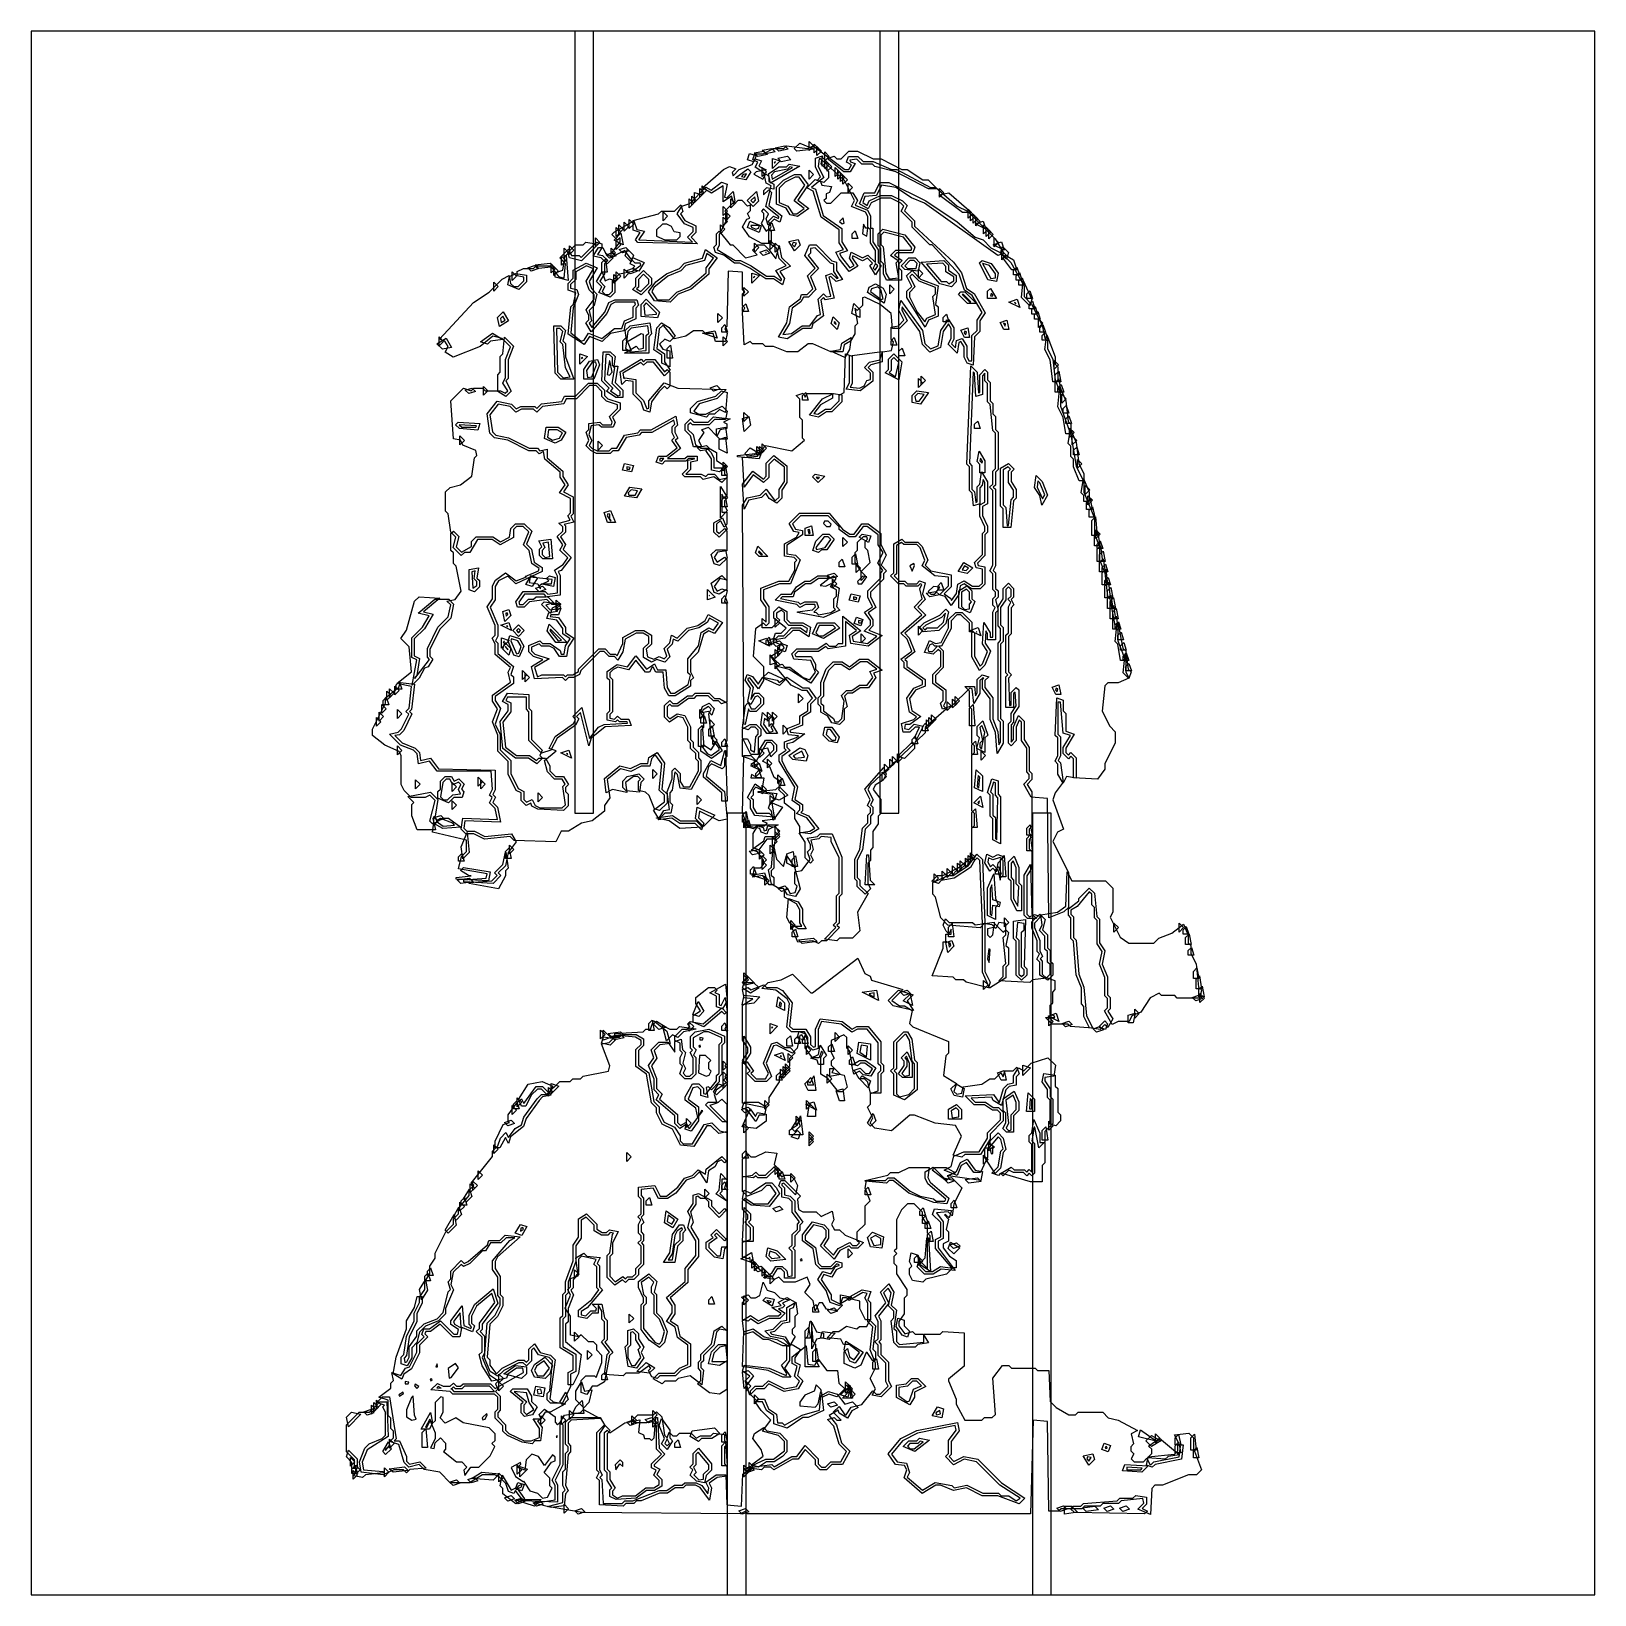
# Model space of a CAD drawing. Header units: millimetres. Extents: x 0 to 296, y 0 to 296.
import ezdxf

# ---------------------------------------------------------------- set-up
doc = ezdxf.new("R2010")
doc.units = ezdxf.units.MM
for name, color, linetype in [('CUT_OUTLINE', 5, 'Continuous'), ('CUT_SLOT', 1, 'Continuous'), ('ENG_D', 3, 'Continuous'), ('ENG_K', 2, 'Continuous'), ('ENG_L', 4, 'Continuous')]:
    doc.layers.add(name, color=color, linetype=linetype)

msp = doc.modelspace()

# ---------------------------------------------------------------- linework, layer by layer
at = {"layer": 'CUT_OUTLINE'}
msp.add_lwpolyline([(0, 0), (295.8, 0), (295.8, 295.8), (0, 295.8), (0, 0)], close=True, dxfattribs=at)
at = {"layer": 'CUT_SLOT'}
for points in [[(102.82, 147.9), (106.38, 147.9), (106.38, 295.8), (102.82, 295.8), (102.82, 147.9)], [(160.55, 147.9), (164.12, 147.9), (164.12, 295.8), (160.55, 295.8), (160.55, 147.9)], [(131.69, 0), (135.25, 0), (135.25, 147.9), (131.69, 147.9), (131.69, 0)], [(189.42, 0), (192.99, 0), (192.99, 147.9), (189.42, 147.9), (189.42, 0)]]:
    msp.add_lwpolyline(points, close=True, dxfattribs=at)
at = {"layer": 'ENG_D'}
for points in [[(93.7, 192.6), (93.45, 192.62), (95.94, 193.69), (96.09, 194.14), (94.68, 195.08), (94.18, 197.57), (93.14, 198.62), (94.12, 201.09), (93.08, 202.13), (91.8, 202.13), (91.21, 201.54), (91.21, 200.02), (88.73, 198.64), (87.19, 199.67), (84.44, 199.67), (82.96, 197.2), (81.94, 197.2), (81.35, 196.61), (79.84, 198.11), (80.33, 200.09), (79.39, 201.03), (78.9, 204.48), (78.39, 204.99), (78.39, 208.64), (79.25, 209.5), (81.24, 210), (83.33, 211.63), (83.83, 215.07), (84.28, 215.52), (84.09, 216.5), (81.66, 217.47), (81.18, 218.43), (79.88, 218.69), (79.37, 225.89), (81.77, 228.3), (83.25, 227.8), (83.71, 228.26), (85.39, 228.26), (85.89, 227.77), (88.8, 227.77), (89.68, 227.33), (90.15, 227.8), (89.2, 229.23), (89.73, 230.29), (89.73, 233.73), (90.67, 236.09), (89.11, 237.65), (87.32, 238.1), (84.92, 236.18), (79.85, 234.15), (78.31, 235.07), (78.85, 236.14), (78.22, 237.18), (77.21, 237.52), (83.65, 244.47), (86.61, 246.45), (89.09, 248.92), (90.4, 249.58), (90.69, 248.1), (91.31, 247.49), (92.09, 247.49), (93.18, 248.58), (93.18, 249.26), (91.95, 249.51), (91.95, 250.35), (93.12, 250.94), (95.05, 250.94), (95.54, 251.43), (98.23, 251.43), (99.74, 249.42), (100.84, 249.06), (101.06, 251.83), (99.98, 252.91), (101.63, 254.56), (102.2, 253.41), (103.63, 253.41), (104.02, 253.01), (106.92, 255.91), (107.97, 255.56), (107.97, 254.81), (107.15, 253.57), (108.09, 253.39), (109.06, 252.42), (108.46, 251.82), (108.46, 249.88), (107.55, 248.51), (108.51, 247.54), (108.02, 246.55), (108.56, 246.01), (109.35, 246.01), (109.94, 246.61), (109.94, 248.58), (111.3, 249.93), (113.78, 250.43), (115.32, 251.53), (115.19, 251.93), (114.28, 251.93), (113.45, 252.75), (112.33, 254.32), (110.38, 253.35), (109.86, 253.88), (111.42, 255.95), (111.42, 256.75), (110.93, 256.26), (109.84, 257.35), (110.28, 257.79), (114.02, 259.93), (114.57, 258.3), (116.02, 258.01), (114.94, 256.39), (114.98, 256.36), (125.12, 255.88), (124.14, 256.86), (125.22, 257.94), (125.22, 258.67), (123.58, 259.37), (122.22, 261.28), (123.09, 262.73), (124.6, 263.23), (127.64, 266.28), (128.65, 265.77), (130.6, 267.24), (131.67, 266.88), (131.18, 264.42), (131.57, 264.29), (132.77, 265.49), (133.13, 263.68), (131.24, 261.79), (131.63, 261.4), (131.63, 260.25), (130.15, 257.29), (130.15, 255.32), (129.74, 254.49), (133.18, 252.42), (134.16, 252.42), (136.19, 251.4), (139.1, 249.46), (140.58, 249.46), (141.85, 248.61), (141.96, 248.93), (140.89, 250.54), (142.8, 251.5), (141.52, 252.79), (141.03, 254.73), (139.52, 255.74), (139.52, 257.9), (139.98, 258.83), (139.47, 259.86), (140.46, 260.85), (141.35, 260.41), (141.45, 260.72), (139, 262.68), (139.97, 266.58), (139.06, 267.04), (138.57, 269.03), (136.98, 270.08), (137.46, 271.04), (136.51, 271.52), (136.88, 272.63), (138.48, 272.63), (140.45, 273.62), (142.38, 273.62), (142.88, 274.12), (146.87, 273.63), (147.93, 274.15), (153.9, 269.67), (154.66, 269.67), (155.2, 270.56), (154.26, 271.03), (154.63, 272.14), (156.39, 272.14), (157.37, 271.15), (159.29, 271.15), (162.74, 269.67), (163.74, 269.67), (170.15, 266.22), (171.17, 266.22), (175.16, 262.73), (177.14, 261.74), (182.36, 256.52), (184.01, 253.76), (182.86, 253.38), (168.98, 263.29), (166.52, 264.28), (163.59, 266.24), (160.86, 266.69), (159.89, 264.76), (157.7, 264.52), (157.32, 263.38), (158.15, 262.87), (158.56, 263.7), (160.66, 264.74), (162.75, 264.74), (164.81, 263.71), (165.7, 262.82), (165.21, 261.84), (167.13, 259.92), (167.13, 258.94), (174.46, 252.09), (175.98, 250.07), (176.95, 247.15), (178.41, 246.18), (180.48, 242.55), (179.45, 241.01), (179.45, 239.01), (178.46, 238.02), (178.21, 232.61), (177.06, 232.99), (176.5, 234.12), (176.5, 236.08), (175.89, 237.09), (175.49, 236.95), (175.19, 234.89), (173.48, 236.59), (174.03, 237.69), (174.03, 239.54), (173.51, 240.47), (172.54, 239.02), (172.03, 235.98), (170.03, 235.12), (168.63, 236.52), (168.13, 239.01), (164.79, 243.68), (164.68, 243.09), (165.7, 241.03), (164.27, 239.6), (162.96, 239.6), (162.7, 242.43), (160.59, 244.08), (157.74, 245.5), (157.27, 245.34), (157.27, 243.94), (156.28, 242.95), (155.81, 243.42), (156.3, 240.5), (155.79, 239.99), (155.79, 238.55), (154.98, 237.2), (153.79, 236.49), (153.53, 235.16), (151.3, 235.16), (147.85, 236.64), (147, 236.64), (145.03, 235.16), (142.92, 235.16), (140.46, 236.15), (138.93, 236.15), (138.43, 236.64), (136.46, 236.64), (136.02, 237.08), (134.85, 236.5), (134.59, 242.61), (135.03, 243.5), (134.59, 243.94), (134.59, 246.11), (134.98, 246.5), (134.59, 246.89), (134.59, 250.22), (131.87, 250.43), (131.63, 239.99), (131.19, 239.55), (131.64, 238.65), (131.34, 237.14), (129.48, 237.14), (128.99, 238.62), (127.59, 238.62), (127.09, 239.11), (125.3, 239.11), (123.85, 238.14), (121.68, 237.6), (119.68, 240.09), (119.41, 240.09), (118.8, 239.49), (118.34, 235.78), (119.8, 234.8), (119.8, 233.27), (120.86, 231.68), (119.78, 230.6), (117.71, 233.19), (116.45, 233.19), (115.86, 232.6), (115.33, 233.13), (111.93, 231.09), (112.09, 230.02), (112.32, 230.25), (114.38, 229.95), (114.38, 227.38), (115.82, 225.94), (116.49, 224.38), (116.84, 224.5), (116.84, 225.89), (119.73, 229.3), (122.32, 228.26), (131.47, 228), (129.79, 226.32), (126.36, 225.34), (125.33, 223.9), (126.28, 223.33), (127.63, 223.33), (130.7, 224.86), (131.65, 223.91), (131.34, 222.35), (129.27, 222.35), (128.28, 221.36), (125.12, 221.36), (124.73, 221.75), (124.24, 221.26), (124.24, 220.48), (125.2, 219.51), (125.68, 217.57), (126.77, 216.92), (127.79, 216.92), (128.63, 216.08), (129.17, 215.01), (129.17, 213.23), (131.14, 213.23), (131.14, 212.09), (131.73, 211.5), (130.68, 210.44), (129.12, 211.48), (127.12, 210.98), (126.6, 211.5), (123.64, 211.5), (123.15, 211.99), (124.24, 213.08), (124.24, 214.66), (125.47, 214.91), (125.47, 214.95), (124.34, 214.95), (123.85, 214.46), (119.9, 214.46), (119.37, 213.93), (118.26, 214.3), (118.64, 215.44), (120.21, 215.44), (122.18, 216.98), (121.21, 218.43), (121.72, 218.94), (121.28, 219.82), (121.28, 220.97), (121.75, 221.44), (121.6, 222.21), (117.4, 219.88), (115.47, 219.88), (114.99, 219.41), (112.56, 218.92), (111.07, 216.43), (110.04, 216.43), (109.55, 215.94), (106.92, 215.94), (105.85, 216.47), (104.96, 217.37), (105.48, 218.42), (104.97, 219.95), (105.5, 220.48), (105.5, 221.57), (107.56, 221.87), (108.07, 221.36), (109.76, 221.36), (109.92, 221.83), (109.39, 222.89), (110.93, 224.42), (110.93, 225.13), (108.82, 225.83), (107.97, 226.68), (107.97, 227.67), (106.88, 228.76), (105.61, 228.76), (103.14, 226.29), (101.22, 226.29), (100.73, 225.32), (96.74, 224.82), (95.64, 223.72), (95.05, 224.32), (92.74, 224.32), (91.65, 223.77), (90.59, 224.83), (88.35, 225.28), (86.78, 223.26), (87.25, 220), (87.88, 219.37), (90.3, 218.88), (94.22, 216.92), (95.75, 216.92), (96.22, 216.45), (97.62, 216.73), (97.62, 215.07), (100.57, 212.6), (100.57, 211.57), (101.61, 210.02), (100.69, 208.64), (102.55, 207.71), (102.55, 204.5), (102.11, 204.06), (102.66, 202.95), (100.81, 202.49), (101.07, 202.23), (101.07, 201.04), (100.15, 200.13), (101.1, 198.7), (100.63, 197.74), (102.13, 196.24), (100.23, 193.79), (99.69, 193.61), (100.08, 192.82), (100.08, 189.09), (97.63, 188.82), (97.72, 188.82), (98.81, 187.73), (97.33, 187.23), (98.2, 186.37), (100.19, 186.66), (99.77, 185.37), (98.29, 185.37), (98.19, 185.08), (99.73, 184.86), (101.07, 182.98), (101.07, 182.05), (102.64, 181), (101.55, 179.36), (101.28, 177.48), (99.95, 177.48), (98.93, 179.02), (98.05, 179.45), (96.53, 179.45), (96.08, 179.9), (94.66, 179.29), (94.66, 178.57), (95.28, 177.94), (97.96, 177.05), (95.2, 175.4), (95.79, 173.64), (96.57, 174.03), (100.68, 174.03), (101.07, 173.64), (101.46, 174.03), (102.48, 174.03), (103.53, 174.66), (103.53, 175.12), (107.37, 178.96), (108.56, 178.96), (109.55, 177.98), (110.54, 177.98), (110.85, 177.66), (111.91, 180), (111.91, 181.08), (114.31, 182.41), (115.92, 182.41), (117.34, 181.57), (117.34, 179.85), (116.36, 178.87), (116.57, 177.42), (117.81, 177.01), (118.81, 177.51), (119.75, 177.04), (120.26, 177.55), (119.77, 179.03), (120.81, 180.07), (121.1, 181.54), (122.22, 180.99), (124.11, 182.88), (126.11, 183.38), (127.5, 184.31), (128.08, 185.46), (130.76, 183.97), (129.25, 181.85), (128.19, 182.38), (127.16, 181.76), (126.18, 178.34), (124.73, 176.89), (124.73, 174.58), (125.28, 173.49), (124.73, 172.94), (124.73, 171.92), (121.84, 170.09), (120.65, 170.09), (119.81, 171.49), (119.57, 174.52), (118.17, 174.52), (117.68, 175.51), (117.49, 175.51), (116.99, 174.52), (116.23, 174.52), (114.38, 176.83), (113, 174.99), (110.96, 175.5), (110.09, 175.06), (109.45, 174.42), (109.45, 173.64), (109.94, 173.15), (109.94, 167.03), (109.45, 166.53), (109.45, 165.85), (110.35, 165.67), (110.93, 166.25), (111.52, 165.65), (113.08, 165.65), (113.48, 164.44), (108.56, 164.18), (105.96, 162.05), (105.47, 160.58), (103.89, 166.89), (103.14, 166.14), (103.58, 165.7), (102.98, 164.5), (99.53, 162.03), (98.28, 159.78), (96.56, 159.21), (94.16, 161.6), (94.16, 167.03), (93.67, 167.52), (93.67, 169.84), (90.13, 169.84), (89.81, 169.21), (90.71, 168.76), (90.71, 167.05), (89.24, 165.09), (89.72, 160.36), (91.78, 158.75), (94.24, 158.75), (95.61, 157.83), (96.03, 158.26), (97.26, 158.26), (98.11, 156.84), (98.11, 155.89), (99.2, 154.8), (100.71, 154.8), (101.62, 153.29), (101.07, 152.73), (101.07, 151.95), (101.56, 151.46), (101.56, 149.28), (100.67, 148.39), (95.83, 148.64), (94.7, 149.21), (94.51, 149.77), (93.62, 149.33), (92.69, 150.26), (92.69, 151.69), (91.76, 152.16), (90.22, 155.24), (90.22, 157.66), (88.25, 159.63), (88.25, 162.64), (87.24, 165.16), (88.22, 167.59), (87.26, 169.03), (87.26, 170.21), (90.68, 172.66), (90.21, 174.55), (90.65, 175.45), (87.76, 177.86), (87.76, 179.89), (87.21, 180.98), (87.76, 181.53), (87.76, 183.35), (86.24, 186.88), (87.26, 188.4), (87.26, 190.85), (87.81, 191.94), (89.73, 193.32), (91.74, 191.81), (93.7, 192.6)], [(133.25, 268.07), (135.6, 269.75), (136.13, 269.22), (135.21, 267.67), (133.25, 268.07)], [(140.03, 268.61), (140.19, 267.84), (144.01, 270.05), (143.55, 270.15), (143.09, 269.69), (140.63, 269.2), (140.03, 268.61)], [(140.83, 271.08), (140.57, 271), (140.61, 270.87), (140.83, 271.08)], [(153.33, 258.46), (153.33, 255.95), (154.45, 254.26), (152.93, 253.75), (153.29, 253.04), (154.86, 251.02), (155.69, 251.51), (154.78, 252.88), (155.15, 254), (157.27, 252.94), (158.3, 253.46), (159.73, 252.03), (159.73, 254.32), (158.75, 255.8), (158.75, 258.23), (158.26, 258.73), (158.26, 260.74), (157.83, 261.59), (155.2, 262.64), (155.76, 263.76), (153.87, 267.55), (149.29, 271.65), (149.1, 271.65), (148.9, 270.21), (149.94, 268.13), (147.62, 266.27), (148.35, 265.9), (149.84, 260.95), (153.33, 258.46)], [(142.62, 267.25), (141.49, 266.12), (141.49, 263.43), (143.14, 262.72), (144.09, 261.29), (144.86, 261.29), (146.25, 262.28), (144.36, 263.7), (146.37, 266.71), (145.31, 268.2), (144.51, 268.2), (142.62, 267.25)], [(137.57, 263.68), (136.56, 262.67), (135.47, 263.76), (137.21, 265.49), (137.57, 263.68)], [(119.55, 259.96), (119.55, 261.64), (120.4, 260.8), (119.55, 259.96)], [(135.92, 259.9), (138.1, 258.97), (137.7, 257.76), (135.52, 258.69), (135.92, 259.9)], [(155.9, 258.05), (156.38, 256.61), (155.3, 256.61), (155.3, 257.45), (155.9, 258.05)], [(160.72, 255.48), (161.2, 255), (161.7, 250.03), (162.33, 248.98), (164.13, 249.18), (163.66, 252.01), (164.03, 252.38), (162.55, 253.37), (163.58, 254.39), (166.46, 254.39), (166.61, 254.84), (165.01, 256.88), (161.29, 257.82), (160.72, 257.25), (160.72, 255.48)], [(102.65, 254.39), (101.81, 253.55), (101.81, 255.23), (102.65, 254.39)], [(136.81, 255.73), (137.65, 254.88), (136.81, 254.04), (136.81, 255.73)], [(139.73, 253.79), (138.47, 253.37), (137.83, 254.01), (139.09, 254.43), (139.73, 253.79)], [(148.97, 250.92), (147.45, 249.4), (148.44, 246.94), (147.02, 245.52), (146.08, 245.52), (145.63, 244.61), (143.94, 243.4), (143.45, 240.5), (142.21, 238.42), (143.86, 238.61), (145.85, 240.09), (147.29, 240.09), (148.74, 242.03), (149.35, 242.23), (148.87, 245.11), (149.87, 246.11), (150.45, 245.54), (151.3, 245.71), (150.32, 249.62), (151.42, 249.99), (152.41, 249), (152.69, 249.1), (151.85, 250.37), (151.85, 251.75), (151.22, 251.96), (148.31, 254.86), (147.41, 254.68), (147.41, 253.8), (147, 253.39), (148.97, 250.92)], [(143.99, 255.44), (144.4, 255.04), (144.8, 255.7), (144.12, 255.83), (143.99, 255.44)], [(108.74, 253.51), (110.01, 253.93), (110.64, 253.3), (109.38, 252.88), (108.74, 253.51)], [(127.69, 251.02), (129.07, 252.86), (127.82, 253.75), (127.39, 252.46), (123.87, 251.46), (122.9, 250.48), (120.42, 249.49), (117.78, 247.33), (117.38, 246.53), (118.45, 245.02), (120.68, 245.02), (122.13, 246.47), (124.6, 247.46), (127.69, 250.07), (127.69, 251.02)], [(159.73, 251.87), (159.29, 250.99), (159.69, 250.6), (160.16, 251.4), (159.73, 251.82), (159.73, 251.87)], [(165.75, 250.94), (167.42, 250.94), (167.6, 251.85), (167.03, 252.42), (166.25, 252.42), (165.26, 251.43), (165.75, 250.94)], [(174.52, 248.61), (174.52, 249.33), (173.05, 250.32), (173.05, 251.33), (172.46, 251.92), (169.37, 251.71), (172.17, 248.48), (173.15, 248.48), (173.58, 248.05), (174.52, 248.61)], [(181.01, 248.75), (179.4, 251.98), (179.88, 252.45), (181.58, 251.89), (182.92, 250.01), (182.61, 248.43), (181.01, 248.75)], [(183.64, 254.25), (184.49, 253.41), (183.64, 252.56), (183.64, 254.25)], [(184.35, 253.47), (185.82, 252.58), (186.45, 250.69), (185.49, 250.69), (183.81, 252.94), (184.35, 253.47)], [(91.8, 249.46), (90.96, 248.62), (90.96, 250.3), (91.8, 249.46)], [(104.97, 243.08), (106.49, 245.11), (106.49, 245.91), (105.53, 246.86), (104.99, 248.5), (106.38, 250.83), (105.02, 251.41), (103.04, 250.3), (103.04, 248.87), (102.05, 247.88), (102.05, 247.2), (103.23, 246.96), (103.55, 246), (102.54, 243.49), (102.06, 238.73), (104.07, 237.17), (104.6, 237.34), (105.4, 238.68), (107.93, 237.66), (110.35, 239.6), (111.73, 239.6), (112.21, 241.02), (113.88, 241.74), (113.88, 243.65), (114.34, 244.1), (114.2, 244.53), (110.49, 244.53), (109.64, 244.1), (108.92, 242.43), (105.96, 238.93), (104.95, 240.63), (105.5, 241.18), (105.5, 242.01), (104.97, 243.08)], [(116.84, 248.87), (115.86, 249.85), (114.87, 248.87), (114.87, 247.39), (114.53, 247.05), (115.33, 246.57), (116.84, 248.08), (116.84, 248.87)], [(136.88, 249.39), (136.63, 249.31), (136.67, 249.18), (136.88, 249.39)], [(171.07, 246.11), (171.07, 247.32), (167.98, 248.51), (166.64, 249.85), (166.2, 249.41), (167.18, 247.44), (166.14, 246.4), (166.14, 245.58), (167.59, 242.69), (169.06, 240.8), (169.41, 241.52), (171.05, 242.22), (170.57, 245.6), (171.07, 246.11)], [(185.86, 249.71), (185.86, 250.55), (186.46, 251.15), (186.95, 249.71), (185.86, 249.71)], [(187.44, 248.72), (186.36, 248.72), (186.36, 249.56), (186.96, 250.16), (187.44, 248.72)], [(187.93, 247.74), (186.85, 247.74), (186.85, 248.58), (187.45, 249.18), (187.93, 247.74)], [(189.33, 245.04), (188.93, 243.83), (187.33, 245.43), (187.69, 248.65), (189.33, 245.04)], [(160.74, 246.87), (160.16, 247.45), (158.94, 247.05), (158.79, 246.59), (160.77, 245.05), (161.17, 245.19), (160.74, 246.87)], [(177.55, 244.57), (177.77, 244.64), (176.39, 246.01), (176.11, 246.01), (177.55, 244.57)], [(182.6, 245.27), (180.93, 245.27), (180.93, 246.61), (181.48, 247.15), (182.6, 245.27)], [(115.87, 243.95), (116.07, 242.09), (118.32, 242.29), (118.32, 242.46), (116.35, 244.43), (115.87, 243.95)], [(184.97, 244.58), (186.51, 245.09), (187.03, 243.55), (184.97, 244.58)], [(188.82, 244.14), (189.42, 244.74), (189.9, 243.3), (188.82, 243.3), (188.82, 244.14)], [(189.92, 243.76), (190.4, 242.31), (189.31, 242.31), (189.31, 243.15), (189.92, 243.76)], [(189.81, 241.33), (189.81, 242.17), (190.41, 242.77), (190.89, 241.33), (189.81, 241.33)], [(88.91, 240.73), (89.64, 241.16), (89.19, 241.92), (88.76, 241.49), (88.91, 240.73)], [(112.88, 238.99), (112.43, 235.78), (113.45, 235.17), (116.35, 235.39), (116.35, 238.22), (116.83, 238.7), (116.63, 240.06), (113.51, 239.62), (112.88, 238.99)], [(152.3, 240.52), (151.95, 240.87), (151.88, 240.65), (152.23, 240.3), (152.3, 240.52)], [(173.21, 241.02), (173.1, 241.21), (173.08, 241.15), (173.21, 241.02)], [(184.57, 241.16), (184.93, 239.35), (183.99, 239.35), (183.3, 240.73), (184.57, 241.16)], [(190.55, 241.43), (191.39, 240.59), (190.55, 239.75), (190.55, 241.43)], [(191.88, 238.86), (190.79, 238.86), (190.79, 239.7), (191.39, 240.3), (191.88, 238.86)], [(78, 237.14), (77.16, 236.29), (77.16, 237.98), (78, 237.14)], [(99.98, 239.6), (99.35, 239.6), (99.58, 231.33), (100.66, 230.25), (101.93, 230.43), (101.07, 232.14), (100.58, 236.53), (100.05, 237.06), (100.55, 239.03), (99.98, 239.6)], [(162.69, 237.24), (163.29, 237.84), (163.77, 236.4), (162.69, 236.4), (162.69, 237.24)], [(176.84, 238.38), (176.95, 238.94), (176.65, 239.04), (176.53, 238.68), (176.84, 238.38)], [(191.89, 238.83), (192.37, 237.38), (191.29, 237.38), (191.29, 238.22), (191.89, 238.83)], [(193.75, 232.8), (194.24, 232.31), (194.24, 229.49), (193.29, 229.49), (192.77, 233.61), (191.77, 235.62), (192.16, 238.36), (193.75, 234.22), (193.75, 232.8)], [(104.34, 234.11), (104.09, 234.02), (104.13, 233.89), (104.34, 234.11)], [(109.94, 234.08), (109.35, 234.67), (108.7, 234.67), (108.47, 229.84), (110.04, 228.26), (109.58, 227.8), (110.97, 226.81), (111.42, 226.96), (111.42, 227.67), (109.92, 229.16), (110.42, 232.12), (109.94, 232.6), (109.94, 234.08)], [(120.29, 233.93), (120.29, 235.76), (120.96, 236.43), (121.32, 233.93), (120.29, 233.93)], [(160.97, 233.25), (158.87, 232.72), (158.36, 232.21), (159.24, 231.32), (159.24, 229.62), (156.85, 227.76), (154.18, 228.06), (154.8, 229.31), (154.8, 234.39), (160.97, 235.2), (160.97, 233.25)], [(164.68, 233.28), (164.11, 229.86), (161.54, 231.15), (162.2, 231.82), (162.2, 233.79), (163.19, 234.77), (164.68, 233.28)], [(165.25, 234.42), (164.17, 234.42), (164.17, 235.27), (164.77, 235.87), (165.25, 234.42)], [(105.02, 231.65), (105.22, 230.28), (106.06, 230.45), (106.97, 232.71), (106.8, 233.19), (106.12, 233.19), (105.02, 231.65)], [(168.61, 172.22), (168.61, 172.92), (165.16, 175.38), (165.16, 176.39), (164.54, 177.02), (166.58, 178.55), (165.69, 180.79), (164.55, 181.93), (168.49, 185.38), (167.03, 186.85), (168.58, 188.4), (168.1, 190.33), (168.51, 191.14), (168.18, 191.25), (167.72, 190.79), (165.55, 190.79), (165.06, 191.29), (164.07, 191.29), (162.59, 192.77), (163.19, 193.36), (163.19, 198.82), (164.7, 199.73), (165.26, 199.17), (167.72, 199.17), (168.57, 198.33), (169.62, 195.71), (169.15, 194.79), (170.21, 193.73), (174.03, 192.97), (174.03, 190.69), (172.69, 189.35), (173.99, 188.49), (174.11, 188.13), (175.03, 189.41), (175.28, 191.2), (176.51, 191.82), (178.05, 190.79), (179.35, 190.79), (179.95, 191.39), (179.95, 194.04), (178.77, 194.28), (178.43, 195.3), (179.95, 196.81), (179.95, 200.76), (180.44, 201.25), (180.44, 202.07), (179.45, 204.05), (179.45, 206.23), (180.44, 206.72), (180.44, 210.45), (180.09, 211.02), (179.93, 209.9), (179.45, 209.43), (179.45, 206.39), (178.26, 205.99), (177.99, 208.43), (177.48, 208.93), (177.48, 213.37), (176.99, 213.87), (177.75, 232.53), (178.96, 231.33), (179.19, 227.37), (179.45, 227.45), (179.45, 230.83), (180.44, 231.82), (180.93, 231.32), (180.93, 229.84), (181.43, 229.35), (181.43, 225.9), (181.92, 225.41), (181.92, 223.43), (182.41, 222.94), (182.41, 220.48), (182.91, 219.98), (182.91, 212.88), (182.41, 212.38), (182.41, 209.92), (182.02, 209.53), (182.41, 209.14), (182.41, 194.68), (181.97, 193.8), (182.41, 193.36), (182.41, 190.4), (182.91, 189.91), (182.91, 188.72), (182.44, 188.25), (182.93, 186.28), (182.41, 185.76), (182.41, 180.69), (180.93, 180.69), (180.93, 181.85), (180.63, 182.36), (180.45, 180.01), (181.46, 178.5), (180.4, 175.86), (179.4, 174.86), (177.98, 177.42), (177.98, 182.02), (178.12, 182.17), (177.48, 182.17), (177.48, 183.79), (175.9, 185.37), (175.12, 185.37), (174.03, 184.28), (174.03, 182.84), (172.21, 179.45), (171.67, 179.45), (172.55, 178.57), (172.55, 175.41), (171.07, 173.93), (171.07, 172.68), (173.05, 171.2), (173.05, 169.04), (172.61, 168.16), (173.16, 167.61), (169.1, 164.06), (169.1, 163.08), (167.62, 161.6), (167.08, 162.15), (168.06, 164.12), (168.01, 164.17), (167.23, 164.17), (166.25, 163.19), (164.96, 163.19), (164.63, 164.83), (167, 165.62), (167.48, 166.1), (166.17, 166.98), (165.63, 169.65), (166.97, 171.52), (168.61, 172.22)], [(169.78, 227.46), (168.22, 225.28), (166.64, 225.59), (166.64, 226.89), (167.54, 227.78), (169.78, 227.46)], [(167.87, 230.09), (168.71, 229.25), (167.87, 228.41), (167.87, 230.09)], [(168.36, 228.9), (168.36, 230.58), (169.2, 229.74), (168.36, 228.9)], [(193.75, 229.35), (194.42, 230.02), (194.78, 227.52), (193.75, 227.52), (193.75, 229.35)], [(195.24, 222.76), (194.24, 224.76), (194.58, 228.52), (195.72, 225.86), (196.2, 221.97), (196.71, 221.46), (196.71, 219.63), (195.76, 219.63), (195.24, 222.76)], [(147.01, 226.04), (145.93, 226.04), (145.93, 226.89), (146.53, 227.49), (147.01, 226.04)], [(151.46, 223.83), (150.44, 223.83), (148.94, 222.82), (147.21, 223.17), (149.72, 226.24), (151.81, 227.29), (153.33, 226.99), (153.33, 225.69), (151.46, 223.83)], [(134.91, 220.1), (134.56, 222.51), (135.76, 222.91), (136.09, 221.28), (134.91, 220.1)], [(80.96, 221.35), (81.45, 220.87), (84.13, 220.87), (84.22, 221.14), (80.96, 221.35)], [(101.16, 219.97), (100.25, 218.46), (99.1, 217.88), (97.1, 218.74), (97.4, 220.87), (99.66, 220.87), (101.16, 219.97)], [(131.67, 218.65), (130.3, 218.65), (129.66, 219.29), (129.66, 220.58), (131.35, 220.91), (131.67, 218.65)], [(196.59, 220.54), (197.69, 217.97), (198.18, 214.04), (199.17, 212.05), (199.17, 210.76), (198.27, 210.76), (197.2, 213.42), (197.2, 214.85), (196.71, 215.34), (196.71, 217.31), (196.2, 217.82), (196.59, 220.54)], [(137.72, 214.93), (133.61, 215.31), (133.6, 215.55), (136.94, 215.93), (137.55, 216.53), (138.08, 216), (137.72, 214.93)], [(137.8, 217.27), (138.64, 216.43), (137.8, 215.59), (137.8, 217.27)], [(138.29, 216.08), (138.29, 217.76), (139.13, 216.92), (138.29, 216.08)], [(112.24, 214), (113.96, 213.66), (113.56, 212.45), (111.84, 212.79), (112.24, 214)], [(130.89, 212.63), (130.89, 214.31), (131.73, 213.47), (130.89, 212.63)], [(141.99, 208.96), (141.99, 207.45), (141.04, 206.51), (139.59, 207.38), (138.98, 208.39), (138.16, 207.58), (135.74, 207.09), (134.9, 205.4), (134.59, 210.1), (136.52, 212.58), (138.51, 211.09), (139.03, 211.6), (139.03, 214.07), (140.49, 215.53), (142.97, 213.59), (142.97, 210.44), (141.99, 208.96)], [(179.57, 215.02), (179.48, 214.54), (179.91, 214.11), (179.94, 214.4), (179.57, 215.02)], [(186.36, 207.45), (185.85, 206.95), (185.35, 201.89), (183.89, 201.89), (183.89, 205.48), (183.4, 205.97), (183.4, 213.12), (184.92, 214.03), (185.97, 212.98), (185.37, 212.38), (185.37, 210.59), (186.36, 209.11), (186.36, 207.45)], [(147.8, 211.5), (148.31, 212.01), (150.13, 211.65), (148.89, 210.41), (147.8, 211.5)], [(191.25, 210.65), (192.3, 208.03), (191.17, 206.14), (190.81, 207.95), (189.8, 209.47), (190.13, 211.78), (191.25, 210.65)], [(198.67, 208.45), (199.05, 211.17), (200.16, 208.59), (200.16, 206.82), (199.17, 206.82), (199.17, 207.95), (198.67, 208.45)], [(113.26, 209.55), (115.52, 209.23), (114.5, 207.54), (112.25, 207.86), (113.26, 209.55)], [(130.4, 209.68), (131.7, 207.52), (131.14, 206.96), (131.14, 206.13), (131.69, 205.04), (130.4, 203.76), (130.4, 209.68)], [(199.67, 206.67), (200.31, 207.32), (200.71, 205.34), (199.67, 205.34), (199.67, 206.67)], [(109.02, 202.87), (108.4, 204.75), (109.58, 205.15), (110.56, 202.87), (109.02, 202.87)], [(158.45, 182.5), (160.96, 181.5), (158.32, 179.44), (155.09, 179.98), (154.78, 181.54), (156.12, 182.43), (154.06, 184.11), (154.06, 179.49), (150.78, 178.94), (150.34, 179.38), (148.96, 178.47), (145.05, 178.47), (144.49, 177.91), (144.63, 177.48), (147.55, 177.48), (148.4, 176.07), (148.4, 175.12), (148.96, 174.55), (147.47, 172.47), (143.37, 175.03), (141.35, 175.54), (139.9, 177.56), (142.43, 179.07), (142.28, 179.52), (140.32, 180.36), (141.39, 181.43), (142.38, 181.43), (143.86, 182.91), (145.51, 182.91), (146.75, 182.08), (146.89, 182.78), (145.86, 183.4), (143.36, 183.4), (142.48, 184.28), (142.48, 185.76), (141.95, 186.29), (141, 185.72), (141, 184.98), (141.6, 184.38), (140.12, 182.91), (138.29, 182.91), (138.29, 184.73), (139.03, 183.99), (139.03, 186.77), (138.04, 188.25), (138.04, 190.47), (141.45, 191.78), (143.32, 191.78), (144.45, 193.82), (144.45, 195.33), (144.84, 195.72), (144.33, 196.23), (142.48, 196.5), (142.48, 198.83), (144.77, 200.1), (145.29, 200.97), (144.3, 201.17), (143.4, 202.66), (145.33, 204.6), (150.98, 204.6), (153.49, 201.58), (154.88, 200.65), (155.67, 200.65), (157.15, 202.63), (158.34, 202.63), (160.72, 200.77), (160.72, 198.74), (161.74, 196.71), (160.77, 194.79), (161.81, 193.75), (161.21, 193.16), (161.21, 192.17), (158.75, 189.71), (158.75, 188.88), (159.81, 186.77), (158.35, 185.8), (159.24, 184.46), (159.24, 183.3), (158.45, 182.5)], [(201.2, 203.86), (200.16, 203.86), (200.16, 205.19), (200.81, 205.84), (201.2, 203.86)], [(130.76, 203.72), (131.68, 201.58), (130.15, 200.06), (129.17, 201.04), (129.17, 202.77), (130.76, 203.72)], [(147.1, 200.73), (147.37, 200.82), (147.22, 201.56), (146.95, 201.47), (147.1, 200.73)], [(150.05, 203.12), (149.91, 202.69), (150.47, 202.13), (151.18, 202.13), (151.32, 202.56), (150.76, 203.12), (150.05, 203.12)], [(201.66, 200.41), (200.65, 200.41), (200.65, 203.22), (201.34, 203.91), (201.66, 200.41)], [(97.18, 198.14), (96.63, 197.59), (96.63, 196.81), (97.2, 196.24), (98.09, 196.42), (97.88, 199.14), (96.76, 198.98), (97.18, 198.14)], [(137.02, 197.14), (137.44, 198.4), (139.38, 196.46), (137.69, 196.46), (137.02, 197.14)], [(149.99, 200.16), (148.42, 198.14), (148.56, 197.74), (150.22, 198.16), (151.28, 199.64), (150.76, 200.16), (149.99, 200.16)], [(157.76, 198.09), (157.76, 199.28), (158.22, 199.73), (158.08, 200.16), (157.37, 200.16), (156.28, 199.07), (156.28, 197.59), (155.79, 197.1), (155.79, 195.31), (156.9, 193.75), (157.17, 193.75), (158.73, 195.31), (158.27, 197.57), (157.76, 198.09)], [(202.17, 198.44), (201.15, 198.44), (201.15, 200.26), (201.81, 200.93), (202.17, 198.44)], [(202.65, 195.48), (201.64, 195.48), (201.64, 197.8), (202.32, 198.48), (202.65, 195.48)], [(129.56, 197.7), (131.34, 197.7), (131.65, 196.14), (130.22, 194.7), (129.22, 195.04), (128.64, 196.78), (129.56, 197.7)], [(177.07, 193.24), (175.37, 193.58), (176.41, 195.32), (178.13, 194.29), (177.07, 193.24)], [(202.8, 196), (203.16, 193.51), (202.13, 193.51), (202.13, 195.33), (202.8, 196)], [(82.83, 190.12), (82.83, 193.95), (84.6, 194.31), (84.32, 192.36), (84.8, 191.88), (84.8, 190.69), (83.88, 189.77), (82.83, 190.12)], [(94.42, 192.52), (94.21, 191.49), (95.81, 191.27), (96.04, 190.8), (96.53, 191.29), (98.4, 191.29), (98.55, 192.06), (94.42, 192.52)], [(130.18, 189.29), (129.22, 189.61), (128.63, 191.38), (130.67, 192.84), (131.63, 191.88), (131.63, 190.16), (130.18, 189.29)], [(145.07, 187.82), (145.49, 187.4), (146.36, 187.84), (148.57, 187.84), (148.92, 186.78), (148.04, 185.9), (148.51, 185.85), (148.97, 185.39), (151.26, 185.85), (152.19, 186.41), (151.85, 186.75), (151.85, 188.43), (152.34, 188.92), (152.34, 190.15), (151.24, 190.7), (152.27, 192.24), (151.8, 192.71), (150.92, 192.27), (148.96, 192.27), (147.48, 191.29), (146.51, 191.29), (144.41, 189.66), (144.14, 188.82), (142.09, 188.82), (141.75, 188.48), (145.07, 187.82)], [(157.14, 191.29), (158.08, 192.6), (157.35, 192.74), (156.32, 191.71), (156.46, 191.29), (157.14, 191.29)], [(167.11, 194.75), (166.99, 195.11), (166.21, 194.64), (166.64, 193.64), (167.11, 194.75)], [(203.31, 194.04), (203.64, 191.04), (202.63, 191.04), (202.63, 193.36), (203.31, 194.04)], [(97.51, 188.82), (97.02, 189.31), (93.31, 189.31), (92.22, 187.79), (92.37, 187.34), (93.08, 187.34), (94.06, 188.33), (95.05, 188.33), (95.54, 188.82), (97.51, 188.82)], [(96.05, 190.78), (96.26, 190.36), (96.42, 190.41), (96.05, 190.78)], [(127.94, 188.23), (127.94, 190.16), (129.38, 188.71), (127.94, 188.23)], [(169.7, 189.81), (170.19, 189.31), (170.95, 189.31), (171.87, 190.61), (170.67, 190.78), (169.7, 189.81)], [(177.48, 188.23), (177.48, 189.71), (176.95, 190.24), (176, 189.67), (176, 186.95), (176.58, 186.38), (177.48, 186.56), (177.48, 187.44), (177.87, 187.84), (177.48, 188.23)], [(189.79, 128.69), (191, 128.29), (189.81, 127.09), (189.81, 126.26), (190.79, 123.79), (190.79, 121.83), (191.34, 120.74), (190.9, 120.29), (191.29, 119.9), (191.29, 117.44), (192.07, 116.65), (189.43, 116.36), (188.92, 115.85), (183.08, 116.13), (183.89, 116.94), (183.89, 118.92), (184.37, 119.4), (183.88, 124.33), (184.38, 124.83), (184.38, 126.98), (183.05, 127.17), (182.48, 126.04), (181.8, 126.72), (179.96, 126.98), (179.46, 138.92), (178.96, 139.42), (178.47, 138.93), (177.98, 139.42), (177.98, 145.05), (178.47, 145.54), (178.47, 147.8), (177.98, 148.29), (177.98, 158.85), (178.47, 159.34), (178.47, 160.62), (177.98, 161.11), (177.98, 167.52), (177.48, 168.01), (177.48, 170.97), (176.64, 171.81), (178.44, 171.81), (178.63, 170.1), (178.96, 170.65), (178.96, 173.15), (179.88, 174.07), (181.14, 173.65), (180.44, 172.94), (180.44, 171.65), (181.92, 169.68), (181.92, 165.7), (182.9, 163.24), (183.09, 160.77), (183.4, 161.28), (183.4, 165.06), (182.91, 165.55), (182.91, 180.05), (183.4, 180.54), (183.4, 182.8), (182.91, 183.3), (182.91, 186.92), (183.89, 188.4), (183.89, 190.4), (184.88, 191.39), (185.86, 190.4), (185.86, 188.72), (185.42, 188.28), (185.92, 187.29), (185.37, 186.75), (185.37, 181.82), (184.88, 181.32), (184.88, 174.63), (185.47, 174.03), (184.88, 173.44), (185.11, 168.21), (185.37, 168.29), (185.37, 170.68), (186.36, 171.67), (186.85, 171.18), (186.85, 168.04), (185.86, 166.56), (185.86, 165.06), (185.37, 164.56), (185.37, 161.32), (185.86, 161.81), (185.86, 164.22), (186.77, 166.33), (187.84, 165.26), (187.84, 161.78), (188.82, 160.3), (188.82, 155.89), (189.31, 155.4), (189.31, 154.21), (188.4, 153.29), (189.31, 151.92), (189.31, 145.33), (188.82, 144.84), (188.82, 144.06), (189.42, 143.46), (188.82, 142.87), (188.82, 141.1), (189.31, 140.61), (189.31, 137.47), (188.33, 136), (188.33, 128.78), (188.87, 128.24), (189.79, 128.69)], [(204.13, 188.58), (203.12, 188.58), (203.12, 190.9), (203.8, 191.58), (204.13, 188.58)], [(75.1, 175.55), (74.37, 175.31), (73.41, 173.39), (72.09, 172.07), (72.94, 176.85), (71.98, 177.33), (71.98, 181.04), (74, 183.06), (75.29, 185.21), (73.17, 185.74), (76.33, 188.33), (78.98, 188.33), (79.89, 187.42), (79.35, 184.76), (77.36, 182.76), (75.43, 178.9), (75.43, 177.58), (75.99, 177.03), (75.1, 175.55)], [(99.34, 186.5), (99.34, 188.18), (100.18, 187.34), (99.34, 186.5)], [(131.25, 189.03), (131.73, 187.59), (130.65, 187.59), (130.65, 188.43), (131.25, 189.03)], [(156.11, 188.33), (156.21, 188.63), (155.54, 188.77), (155.54, 188.33), (156.11, 188.33)], [(203.61, 186.6), (203.61, 188.43), (204.28, 189.1), (204.64, 186.6), (203.61, 186.6)], [(205.13, 184.63), (204.1, 184.63), (204.1, 186.46), (204.77, 187.13), (205.13, 184.63)], [(89.88, 185.13), (90.18, 185.44), (90.06, 185.8), (89.77, 185.7), (89.88, 185.13)], [(149.05, 183.4), (148.44, 181.98), (148.99, 181.43), (149.8, 181.43), (152.19, 182.95), (151.74, 183.4), (149.05, 183.4)], [(157.09, 183.89), (157.19, 184.2), (156.53, 184.33), (156.53, 183.89), (157.09, 183.89)], [(168.71, 182.91), (169.1, 182.51), (169.49, 182.91), (171.46, 182.91), (172.58, 184.02), (173, 185.72), (172.21, 184.92), (169.25, 183.44), (168.71, 182.91)], [(205.27, 185.15), (205.62, 182.66), (204.6, 182.66), (204.6, 184.49), (205.27, 185.15)], [(205.47, 183.89), (205.59, 183.89), (206.55, 179.08), (207.06, 178.57), (207.06, 176.74), (206.11, 176.74), (205.6, 179.83), (205.08, 180.35), (205.47, 183.89)], [(89.9, 183.33), (90.11, 183.12), (90.15, 183.24), (89.9, 183.33)], [(92.03, 180.48), (90.87, 180.87), (90.73, 180.45), (91.83, 178.03), (92.24, 178.17), (92.66, 179.42), (92.03, 180.48)], [(92.58, 182.41), (92.19, 182.8), (91.8, 182.41), (92.19, 182.02), (92.58, 182.41)], [(99.69, 180.47), (100.32, 180.59), (98.22, 182.7), (98.14, 182.46), (99.69, 180.47)], [(139.03, 180.54), (139.63, 181.14), (140.11, 179.7), (139.03, 179.7), (139.03, 180.54)], [(178.82, 182.17), (178.85, 182.13), (178.87, 182.17), (178.82, 182.17)], [(89.31, 180.12), (89.52, 180.33), (89.39, 180.38), (89.31, 180.12)], [(89.69, 179.39), (90.14, 178.76), (90.18, 178.89), (89.69, 179.39)], [(171.46, 179.45), (170.97, 179.45), (170.51, 179.91), (170.02, 179.75), (169.61, 178.94), (169.77, 178.47), (170.48, 178.47), (171.46, 179.45)], [(207.54, 175.13), (208.08, 174.59), (207.66, 173.33), (206.56, 174.43), (206.95, 177.97), (207.14, 177.98), (207.54, 175.13)], [(158.38, 171.57), (156.85, 171.57), (155.37, 170.58), (154.41, 170.58), (153.84, 170.01), (154.34, 168.04), (153.82, 167.52), (153.82, 165.55), (152.91, 164.64), (151.44, 164.94), (150.68, 166.21), (149.38, 166.99), (149.38, 168.01), (148.89, 168.51), (148.89, 169.7), (149.38, 170.19), (149.38, 172.6), (150.4, 175.16), (151.74, 176.5), (153.4, 176.5), (154.8, 175.57), (156.69, 176.99), (158.34, 176.99), (160.99, 174.93), (159.34, 174.38), (159.77, 173.52), (158.38, 171.57)], [(76.15, 146.03), (75.89, 145.86), (75.4, 146.35), (76.39, 150.29), (75.38, 151.3), (74.5, 150.86), (71.88, 150.86), (70.54, 152.19), (70.01, 153.27), (70.01, 158.69), (69.58, 159.55), (66.92, 160.75), (64.58, 162.57), (64.58, 163.74), (67.05, 168.67), (67.05, 169.71), (69.55, 171.71), (69.84, 172.57), (72.5, 172.28), (71.97, 167.51), (71.59, 167.13), (72.03, 166.68), (70.46, 163.53), (69.64, 162.71), (68.78, 162.54), (70.15, 161.18), (72.61, 160.19), (73.44, 159.36), (73.66, 157.82), (75.53, 158.29), (77.03, 156.28), (87.76, 156.03), (87.76, 152.28), (87.32, 151.4), (87.81, 150.91), (87.32, 149.92), (88.23, 149.01), (88.8, 146.17), (82.05, 146.41), (81.85, 145.03), (82.43, 144.45), (83.87, 144.45), (85.83, 143.47), (90.84, 143.97), (91.75, 142.46), (90.2, 140.4), (89.71, 137.92), (88.35, 136.56), (88.84, 136.07), (87.36, 134.58), (81.84, 134.91), (81.84, 135.24), (86.07, 135.56), (86.23, 136.37), (80.8, 137.35), (81.37, 139.65), (82.33, 140.61), (82.33, 142.78), (75.89, 144.26), (76.15, 146.03)], [(136.97, 169.88), (136.12, 168.46), (135.56, 169.02), (136.05, 171.51), (135.06, 173.01), (135.42, 174.1), (136.47, 173.75), (137.54, 172.25), (138.42, 173.57), (141.12, 173.03), (141.52, 172.62), (142.97, 173.59), (146, 171.57), (147.04, 171.57), (148.47, 169.57), (147.41, 168.51), (147.41, 167), (145.93, 166.01), (145.93, 164.5), (143.53, 163.54), (143.65, 163.17), (146.35, 162.87), (144.06, 161.23), (142.97, 161.01), (142.97, 160.33), (143.61, 159.7), (141.99, 158.62), (141.99, 157.82), (142.94, 155.91), (144.96, 152.88), (144.48, 150.48), (145.93, 149.51), (145.93, 148.29), (145.62, 147.99), (147.07, 147.36), (149.01, 144.88), (147.46, 143.95), (145.44, 144.24), (145.44, 145.36), (144.45, 146.84), (144.45, 148.27), (142.48, 149.75), (142.48, 151.25), (141.46, 152.27), (141.94, 153.72), (140.55, 154.64), (139.57, 157.09), (138.37, 157.69), (140.51, 159.84), (140.51, 160.62), (139.91, 161.21), (139.17, 161.21), (137.17, 157.71), (134.59, 158.57), (134.59, 161.95), (135.48, 161.95), (136.07, 160.78), (136.07, 159.87), (136.84, 159.41), (137.06, 162.31), (137.55, 162.79), (137.55, 163.58), (136.95, 164.17), (136.17, 164.17), (135.64, 163.64), (134.57, 164), (135.1, 168.23), (135.64, 168.78), (136.22, 167.62), (136.95, 167.62), (138.04, 168.71), (138.04, 169.49), (137.48, 170.05), (136.97, 169.88)], [(193.16, 171.71), (194.43, 172.13), (194.79, 170.33), (193.85, 170.33), (193.16, 171.71)], [(124.73, 161.11), (124.24, 161.6), (124.24, 164.11), (123.33, 165.93), (122.32, 166.13), (120.76, 165.09), (119.8, 166.04), (119.8, 168.22), (120.79, 169.2), (121.38, 168.61), (122.18, 168.61), (124.16, 170.09), (125.12, 170.09), (125.61, 170.58), (128.28, 170.58), (129.27, 169.59), (130.22, 169.59), (131.63, 168.75), (131.63, 161.65), (131.19, 160.77), (131.63, 160.33), (131.63, 158.65), (131.14, 158.15), (131.14, 156.67), (130.7, 156.23), (128.72, 157.22), (128.16, 156.65), (127.72, 154.89), (131.13, 151.97), (131.65, 146.72), (130.12, 146.41), (126.41, 148.27), (126.22, 147), (127.23, 146), (126.81, 144.73), (125.61, 145.93), (122.68, 145.93), (121.22, 146.91), (118.59, 146.62), (119.65, 148.37), (120.76, 148.59), (120.29, 151.88), (121.28, 154.36), (121.28, 155.89), (121.77, 156.39), (122.76, 155.4), (122.76, 153.89), (123.39, 152.83), (124.58, 152.83), (126.21, 155.85), (126.21, 157.66), (125.72, 158.15), (125.72, 159.14), (124.73, 160.13), (124.73, 161.11)], [(174.13, 168.12), (173.29, 167.27), (173.29, 168.96), (174.13, 168.12)], [(174.28, 169.45), (175.12, 168.61), (174.28, 167.77), (174.28, 169.45)], [(174.77, 168.26), (174.77, 169.94), (175.61, 169.1), (174.77, 168.26)], [(194.01, 169.69), (195.23, 169.28), (195.23, 167.23), (195.72, 166.74), (195.72, 163.36), (197.33, 162.83), (195.72, 160.16), (195.72, 159.34), (196.22, 158.85), (196.71, 159.34), (197.7, 158.36), (197.7, 154.52), (195.86, 154.78), (195.25, 153.55), (194.24, 155.23), (194.24, 157.17), (193.7, 157.71), (194.24, 158.81), (194.24, 162.1), (193.75, 162.59), (194.01, 169.69)], [(130.15, 160.14), (128.68, 162.11), (128.18, 166.68), (128.62, 167.57), (128.14, 168.05), (127.14, 167.45), (126.76, 166.68), (127.2, 166.25), (127.2, 164.07), (126.7, 163.58), (126.7, 160.8), (127.85, 159.19), (128.65, 158.79), (130.15, 159.86), (130.15, 160.14)], [(139.6, 166.12), (139.03, 165.55), (138.71, 165.87), (138.55, 164.73), (139.63, 163.21), (140.39, 163.36), (139.96, 164.22), (140.51, 164.77), (140.51, 165.94), (139.6, 166.12)], [(149.85, 162.61), (150.16, 164.17), (151.48, 164.17), (152.86, 162.24), (152.5, 161.18), (150.99, 161.48), (149.85, 162.61)], [(179.45, 160.33), (179.8, 159.99), (180.43, 163.16), (179.86, 164.48), (179.48, 164.09), (179.97, 161.63), (179.45, 161.11), (179.45, 160.33)], [(101.72, 159.8), (102.23, 158.26), (100.18, 159.29), (101.72, 159.8)], [(146.35, 159.94), (146.94, 158.77), (146.59, 157.74), (144.09, 158.02), (143.33, 158.78), (145.4, 160.25), (146.35, 159.94)], [(163.96, 158.64), (166.64, 161.32), (167.13, 160.82), (167.13, 160.13), (165.22, 158.22), (163.96, 158.64)], [(166.64, 160.97), (166.64, 161.81), (167.24, 162.41), (167.72, 160.97), (166.64, 160.97)], [(112.42, 153.7), (112.7, 151.78), (109.98, 152.33), (108.75, 151.71), (108.45, 154.42), (111.36, 156.8), (113.36, 156.3), (115.31, 157.27), (116.64, 157.27), (116.87, 158.41), (118.39, 159.32), (119.81, 157.34), (119.32, 152.43), (120.29, 151.46), (120.29, 149.77), (118.88, 148.36), (117.89, 148.69), (116.88, 151.21), (116.23, 151.87), (114.87, 152.14), (114.87, 153.92), (115.26, 154.31), (114.77, 154.8), (113.96, 154.8), (112.42, 153.7)], [(137.7, 157.33), (138.22, 155.8), (136.17, 156.82), (137.7, 157.33)], [(161.46, 157.12), (162.3, 156.28), (161.46, 155.44), (161.46, 157.12)], [(162.45, 156.43), (162.45, 158.11), (163.29, 157.27), (162.45, 156.43)], [(163.78, 157.76), (162.94, 156.92), (162.94, 158.6), (163.78, 157.76)], [(163.92, 157.41), (163.92, 159.1), (164.77, 158.26), (163.92, 157.41)], [(81.29, 153.28), (80.8, 153.76), (79.76, 153.24), (79.22, 154.31), (78.49, 154.31), (77.88, 153.7), (77.42, 150.94), (78, 150.37), (78.78, 150.37), (79.75, 151.34), (81.22, 151.55), (80.82, 152.34), (81.29, 153.28)], [(137.06, 155.4), (137.66, 156), (138.14, 154.56), (137.06, 154.56), (137.06, 155.4)], [(161.31, 156.52), (161.73, 155.28), (161.16, 154.14), (159.68, 153.16), (159.28, 152.37), (160.72, 150.45), (160.72, 147.8), (160.23, 147.31), (160.23, 145.86), (159.24, 144.38), (159.24, 141.39), (158.75, 140.9), (158.75, 138.93), (158.26, 138.43), (158.26, 134.65), (158.8, 133.56), (157.76, 132.52), (156.28, 134), (156.28, 134.98), (155.79, 135.47), (155.79, 139.09), (156.78, 141.07), (157.28, 145.06), (158.26, 146.03), (158.26, 147.51), (158.75, 148), (158.75, 148.79), (158.2, 149.33), (158.72, 150.37), (157.71, 152.38), (161.31, 156.52)], [(179.16, 155), (178.97, 152.92), (179.26, 152.64), (179.44, 154.71), (179.16, 155)], [(80.46, 152.83), (79.62, 151.99), (79.62, 153.67), (80.46, 152.83)], [(140.05, 150.2), (140.56, 147.14), (136.91, 147.42), (136.07, 148.82), (136.07, 150.26), (135.52, 150.82), (136.98, 153.45), (139.13, 151.83), (141.08, 151.56), (140.7, 150.42), (140.05, 150.2)], [(181.92, 151.46), (181.92, 147.51), (182.41, 147.02), (182.41, 143.07), (182.68, 142.81), (182.9, 150.76), (182.41, 151.25), (182.41, 153.64), (182.08, 153.75), (181.46, 151.91), (181.92, 151.46)], [(135.63, 146.18), (134.59, 146.18), (134.59, 147.51), (135.24, 148.16), (135.63, 146.18)], [(179.42, 150.23), (179.06, 149.87), (179.3, 149.63), (179.42, 150.23)], [(76.61, 146.34), (77.96, 145.44), (80.06, 145.63), (79.73, 145.97), (77.43, 146.89), (76.61, 146.34)], [(135.08, 145.19), (135.08, 146.03), (135.68, 146.63), (136.17, 145.19), (135.08, 145.19)], [(139.48, 144.77), (139.18, 143.89), (138.09, 144.26), (137.85, 144.98), (135.57, 145.43), (135.6, 145.68), (141.3, 145.68), (139.48, 144.77)], [(140.75, 145.29), (141.6, 144.45), (140.75, 143.61), (140.75, 145.29)], [(138.85, 143.46), (140.79, 143.46), (140.49, 141.38), (140.12, 141), (140.51, 140.61), (140.51, 137.45), (140.01, 136.95), (140.01, 136.17), (140.51, 135.68), (140.51, 134.34), (139.64, 134.34), (138.42, 136.05), (136.5, 135.78), (136.85, 137.55), (137.94, 137.55), (138.53, 138.14), (138.53, 138.95), (137.39, 140.54), (136.29, 140.91), (138.57, 142.63), (138.85, 143.46)], [(140.75, 142.62), (140.75, 144.31), (141.6, 143.46), (140.75, 142.62)], [(147.85, 123.74), (145.03, 123.48), (143.84, 126.46), (145.78, 126.46), (145.44, 127.14), (145.44, 129.59), (144.77, 130.71), (142.48, 131.98), (142.48, 133.21), (143.04, 133.77), (143.6, 132.65), (144.51, 132.83), (144.91, 134.03), (144.45, 134.49), (144.45, 136.76), (145.79, 137.03), (147.38, 139.08), (146.88, 140.57), (147.41, 141.1), (147.41, 141.93), (146.79, 143.17), (148.77, 143.45), (149.28, 143.96), (151.52, 143.96), (153.33, 139.57), (153.33, 132.52), (152.83, 132.02), (152.83, 127.09), (152.44, 126.7), (152.93, 126.21), (150.47, 123.74), (149.48, 123.74), (148.94, 123.2), (147.85, 123.74)], [(144.5, 137.62), (142.97, 138.38), (142.97, 140.19), (144.17, 140.59), (144.5, 137.62)], [(172.18, 135.1), (171.63, 134.56), (170.37, 134.98), (171.46, 136.07), (172.49, 136.07), (175.38, 137.51), (177.99, 139.6), (178.53, 139.07), (177.67, 137.62), (174.62, 135.59), (172.18, 135.1)], [(183.33, 139.49), (181.9, 139.01), (181.11, 139.4), (180.95, 138.58), (181.48, 137.7), (181.92, 138.14), (182.88, 137.18), (183.34, 135.19), (183.41, 135.69), (183.89, 136.17), (183.89, 138.93), (183.33, 139.49)], [(185.37, 138.43), (185.37, 135.68), (185.86, 135.19), (185.86, 131.7), (186.65, 130.28), (186.84, 134), (186.36, 134.49), (186.36, 137.5), (185.78, 138.84), (185.37, 138.43)], [(205.64, 108.46), (204.5, 107.89), (203.06, 110.48), (203.61, 111.03), (203.61, 112.8), (203.12, 113.29), (203.12, 116.8), (202.12, 119.28), (202.61, 121.72), (201.64, 123.18), (201.64, 127.59), (201.15, 128.08), (201.15, 130.05), (200.65, 130.54), (200.65, 132.52), (200.18, 132.99), (197.86, 130.21), (196.71, 129.52), (196.71, 128.78), (197.2, 128.28), (197.2, 124.34), (197.69, 123.85), (198.19, 117.39), (199.17, 114.93), (199.66, 109.52), (200.82, 107.2), (196.6, 107.48), (196.11, 107.97), (193.16, 107.97), (191.92, 109.2), (193.66, 109.2), (193.56, 109.5), (192.77, 109.76), (192.77, 111.52), (193.26, 112.01), (193.26, 113.99), (193.75, 114.48), (193.75, 116.17), (192.06, 116.73), (192.77, 117.44), (192.77, 119.21), (192.27, 119.7), (192.27, 121.67), (191.78, 122.16), (191.78, 124.63), (190.74, 125.67), (191.28, 126.74), (191.01, 128.63), (194.15, 129.16), (195.73, 130.28), (196.01, 136.78), (196.86, 135.08), (203.22, 135.08), (204.6, 133.71), (204.6, 129.11), (204.13, 128.18), (206.02, 124.4), (207.63, 123.25), (212.38, 123.25), (213.33, 124.2), (215.82, 125.19), (218.01, 126.84), (218.89, 124.78), (218.89, 123.35), (219.39, 122.86), (219.39, 121.34), (220.37, 119.38), (220.86, 114.98), (221.38, 114.46), (221.07, 112.9), (216.82, 112.9), (216.33, 113.39), (213.86, 113.39), (213.42, 113.83), (211.67, 112.96), (209.94, 110.24), (208.23, 109.5), (207.71, 108.46), (205.64, 108.46)], [(141.28, 133.71), (142.55, 134.13), (143.18, 133.5), (141.92, 133.08), (141.28, 133.71)], [(183.36, 130.97), (181.93, 131.45), (181.74, 134.29), (181.43, 133.55), (181.43, 128.78), (181.73, 128.47), (181.95, 130.45), (183.21, 130.2), (183.36, 130.97)], [(144.55, 126.7), (143.71, 125.86), (143.71, 127.54), (144.55, 126.7)], [(173.05, 124.98), (174.03, 124.98), (174.03, 125.91), (173.61, 125.05), (173.09, 125.57), (172.53, 126.68), (172.94, 127.9), (173.64, 127.2), (178.08, 127.2), (178.56, 126.72), (180.44, 126.99), (180.44, 117.89), (181.45, 115.88), (181.1, 114.82), (176.86, 115.88), (176.39, 116.35), (174.92, 116.35), (174.42, 116.85), (170.47, 117.11), (172.55, 122.31), (172.55, 123.5), (173.25, 123.5), (173.05, 123.57), (173.05, 124.98)], [(187.34, 116.94), (187.84, 117.44), (187.84, 118.22), (187.34, 118.71), (187.34, 125.33), (187.84, 125.82), (187.84, 126.98), (186.58, 127.16), (186.36, 124.33), (186.85, 123.85), (186.85, 117.44), (187.34, 116.94)], [(173.51, 123.41), (173.69, 122.52), (174, 122.83), (173.84, 123.3), (173.51, 123.41)], [(130.76, 110.88), (129.66, 111.24), (129.66, 113.24), (128.39, 113.87), (131.35, 115.52), (131.64, 112.35), (130.76, 110.88)], [(134.49, 115.86), (135.58, 116.94), (136.82, 115.71), (135, 115.34), (134.49, 115.86)], [(139.13, 114.87), (141.06, 114.87), (142.15, 114.33), (143.97, 111.98), (143.48, 107.57), (144.06, 106.98), (146.56, 106.98), (147.41, 105.57), (147.41, 104.13), (147.97, 103.57), (148.4, 103.71), (148.4, 107.03), (149.23, 108.98), (153.42, 108.45), (155.32, 107.02), (156.22, 107.48), (158.37, 107.48), (160.72, 104.61), (160.72, 100.68), (161.21, 100.18), (161.21, 98.99), (160.72, 98.5), (160.72, 94.9), (158.8, 94.9), (158.28, 97), (157.66, 97.62), (156.64, 97.62), (155.67, 99.23), (156.84, 99.62), (157.86, 98.6), (158.61, 98.6), (159.16, 99.52), (157.68, 100.57), (156.88, 100.57), (156.35, 100.04), (155.33, 100.38), (154.82, 102.92), (154.31, 103.43), (154.31, 105.4), (153.76, 105.95), (151.35, 104.85), (151.35, 102.6), (151.9, 101.51), (151.35, 100.96), (151.35, 100.18), (151.9, 99.64), (151.47, 98.78), (153.77, 98.32), (154.34, 96.06), (153.43, 95.15), (152.71, 95.15), (150.7, 97.67), (149.38, 98.46), (149.38, 101.62), (149.82, 102.5), (149.49, 102.83), (149.07, 101.56), (147.78, 101.56), (146.42, 103.45), (146.42, 104.94), (145.82, 105.95), (145.4, 105.81), (144.92, 103.41), (144.01, 102.49), (140.98, 104), (140.44, 103.83), (139.05, 100.57), (140.06, 98.05), (139.13, 97.12), (136.95, 97.12), (135.47, 98.6), (135.99, 99.12), (134.54, 101.06), (135.58, 102.62), (135.58, 103.46), (134.59, 104.94), (134.59, 111.56), (136.55, 112.73), (134.88, 112.92), (134.55, 114.54), (135.64, 114.91), (136.13, 114.42), (138.59, 115.41), (139.13, 114.87)], [(159.93, 114.41), (160.32, 112.45), (157.19, 114.02), (159.93, 114.41)], [(163.06, 111.44), (162.1, 112.41), (164.1, 114.41), (166.85, 113.5), (165.72, 112.37), (166.94, 110.55), (163.06, 111.44)], [(221.11, 113.74), (221.96, 112.9), (221.11, 112.06), (221.11, 113.74)], [(125.22, 105.36), (125.22, 103.63), (125.77, 103.09), (125.28, 102.1), (125.72, 101.66), (125.72, 98.5), (124.83, 97.62), (123.64, 97.62), (122.72, 98.53), (123.22, 100.01), (122.76, 100.47), (122.76, 101.62), (123.2, 102.5), (122.76, 102.94), (122.76, 104.37), (121.77, 104.86), (121.77, 105.61), (123.15, 106.98), (124.14, 106.98), (124.63, 107.48), (124.14, 107.97), (124.65, 108.48), (127.13, 107.99), (130.66, 111.02), (131.63, 110.04), (131.63, 107.91), (131.19, 107.03), (131.63, 106.59), (131.63, 100.47), (131.24, 100.08), (131.63, 99.69), (131.63, 98.5), (131.19, 98.06), (131.7, 97.05), (129.61, 95.48), (129.19, 94.64), (129.73, 93.02), (128.39, 92.58), (131.63, 89.34), (131.63, 87.55), (130.07, 87.24), (128.57, 88.74), (127.83, 88.74), (125.35, 84.78), (122.84, 85.06), (121.34, 88.06), (119.37, 89.05), (118.32, 91.15), (118.32, 92.09), (117.35, 93.06), (116.37, 98.46), (114.38, 99.96), (114.38, 103.14), (115.36, 104.13), (115.36, 104.87), (114.3, 105.51), (110.43, 105.86), (110.44, 106.17), (115.75, 106.48), (116.25, 106.98), (117.16, 106.98), (117.7, 108.62), (120.27, 106.63), (120.85, 104.31), (118.93, 104.04), (117.86, 102.97), (118.35, 101.52), (117.37, 100.05), (118.32, 97.66), (118.32, 95.75), (119.36, 94.71), (118.87, 93.73), (122.27, 90.83), (122.27, 89.34), (122.81, 88.79), (123.85, 89.32), (124.39, 88.25), (124.61, 88.25), (126.09, 90.28), (125.74, 92.05), (123.74, 93.55), (123.74, 94.23), (125.08, 96.63), (126.31, 96.63), (127.2, 95.75), (127.2, 94.83), (127.61, 94.7), (129.66, 97.21), (129.66, 98.21), (130.15, 98.7), (130.15, 104.13), (130.65, 104.62), (130.65, 105.34), (128.13, 106.49), (127.26, 106.49), (125.22, 105.36)], [(127.26, 110.4), (126.28, 109.41), (125.14, 109.79), (126.17, 112.21), (127.26, 110.4)], [(141.96, 111.83), (141.64, 112.15), (141.51, 111.5), (141.83, 111.18), (141.96, 111.83)], [(108.56, 106), (107.72, 105.15), (107.72, 106.84), (108.56, 106)], [(140.33, 107.4), (140.08, 107.32), (140.12, 107.19), (140.33, 107.4)], [(202.2, 107.51), (202.84, 106.87), (201.57, 106.45), (200.94, 107.09), (202.2, 107.51)], [(203.27, 106.92), (201.92, 107.37), (203.12, 108.56), (203.65, 108.04), (203.27, 106.92)], [(108.29, 105.53), (110.71, 105.18), (109.53, 104), (107.89, 104.33), (108.29, 105.53)], [(109.69, 105.65), (111.5, 106.02), (112.17, 105.35), (110.35, 104.99), (109.69, 105.65)], [(156.79, 102.66), (158.05, 101.76), (158.23, 103.81), (156.99, 103.99), (156.79, 102.66)], [(163.19, 98.5), (162.59, 99.09), (163.19, 99.69), (163.19, 104.62), (165.06, 106.49), (165.79, 106.49), (166.63, 105.09), (167.12, 101.18), (167.62, 100.68), (167.62, 95.52), (165.19, 93.63), (163.19, 94.49), (163.19, 98.5)], [(142.14, 102.61), (142.65, 101.07), (140.6, 102.1), (142.14, 102.61)], [(143.22, 102.4), (144.06, 101.56), (143.22, 100.72), (143.22, 102.4)], [(165.65, 101.17), (165.65, 100.01), (164.73, 98.63), (165.24, 98.13), (166.14, 98.31), (166.14, 100.52), (165.57, 101.87), (165.26, 101.56), (165.65, 101.17)], [(176.93, 81.76), (175.95, 81.18), (175.15, 79.3), (172.71, 80.34), (174.07, 81.02), (174.56, 83), (176.45, 83.81), (179.32, 83.81), (180.93, 86.35), (180.93, 87.36), (183.4, 89.83), (183.4, 91.1), (182.8, 91.7), (181.84, 91.7), (180.37, 92.69), (178.37, 92.69), (176.67, 94.38), (182.05, 94.66), (183.04, 93.18), (183.21, 93.18), (183.92, 95.77), (184.76, 96.61), (185.86, 96.83), (185.86, 98.18), (186.76, 99.66), (187.79, 99.15), (189.18, 100.54), (192.34, 101.59), (193.77, 100.17), (193.48, 98.14), (191.78, 97.89), (191.78, 97.2), (192.77, 95.72), (192.77, 94.27), (193.26, 93.77), (193.26, 89.13), (191.78, 87.65), (191.78, 85.68), (190.64, 84.54), (189.85, 88.49), (189.77, 88.49), (189.33, 85.87), (189.81, 85.39), (189.81, 79.76), (189.31, 79.27), (188.82, 79.76), (188.33, 79.27), (187.73, 79.87), (185.81, 79.87), (184.93, 80.31), (183.89, 79.27), (183.4, 79.76), (182.97, 79.34), (181.71, 79.76), (182.92, 80.97), (183.41, 83.93), (183.86, 84.38), (183.42, 86.15), (182.92, 86.65), (180.93, 84.22), (180.93, 82.77), (179.61, 79.87), (178.35, 79.87), (176.93, 81.76)], [(142.08, 97.37), (141, 97.37), (141, 98.21), (141.6, 98.81), (142.08, 97.37)], [(142.58, 98.6), (141.74, 97.76), (141.74, 99.44), (142.58, 98.6)], [(142.23, 99.94), (143.07, 99.09), (142.23, 98.25), (142.23, 99.94)], [(142.73, 98.75), (142.73, 100.43), (143.57, 99.59), (142.73, 98.75)], [(146.92, 97.22), (147.34, 96.8), (148.03, 98.18), (148.43, 95.4), (147.01, 95.4), (146.37, 96.68), (146.92, 97.22)], [(184.08, 99.17), (184.44, 97.37), (183.49, 97.37), (182.8, 98.75), (184.08, 99.17)], [(90.22, 90.8), (91.76, 92.85), (92.75, 93.84), (93.22, 92.92), (95.52, 96.14), (96.73, 96.14), (98.36, 94.51), (96.75, 94.18), (96.08, 93.51), (93.65, 90.11), (93.14, 88.59), (90.68, 86.62), (90.27, 85.39), (89.72, 86.49), (88.64, 84.55), (87.76, 84.55), (87.76, 85.84), (89.31, 88.94), (90.5, 89.34), (90.22, 89.63), (90.22, 90.8)], [(97.86, 94.31), (97.86, 95.99), (98.7, 95.15), (97.86, 94.31)], [(98.35, 96.72), (99.8, 96.24), (98.35, 94.8), (98.35, 96.72)], [(176.53, 95.77), (176.2, 94.12), (174.6, 94.44), (173.98, 95.69), (174.98, 96.69), (176.53, 95.77)], [(137.62, 93.18), (139.06, 92.31), (138.74, 90.71), (137.7, 90.71), (137.1, 89.51), (135.43, 91.74), (134.53, 92.04), (134.91, 93.18), (137.62, 93.18)], [(138.78, 93.53), (139.62, 92.69), (138.78, 91.84), (138.78, 93.53)], [(146.67, 91.84), (146.67, 93.53), (147.51, 92.69), (146.67, 91.84)], [(147.23, 92.96), (148.4, 91.8), (148.4, 90.47), (146.88, 90.47), (147.23, 92.96)], [(176, 89.97), (173.54, 89.97), (173.54, 91.84), (175.06, 92.75), (176, 91.8), (176, 89.97)], [(184.4, 93.55), (184.88, 89.19), (184.44, 88.3), (184.94, 87.79), (185.37, 87.93), (185.37, 90.82), (186.36, 91.8), (186.36, 93.13), (185.76, 94.53), (184.4, 93.55)], [(189.31, 91.95), (189.31, 93.57), (189.02, 93.86), (188.84, 91.95), (189.31, 91.95)], [(123.99, 90.08), (124.83, 89.23), (123.99, 88.39), (123.99, 90.08)], [(126.25, 90.49), (127.04, 91.57), (126.83, 91.64), (126.25, 90.49)], [(134.84, 87.41), (134.84, 89.09), (135.68, 88.25), (134.84, 87.41)], [(145.47, 88.67), (144.45, 87.65), (143.89, 88.21), (145.01, 90.07), (145.47, 88.67)], [(158.19, 89.2), (159.31, 91.05), (159.77, 89.66), (158.75, 88.64), (158.19, 89.2)], [(145.47, 87.33), (145.1, 86.21), (143.75, 86.66), (144.94, 87.86), (145.47, 87.33)], [(148, 86.77), (147.16, 85.93), (147.16, 87.61), (148, 86.77)], [(147.16, 86.62), (148, 85.78), (147.16, 84.94), (147.16, 86.62)], [(87.51, 85.15), (88.35, 84.3), (87.51, 83.46), (87.51, 85.15)], [(113.78, 60.15), (114.38, 60.74), (114.38, 61.73), (115.36, 62.71), (115.36, 65.96), (114.77, 66.56), (115.36, 67.15), (115.36, 67.93), (114.87, 68.43), (114.87, 70.07), (115.31, 70.94), (114.77, 71.49), (115.36, 72.08), (115.36, 74.83), (114.87, 75.33), (114.87, 77.13), (117.97, 77.42), (118.97, 75.43), (120.21, 75.43), (122.33, 77.08), (123.59, 78.84), (125.09, 79.34), (126.17, 80.42), (127.58, 79.58), (127.7, 80.49), (130.66, 82.91), (131.63, 81.94), (131.63, 78.63), (130.65, 78.63), (130.65, 76.31), (130.26, 75.92), (131.63, 74.55), (131.63, 72.86), (130.15, 71.38), (128.18, 73.36), (128.18, 74.34), (127.59, 74.94), (126.6, 74.94), (126.14, 75.39), (125.72, 75.25), (125.72, 73.88), (124.75, 72.43), (125.24, 70.47), (124.77, 69.52), (126.21, 67.12), (126.21, 64), (124.24, 61.54), (124.24, 59.05), (120.87, 56.16), (121.77, 54.8), (121.77, 53.17), (120.88, 51.83), (122.24, 50.93), (122.73, 48.95), (124.73, 47.45), (124.73, 43.22), (122.9, 42.44), (121.87, 41.41), (118.92, 41.41), (118.39, 40.88), (117.41, 41.21), (116.79, 42.45), (117.23, 42.89), (116.82, 43.31), (114.95, 41.91), (112.51, 41.91), (112.01, 41.4), (108.43, 41.68), (108.97, 45.47), (109.37, 45.87), (107.89, 47.84), (108.46, 48.42), (108.46, 51.66), (107.97, 52.16), (107.97, 53.67), (107.34, 54.72), (107.23, 54.72), (107.23, 53.24), (106.1, 53.24), (105.09, 52.24), (103.53, 52.55), (103.53, 53.86), (106.06, 55.88), (107.4, 57.66), (106.98, 58.07), (106.98, 62.02), (106.44, 62.56), (106.87, 63.43), (104.1, 64.07), (103.53, 63.5), (103.53, 61.06), (102.55, 59.58), (102.55, 58.07), (102.11, 57.63), (102.57, 56.71), (101.56, 54.18), (101.56, 51.66), (101.07, 51.17), (101.07, 47.94), (104.04, 45.46), (103.52, 41.83), (102.45, 39.69), (101.56, 39.69), (101.56, 42.06), (102.55, 42.55), (102.55, 45.22), (100.08, 46.7), (100.08, 52.36), (100.57, 52.85), (100.57, 56.8), (101.07, 57.29), (101.07, 59.21), (102.55, 63.15), (102.55, 66.14), (103.53, 67.62), (103.53, 71.13), (105.05, 72.04), (106.98, 70.11), (106.98, 69.16), (108.04, 68.53), (108.85, 68.53), (109.37, 69.04), (111.04, 68.71), (109.94, 66.5), (109.94, 64.48), (109.45, 63.99), (109.45, 60.25), (110.46, 59.23), (111.94, 60.22), (112.41, 59.76), (112.8, 60.15), (113.78, 60.15)], [(112.65, 81.98), (112.65, 83.67), (113.49, 82.83), (112.65, 81.98)], [(135.67, 82.58), (134.59, 82.58), (134.59, 83.42), (135.19, 84.02), (135.67, 82.58)], [(85.39, 79.37), (84.55, 78.53), (84.55, 80.22), (85.39, 79.37)], [(144.45, 59.9), (142.48, 59.9), (142.48, 61.03), (141.88, 61.63), (141.13, 61.63), (140.15, 60.15), (139.43, 60.15), (136.09, 62.97), (135.92, 63.84), (135.64, 63.56), (134.59, 63.91), (134.59, 66.73), (136.07, 67.23), (136.07, 69.41), (134.98, 70.5), (135.58, 71.1), (135.58, 71.88), (134.59, 72.86), (134.59, 74.55), (135.05, 75.01), (136.64, 73.95), (139.4, 73.95), (140.94, 75.93), (139.89, 77.4), (139.13, 77.4), (138.18, 76.45), (135.52, 75.39), (134.59, 76.31), (134.59, 79.09), (136.45, 79.36), (137.06, 79.97), (137.65, 79.37), (138.93, 79.37), (140.53, 80.98), (142.01, 79.01), (142.38, 79.37), (143.57, 79.37), (144.41, 78.53), (144.96, 77.44), (144.6, 75.67), (142.41, 77.86), (141.99, 77.72), (141.99, 77.5), (142.48, 77.01), (142.48, 75.63), (143.59, 75.41), (144.45, 74.55), (144.45, 72.55), (146.01, 70.48), (145.44, 69.9), (145.44, 68.92), (144.45, 67.93), (144.45, 65.96), (144.06, 65.57), (144.45, 65.18), (144.45, 59.9)], [(150.86, 69.12), (150.86, 67.47), (149.94, 66.09), (151.81, 64.23), (152.66, 65.51), (154.85, 66.61), (155.4, 66.06), (156.18, 66.06), (156.67, 66.56), (156.28, 66.95), (156.28, 68.63), (157.76, 70.11), (157.76, 73.56), (158.71, 74.5), (157.75, 76.89), (158.05, 78.39), (161.6, 78.39), (162.1, 78.88), (163.27, 78.88), (166.28, 76.38), (168.2, 75.42), (170.7, 74.92), (171.18, 74.44), (172.87, 74.44), (173.01, 74.86), (169.64, 77.74), (169.1, 78.82), (169.1, 80.01), (170.62, 80.92), (172.68, 78.86), (174.65, 78.36), (176.06, 76.96), (174.52, 73.88), (174.21, 71.7), (173.45, 72.46), (171.29, 72.27), (172.55, 70.58), (172.55, 67.39), (171.57, 66.9), (171.57, 65.65), (174.82, 61.32), (172.12, 61.62), (170.65, 60.64), (169, 60.64), (167.59, 62.05), (168.01, 63.31), (169.59, 61.73), (169.59, 66.66), (170.09, 67.15), (170.09, 67.93), (169.59, 68.43), (169.59, 69.93), (168.61, 71.41), (168.61, 72.37), (167.03, 73.95), (165.75, 73.95), (164.62, 72.82), (163.68, 70.93), (163.68, 65.47), (163.29, 65.08), (163.78, 64.58), (163.19, 63.99), (163.19, 62.71), (163.68, 62.22), (163.68, 60.71), (165.65, 57.76), (165.65, 56.59), (165.16, 56.1), (165.16, 53.17), (164.17, 51.69), (164.17, 50.86), (165.25, 49.35), (166.7, 49.83), (167.23, 49.3), (168.75, 49.3), (169.75, 47.63), (167.74, 47.34), (167.23, 46.84), (164.07, 46.84), (163.2, 47.71), (162.68, 51.85), (163.19, 52.36), (163.19, 53.64), (162.18, 54.64), (162.68, 57.14), (162.15, 58.02), (161.27, 57.14), (162.24, 55.19), (160.27, 52.72), (160.72, 51.82), (160.72, 48.21), (160.33, 47.82), (160.72, 47.43), (160.72, 45.46), (162.2, 43.98), (162.2, 40.48), (162.75, 39.39), (160.8, 37.45), (159.12, 37.78), (159.71, 38.95), (158.72, 40.92), (159.73, 42.95), (159.73, 43.83), (158.74, 46.31), (159.23, 50.69), (158.26, 51.66), (158.26, 55.16), (157.73, 56.2), (158.14, 57.01), (157.31, 57.17), (154.77, 55.65), (154.21, 56.2), (153.5, 56.2), (152.99, 54.66), (151.16, 55.27), (150.39, 57.57), (148.84, 59.64), (149.76, 61.18), (151.25, 60.69), (152.18, 62.08), (152.83, 62.3), (152.83, 62.43), (152.41, 62.58), (151.46, 61.63), (149.28, 61.63), (148.41, 62.49), (147.92, 65.43), (145.93, 66.93), (145.93, 68.12), (147.81, 70.53), (150, 69.98), (150.86, 69.12)], [(83.07, 76.07), (83.07, 77.75), (83.91, 76.91), (83.07, 76.07)], [(83.56, 78.24), (84.41, 77.4), (83.56, 76.56), (83.56, 78.24)], [(130.65, 77.5), (131.25, 78.1), (131.73, 76.66), (130.65, 76.66), (130.65, 77.5)], [(177.4, 77.88), (176.71, 78.56), (179.05, 78.9), (179.73, 78.21), (177.4, 77.88)], [(81.94, 73.46), (81.1, 72.62), (81.1, 74.3), (81.94, 73.46)], [(81.95, 75.15), (82.43, 73.7), (81.35, 73.7), (81.35, 74.55), (81.95, 75.15)], [(81.78, 74.9), (82.89, 76.76), (83.35, 75.36), (82.33, 74.34), (81.78, 74.9)], [(78.88, 68.43), (78.33, 68.98), (79.98, 71.95), (80.38, 69.93), (78.88, 68.43)], [(80.92, 73.3), (81.38, 71.91), (80.36, 70.89), (79.8, 71.45), (80.92, 73.3)], [(120.48, 71.79), (120.31, 70.63), (121.2, 70.1), (121.69, 70.92), (120.48, 71.79)], [(69.03, 44.93), (70.99, 50.33), (70.99, 51.83), (72.49, 54.33), (73.02, 56.45), (73.95, 56.45), (73.95, 55.16), (72.96, 53.19), (72.96, 51.71), (71.48, 48.73), (70.98, 45.24), (70.52, 44.78), (70.69, 43.95), (71.06, 44.08), (71.49, 44.92), (71.49, 46.92), (72.96, 48.89), (72.96, 49.9), (74.31, 51.24), (76.77, 52.22), (77.92, 53.37), (78.9, 57.31), (79.34, 57.75), (78.85, 59.23), (79.37, 59.76), (79.37, 61.23), (81.35, 63.21), (81.89, 62.67), (82.69, 63.06), (86.31, 66.2), (86.59, 67.05), (88.64, 67.05), (89.64, 68.05), (92.53, 67.73), (88.2, 63.94), (87.76, 63.05), (87.76, 61.7), (88.74, 60.22), (88.74, 56.8), (89.23, 56.3), (89.23, 54.67), (88.2, 52.61), (86.76, 51.16), (86.28, 44.96), (86.77, 44.47), (86.77, 43.46), (87.88, 41.91), (88.15, 41.91), (89.09, 42.85), (92.13, 44.37), (93.28, 44.37), (93.67, 43.98), (94.16, 44.47), (94.16, 46.44), (95.19, 47.47), (96.29, 45.82), (98.23, 45.33), (99.11, 44.46), (98.12, 37.06), (98.72, 36.47), (101.09, 36.13), (98.17, 34.51), (97.25, 34.51), (96.29, 33.07), (95.78, 32.9), (96.64, 31.61), (96.36, 29.09), (95.25, 29.09), (94.74, 28.58), (92.86, 28.85), (90.08, 30.11), (89.23, 30.96), (89.23, 31.94), (87.76, 33.42), (87.76, 34.61), (88.25, 35.11), (88.25, 37.37), (87.65, 37.96), (79.76, 37.96), (79.26, 38.46), (75.62, 38.74), (76.86, 39.99), (77.95, 39.44), (79.27, 39.44), (79.87, 40.04), (80.46, 39.44), (81.24, 39.44), (81.74, 39.93), (86.87, 39.93), (87.8, 39.01), (93.15, 42.03), (92.98, 42.89), (91.78, 42.89), (90.18, 41.75), (89.92, 40.95), (87.14, 40.4), (85.31, 43.29), (84.77, 45.43), (85.29, 45.95), (85.29, 48.71), (84.2, 49.79), (84.8, 50.39), (84.8, 51.35), (87.73, 55.26), (87.14, 57.01), (84.26, 54.57), (83.32, 52.69), (83.32, 51.37), (83.85, 50.85), (83.47, 49.71), (81.36, 50.61), (81.15, 53.33), (79.9, 51.72), (80.07, 51.19), (81.38, 50.41), (81.06, 48.81), (79.76, 48.81), (77.38, 51.19), (75.51, 49.79), (74.62, 49.79), (74.48, 49.37), (75.04, 48.81), (73.46, 47.23), (73.46, 45.79), (71.92, 42.72), (70.46, 41.75), (70.14, 40.8), (68.5, 41.78), (69.03, 44.93)], [(91.58, 68.39), (92.58, 70.06), (93.79, 69.65), (92.79, 67.99), (91.58, 68.39)], [(122.76, 67.15), (122.76, 68.63), (123.22, 69.09), (123.11, 69.39), (122.21, 68.85), (121.76, 67.96), (121.27, 64.49), (120.51, 63.35), (121.32, 63.35), (121.79, 66.18), (122.76, 67.15)], [(130.85, 63.55), (129.29, 63.86), (127.69, 65.47), (127.69, 66.69), (129.03, 67.58), (128.57, 68.03), (129.66, 69.12), (131.63, 67.15), (131.63, 65.96), (131.13, 65.45), (130.85, 63.55)], [(160.72, 66.28), (160.72, 67.4), (159.73, 67.99), (158.81, 67.44), (159.39, 66.09), (160.72, 66.28)], [(175.08, 66.59), (175.72, 65.96), (174.46, 65.53), (173.82, 66.17), (175.08, 66.59)], [(140.1, 63.61), (141.7, 63.79), (140.87, 64.61), (139.71, 65), (139.54, 64.17), (140.1, 63.61)], [(168.21, 62.86), (167.13, 62.86), (167.13, 63.7), (167.73, 64.3), (168.21, 62.86)], [(74.56, 59.59), (74.95, 57.64), (73.83, 55.78), (73.44, 57.73), (74.56, 59.59)], [(74.44, 59.41), (74.44, 60.25), (75.04, 60.85), (75.53, 59.41), (74.44, 59.41)], [(74.94, 61.23), (75.54, 61.84), (76.02, 60.39), (74.94, 60.39), (74.94, 61.23)], [(115.86, 50.37), (117.99, 47.77), (118.77, 47.38), (119.33, 47.95), (119.79, 49.78), (118.85, 52.12), (117.83, 53.14), (117.83, 56.59), (117.34, 57.09), (117.34, 58.23), (117.78, 59.11), (116.82, 60.07), (115.39, 59.05), (115.84, 56.82), (116.35, 56.3), (116.35, 55.11), (115.86, 54.62), (115.86, 50.37)], [(139.77, 58.81), (139.77, 60.5), (140.61, 59.65), (139.77, 58.81)], [(128.18, 54.97), (128.18, 55.81), (128.78, 56.41), (129.26, 54.97), (128.18, 54.97)], [(142.18, 47.08), (139.47, 48.31), (138.45, 48.31), (136.52, 49.77), (134.87, 49.22), (134.57, 51.9), (136.08, 52.8), (137.57, 51.8), (139.46, 52.75), (141.39, 52.75), (141.85, 53.21), (140.12, 54.36), (141.86, 54.7), (141.88, 54.72), (141.34, 55.27), (142.97, 56.24), (144.5, 55.33), (144.15, 54.28), (143.46, 54.05), (143.46, 51.56), (142.11, 51.29), (140.63, 49.81), (139.77, 49.64), (140.14, 49.28), (142.63, 48.78), (143.65, 47.08), (142.18, 47.08)], [(134.84, 54.87), (134.84, 56.55), (135.68, 55.71), (134.84, 54.87)], [(140.15, 54.6), (138.38, 55.66), (138.95, 56.22), (140.58, 55.9), (140.15, 54.6)], [(148.5, 54.93), (148.98, 53.49), (147.9, 53.49), (147.9, 54.33), (148.5, 54.93)], [(151.91, 54.27), (152.55, 53.63), (151.29, 53.21), (150.65, 53.85), (151.91, 54.27)], [(131.63, 49.9), (131.63, 47.13), (130.28, 46.86), (129.14, 45.72), (128.74, 44.12), (131.63, 44.12), (131.63, 38.81), (130.21, 37.95), (128.33, 38.22), (126.08, 39.91), (126.7, 40.53), (126.7, 42.3), (126.21, 42.79), (126.21, 43.98), (126.7, 44.47), (126.7, 45.46), (128.69, 47.45), (129.19, 49.95), (130.68, 50.84), (131.63, 49.9)], [(146.42, 48.42), (146.93, 48.92), (147.34, 51.77), (147.54, 51.76), (147.89, 47.93), (148.4, 47.43), (148.4, 44.43), (149.04, 43.14), (146.42, 43.14), (146.42, 48.42)], [(102.79, 49.65), (103.63, 48.81), (102.79, 47.97), (102.79, 49.65)], [(115.34, 44.9), (114.84, 46.41), (115.29, 46.87), (114.38, 48.24), (114.38, 49.2), (113.82, 49.76), (113.39, 49.62), (113.39, 47.23), (112.9, 46.73), (112.9, 44.91), (113.55, 43.38), (114.25, 43.38), (115.34, 44.9)], [(139.57, 39.88), (138.64, 38.95), (137.16, 38.95), (135.96, 37.75), (135.05, 40.49), (135.93, 41.37), (134.54, 42.3), (134.91, 43.41), (139.58, 42.89), (142.82, 41.5), (142.95, 41.87), (141.92, 43.42), (142.97, 44.47), (142.97, 47.01), (143.99, 47.35), (145.54, 46.42), (144.45, 44.79), (144.45, 44.03), (145.48, 43.52), (144.97, 41.49), (145.99, 40.46), (145.1, 38.97), (142.44, 38.44), (139.57, 39.88)], [(149.31, 48.62), (149.71, 49.82), (152.12, 49.47), (150.94, 48.29), (149.31, 48.62)], [(157.37, 45.92), (155.88, 43.83), (154.88, 44.17), (153.81, 46.31), (154.14, 47.98), (157.37, 45.92)], [(97.06, 44.27), (95.59, 43.22), (95.18, 42.41), (95.78, 41.41), (97, 41.41), (98.05, 42.89), (97.06, 44.27)], [(107.97, 40.67), (107.97, 41.51), (108.57, 42.12), (109.05, 40.67), (107.97, 40.67)], [(96.44, 38.9), (95.69, 38.75), (95.84, 38.01), (96.59, 38.15), (96.44, 38.9)], [(104.68, 38.49), (106.08, 38.77), (105.48, 36.36), (104.52, 35.39), (103.04, 36.87), (103.04, 38.52), (104.09, 40.27), (104.68, 38.49)], [(140.42, 25.64), (142.48, 27.24), (142.48, 28.99), (141.36, 30.1), (138.37, 30.92), (139.93, 33.01), (138.1, 34.85), (136.99, 36.51), (137.45, 36.98), (138.7, 36.98), (139.47, 35.17), (140.98, 34.16), (141.21, 32.54), (142.09, 32.54), (142.52, 32.11), (145.83, 34), (149.15, 34.95), (149.39, 37.62), (150.83, 38.48), (152.49, 37.92), (153.91, 36.03), (155.36, 36.52), (156.45, 35.43), (155.23, 34.82), (154.4, 33.43), (152.87, 34.35), (152.69, 34.89), (150.98, 33.94), (152.32, 32.16), (153.3, 28.72), (154.86, 27.16), (153.47, 24.65), (151.46, 24.65), (150.47, 23.66), (149.28, 23.66), (148.4, 24.55), (148.4, 25.53), (146.45, 27.48), (145.07, 25.64), (144.02, 25.64), (140.47, 23.6), (139.91, 24.16), (138.64, 24.16), (138.13, 23.65), (135.45, 24.03), (138.97, 25.64), (140.42, 25.64)], [(155.35, 37.22), (153.47, 37.22), (154.34, 38.09), (154.86, 39.66), (155.35, 37.22)], [(154.06, 39.79), (154.91, 38.95), (154.06, 38.11), (154.06, 39.79)], [(167.72, 40.92), (169.27, 39.37), (167.13, 38.3), (167.13, 37.4), (166.23, 35.9), (163.68, 37.32), (163.68, 39.65), (165.53, 39.92), (166.53, 40.92), (167.72, 40.92)], [(68.63, 29.09), (69.67, 29.09), (70.99, 26.18), (70.99, 25.25), (71.56, 24.68), (73.53, 25.17), (74.74, 23.96), (71.6, 23.67), (70.99, 23.07), (70.4, 23.66), (68.59, 23.66), (66.6, 22.67), (62.39, 23.2), (62.11, 25.17), (63.14, 27.75), (63.95, 28.56), (66.42, 29.54), (67.05, 30.18), (67.05, 34.45), (66.5, 35.55), (66.84, 35.88), (65.36, 36.37), (66.45, 37.47), (67.75, 37.47), (69.04, 29.5), (68.63, 29.09)], [(65.18, 35), (64.34, 34.16), (64.34, 35.85), (65.18, 35)], [(64.83, 36.34), (65.67, 35.5), (64.83, 34.65), (64.83, 36.34)], [(65.32, 35.15), (65.32, 36.83), (66.16, 35.99), (65.32, 35.15)], [(91.37, 38.44), (93.79, 36.5), (93.18, 35.89), (93.18, 34.61), (93.7, 34.09), (95.06, 35.07), (94.18, 36.38), (93.72, 38.22), (91.37, 38.44)], [(101.59, 36.91), (100.57, 35.89), (100.02, 36.44), (101.13, 38.3), (101.59, 36.91)], [(136.81, 37.82), (137.65, 36.98), (136.81, 36.13), (136.81, 37.82)], [(171.46, 35.55), (172.59, 35.17), (172.25, 33.48), (170.44, 33.84), (171.46, 35.55)], [(60.56, 34.53), (62.37, 34.17), (60, 31.79), (59.63, 33.61), (60.56, 34.53)], [(62.9, 34.62), (64.16, 35.04), (64.79, 34.4), (63.53, 33.98), (62.9, 34.62)], [(75.93, 32.5), (75.34, 31.31), (73.78, 31.31), (75.54, 34.48), (75.93, 32.5)], [(98.57, 21.69), (100.08, 24.71), (100.08, 32.61), (100.91, 34), (103.91, 34.49), (104.47, 35.06), (107.61, 33.32), (102.16, 33.04), (101.56, 32.44), (101.56, 28.7), (102.05, 28.2), (102.05, 27.01), (101.55, 26.51), (101.07, 20.75), (101.61, 19.67), (101.06, 19.11), (100.8, 16.79), (98.34, 16.51), (95.17, 17.3), (99.09, 17.96), (99.09, 20.65), (98.57, 21.69)], [(96.38, 32.19), (96.38, 33.87), (97.22, 33.03), (96.38, 32.19)], [(120.31, 29.67), (120.68, 30.78), (121.38, 30.07), (122.16, 30.07), (122.66, 30.57), (124.83, 30.57), (125.77, 29.63), (126.64, 30.07), (128.57, 30.07), (129.08, 30.58), (131.14, 30.29), (131.14, 29.19), (131.73, 28.59), (131.14, 28), (131.14, 24.75), (131.63, 24.26), (131.63, 22.46), (129.76, 22.2), (128.25, 21.12), (128.68, 20.25), (128.34, 17.86), (126.54, 20.27), (125.66, 20.71), (123.85, 20.71), (123.35, 20.21), (121.85, 20.21), (120.37, 19.23), (118.87, 19.23), (115.41, 17.75), (114.48, 17.75), (113.99, 17.26), (112.51, 17.26), (112.01, 16.76), (107.48, 17.02), (107.48, 21.59), (106.93, 22.14), (107.42, 23.12), (106.98, 23.56), (106.98, 30.67), (108.46, 32.15), (109.55, 31.06), (108.95, 30.46), (108.95, 23.77), (109.45, 23.27), (109.45, 21.77), (110.5, 20.18), (109.94, 19.62), (109.94, 18.87), (110.94, 18.28), (111.85, 18.73), (114.3, 18.73), (116.27, 20.21), (117.76, 20.21), (118.81, 20.85), (118.81, 21.59), (117.78, 22.63), (118.24, 23.55), (117.34, 24), (117.34, 24.75), (119.21, 26.62), (118.32, 27.51), (118.32, 31.94), (117.29, 32.98), (116.41, 32.54), (114.28, 32.54), (113.78, 33.03), (114.77, 34.02), (117.73, 34.02), (118.32, 34.61), (119.29, 33.64), (119.79, 30.19), (120.31, 29.67)], [(112.69, 32.65), (113.95, 33.07), (114.59, 32.43), (113.32, 32.01), (112.69, 32.65)], [(164.51, 29.53), (167.54, 31.05), (175.21, 32.58), (175.53, 31), (174.03, 29.01), (174.03, 26.52), (173.64, 26.13), (174.57, 25.2), (176.46, 26.14), (179.08, 25.62), (183.55, 21.15), (187.98, 18.28), (186.91, 17.22), (182.86, 18.73), (179.89, 18.73), (176.95, 20.2), (174.5, 19.71), (172.01, 20.71), (171.14, 20.71), (168.58, 19.17), (165.12, 22.1), (165.63, 23.65), (165.24, 24.42), (163.54, 24.67), (162.14, 26.63), (164.51, 29.53)], [(74.96, 27.85), (73.95, 27.85), (73.95, 30.67), (74.64, 31.36), (74.96, 27.85)], [(211.95, 30.14), (213.7, 29.09), (211.95, 28.04), (210.9, 29.09), (211.95, 30.14)], [(216.43, 28.35), (216.43, 29.68), (217.07, 30.33), (217.47, 28.35), (216.43, 28.35)], [(219.39, 27.36), (219.39, 29.68), (220.07, 30.36), (220.4, 27.36), (219.39, 27.36)], [(60.64, 25.04), (59.62, 26.06), (60.04, 27.33), (61.63, 25.74), (61.63, 23.91), (60.64, 23.91), (60.64, 25.04)], [(67.05, 27.28), (67.73, 28.19), (67.05, 27.51), (67.05, 27.28)], [(119.85, 28.64), (120.29, 28.2), (120.73, 28.64), (120.29, 29.52), (119.85, 28.64)], [(128.18, 24.56), (126.19, 26.99), (125.72, 26.52), (125.72, 24.55), (125.28, 24.11), (125.77, 23.12), (125.33, 22.68), (126.29, 21.71), (127.2, 21.89), (127.2, 22.78), (128.18, 23.77), (128.18, 24.56)], [(166.25, 27.61), (167.04, 27.61), (168.77, 28.95), (168.2, 29.07), (167.72, 28.59), (166.25, 28.59), (165.75, 28.1), (166.25, 27.61)], [(200.11, 24.5), (199.03, 26.3), (200.82, 26.66), (201.18, 25.57), (200.11, 24.5)], [(202.96, 28.66), (204.17, 28.26), (203.77, 27.05), (202.56, 27.45), (202.96, 28.66)], [(212.06, 24.12), (210.97, 24.49), (211.29, 26.11), (216.32, 26.61), (216.92, 27.22), (216.92, 28.35), (217.94, 28.35), (217.64, 25.68), (212.61, 24.67), (212.06, 24.12)], [(220.53, 27.86), (220.92, 25.88), (219.88, 25.88), (219.88, 27.22), (220.53, 27.86)], [(62.22, 23.66), (61.38, 22.82), (61.38, 24.51), (62.22, 23.66)], [(92.44, 24.25), (93.88, 23.77), (92.44, 22.33), (92.44, 24.25)], [(134.84, 22.33), (134.84, 24.01), (135.68, 23.17), (134.84, 22.33)], [(135.51, 23.14), (134.87, 23.77), (136.14, 24.19), (136.77, 23.56), (135.51, 23.14)], [(211.32, 24.37), (210.11, 23.16), (206.48, 23.44), (206.89, 24.66), (211.32, 24.37)], [(61.73, 22.68), (60.89, 21.84), (60.89, 23.52), (61.73, 22.68)], [(79.8, 20.67), (79.16, 21.31), (80.43, 21.73), (81.06, 21.09), (79.8, 20.67)], [(83.25, 21.16), (82.62, 21.8), (83.88, 22.22), (84.51, 21.58), (83.25, 21.16)], [(85.23, 23.18), (88.55, 22.88), (87.36, 21.68), (83.27, 22), (85.23, 23.18)], [(88.49, 21.34), (88.49, 23.03), (89.34, 22.19), (88.49, 21.34)], [(88.72, 20.63), (89.12, 22.61), (90.81, 19.8), (91.78, 20.28), (93.29, 18.17), (91.68, 17.2), (89.23, 19.11), (89.23, 20.11), (88.72, 20.63)], [(91.63, 20.06), (92.04, 21.26), (93.24, 20.86), (92.84, 19.65), (91.63, 20.06)], [(91.71, 17.9), (91.72, 17.99), (96.48, 17.99), (95.22, 16.73), (91.71, 17.9)], [(208.95, 18.75), (211.01, 18.46), (211.01, 17.15), (210.19, 16.34), (211.18, 15.84), (210.61, 15.28), (197.35, 15.53), (196.61, 16.27), (197.1, 16.76), (198.58, 16.76), (199.06, 17.25), (205.47, 17.74), (205.97, 18.24), (208.44, 18.24), (208.95, 18.75)], [(100.82, 15.43), (100.82, 17.11), (101.66, 16.27), (100.82, 15.43)], [(102.83, 15.88), (104.09, 16.3), (104.73, 15.67), (103.46, 15.25), (102.83, 15.88)], [(133.89, 15.88), (135.15, 16.3), (135.79, 15.67), (134.52, 15.25), (133.89, 15.88)], [(194.03, 16.38), (195.3, 16.8), (195.93, 16.16), (194.67, 15.74), (194.03, 16.38)]]:
    msp.add_lwpolyline(points, close=True, dxfattribs=at)
at = {"layer": 'ENG_K'}
for points in [[(143.05, 272.16), (143.72, 271.5), (141.9, 271.13), (141.24, 271.8), (143.05, 272.16)], [(143.38, 270.68), (145.39, 270.28), (139.84, 267.07), (139.49, 268.8), (141.41, 270.17), (142.87, 270.17), (143.38, 270.68)], [(140.26, 269.82), (140.26, 271.74), (141.7, 271.26), (140.26, 269.82)], [(136.13, 169.39), (136.92, 170.58), (137.65, 170.58), (138.53, 169.7), (138.53, 168.51), (137.16, 167.13), (135.92, 167.13), (135.68, 167.61), (135.09, 164.66), (134.84, 164.68), (134.59, 206.14), (135.42, 207.53), (137.92, 208.03), (139.05, 209.16), (140.63, 207.06), (140.9, 207.06), (141.49, 207.66), (141.49, 209.11), (142.48, 210.59), (142.48, 213.35), (140.53, 214.87), (139.52, 213.86), (139.52, 211.4), (138.56, 210.43), (136.61, 211.89), (134.87, 209.58), (134.58, 215.17), (137.42, 215.43), (138.92, 217.44), (143.89, 216.45), (146.3, 218.42), (145.93, 218.79), (145.93, 222.24), (145.44, 222.74), (145.44, 226.19), (144.73, 226.89), (146.05, 227.33), (146.42, 226.59), (146.76, 227.28), (151.6, 227.28), (151.6, 226.39), (149.3, 225.11), (148.09, 223.5), (148.84, 223.35), (150.29, 224.32), (151.25, 224.32), (152.83, 225.9), (152.83, 226.94), (153.82, 227.43), (154.08, 234.76), (155.3, 234.36), (155.3, 229.19), (154.94, 228.47), (156.73, 228.27), (157.58, 228.69), (158.08, 229.7), (158.75, 229.92), (158.75, 231.12), (157.66, 232.21), (158.62, 233.17), (160.53, 233.64), (161.03, 235.14), (162.74, 235.38), (163.16, 237.06), (162.69, 237.53), (162.69, 239.8), (164.05, 240.07), (165.1, 241.13), (164.16, 243.02), (164.53, 244.89), (168.59, 239.21), (169.08, 236.76), (170.14, 235.7), (171.59, 236.32), (172.07, 239.21), (173.56, 241.28), (174.52, 239.67), (174.52, 237.57), (174.08, 236.69), (174.84, 235.93), (175.04, 237.32), (176.11, 237.68), (176.99, 236.22), (176.99, 234.24), (177.39, 233.44), (177.98, 233.44), (177.98, 238.22), (178.96, 239.21), (178.96, 241.15), (179.9, 242.57), (178.04, 245.84), (176.54, 246.84), (175.54, 249.83), (170.47, 255.38), (169.99, 255.38), (166.64, 258.73), (166.64, 259.71), (164.61, 261.74), (165.1, 262.72), (164.52, 263.31), (162.63, 264.25), (160.78, 264.25), (158.93, 263.33), (158.36, 262.18), (156.71, 263.16), (157.6, 265.24), (159.58, 265.24), (160.57, 267.21), (162.26, 267.21), (169.23, 263.73), (175.17, 259.76), (178.59, 256.83), (180.08, 256.33), (181.57, 254.84), (183.54, 253.85), (185.32, 252.08), (187.84, 247.55), (187.84, 245.62), (189.27, 244.18), (191.28, 240.17), (191.76, 237.75), (192.27, 237.24), (192.27, 235.72), (193.25, 233.76), (193.75, 229.8), (194.74, 227.32), (194.74, 224.85), (196.7, 219.45), (197.69, 213.55), (199.17, 210.57), (199.17, 208.59), (201.15, 203.66), (201.15, 200.7), (202.13, 198.24), (202.13, 195.77), (203.11, 193.32), (203.6, 188.93), (204.09, 188.45), (205.07, 183.03), (205.58, 182.51), (205.58, 180.49), (207.06, 176.54), (207.06, 174.58), (207.65, 173.41), (205.63, 172.55), (203.71, 172.55), (203.11, 171.95), (202.63, 167.18), (204.06, 164.32), (205.09, 163.29), (205.09, 161.15), (203.12, 157.21), (203.12, 156.2), (201.76, 154.3), (197.2, 154.57), (197.2, 158.15), (196.71, 158.65), (196.22, 158.15), (195.23, 159.14), (195.23, 160.3), (196.59, 162.56), (195.24, 163), (194.76, 168.85), (194.24, 168.85), (194.24, 162.79), (194.74, 162.3), (194.74, 158.69), (194.3, 157.81), (194.72, 157.39), (195.24, 153.75), (193.73, 151.73), (193.27, 150.37), (195.29, 144.82), (194.18, 144.27), (193.29, 142.48), (196.22, 136.62), (196.22, 130.05), (195.37, 129.2), (192.52, 128.07), (192.28, 150.63), (189.16, 150.87), (187.78, 153.37), (188.82, 154.41), (188.82, 155.19), (188.33, 155.69), (188.33, 160.15), (187.34, 161.63), (187.34, 165.06), (186.93, 165.46), (186.36, 164.12), (186.36, 161.6), (185.37, 160.62), (184.88, 161.11), (184.88, 164.77), (185.37, 165.26), (185.37, 166.71), (186.35, 168.18), (186.15, 170.77), (185.86, 170.48), (185.86, 167.87), (184.38, 167.87), (184.38, 173.64), (184.78, 174.03), (184.38, 174.42), (184.38, 181.53), (184.88, 182.02), (184.88, 186.91), (185.32, 187.79), (184.78, 188.33), (185.37, 188.92), (185.37, 190.2), (184.88, 190.69), (184.38, 190.2), (184.38, 188.25), (183.4, 186.77), (183.4, 183.5), (183.89, 183.01), (183.89, 180.34), (183.4, 179.85), (183.4, 165.75), (183.89, 165.26), (183.89, 161.14), (182.72, 159.19), (182.42, 163.13), (181.43, 165.6), (181.43, 169.51), (179.95, 171.48), (179.95, 173.15), (180.23, 173.43), (180.01, 173.5), (179.45, 172.94), (179.45, 170.51), (178.3, 168.59), (177.99, 171.38), (177.55, 171.53), (174.16, 168.15), (172.4, 167.56), (172.02, 168.67), (172.55, 169.2), (172.55, 170.95), (170.58, 172.43), (170.58, 174.13), (172.06, 175.61), (172.06, 178.37), (171.57, 178.86), (170.66, 177.95), (169, 178.29), (169.96, 180.53), (171.11, 179.96), (172.14, 180.17), (173.54, 182.96), (173.54, 184.49), (174.92, 185.86), (176.11, 185.86), (177.98, 183.99), (177.98, 182.51), (178.47, 182.02), (178.47, 177.55), (179.51, 175.67), (179.98, 176.14), (180.9, 178.44), (179.94, 179.88), (180.25, 183.94), (181.43, 181.99), (181.43, 181.18), (181.92, 181.18), (181.92, 185.92), (182.36, 186.8), (181.92, 187.24), (181.92, 188.43), (182.41, 188.92), (182.41, 189.71), (181.92, 190.2), (181.92, 193.16), (181.37, 193.7), (181.92, 194.8), (181.92, 208.93), (181.32, 209.53), (181.92, 210.12), (181.92, 212.59), (182.41, 213.08), (182.41, 219.78), (181.93, 220.26), (181.44, 225.19), (180.93, 225.69), (180.93, 229.15), (180.44, 229.64), (180.44, 231.12), (179.95, 230.63), (179.95, 227.1), (178.73, 226.69), (178.47, 231.11), (178.2, 231.39), (177.49, 214.06), (177.98, 213.57), (177.98, 209.14), (178.46, 208.65), (178.68, 206.65), (178.96, 206.75), (178.96, 209.63), (179.47, 210.14), (179.8, 212.47), (180.93, 210.58), (180.93, 206.42), (179.95, 205.92), (179.95, 204.16), (180.93, 202.19), (180.93, 201.04), (180.44, 200.55), (180.44, 196.61), (179, 195.16), (179.15, 194.7), (180.44, 194.45), (180.44, 191.18), (179.56, 190.3), (177.9, 190.3), (176.48, 191.25), (175.74, 190.88), (175.5, 189.22), (174.02, 187.16), (172.89, 188.86), (171.85, 189.21), (173.54, 190.9), (173.54, 192.54), (170.98, 192.77), (168.54, 194.67), (169.08, 195.73), (168.15, 198.05), (167.52, 198.68), (165.06, 198.68), (164.63, 199.11), (163.68, 198.54), (163.68, 193.16), (163.29, 192.77), (164.27, 191.78), (165.26, 191.78), (165.75, 191.29), (167.52, 191.29), (168.05, 191.82), (169.15, 191.45), (168.62, 189.34), (169.15, 188.28), (167.72, 186.85), (169.22, 185.36), (165.27, 181.91), (166.11, 181.07), (167.18, 178.38), (165.29, 176.96), (165.65, 176.6), (165.65, 175.64), (169.1, 173.17), (169.1, 171.9), (167.29, 171.12), (166.16, 169.54), (166.61, 167.28), (168.3, 166.15), (166.22, 164.66), (165.36, 164.66), (165.2, 163.87), (166.06, 163.7), (167.05, 164.69), (168.73, 164.35), (167.08, 161.06), (158.7, 153.18), (158.28, 152.34), (159.27, 150.37), (158.8, 149.43), (159.24, 148.99), (159.24, 147.8), (158.75, 147.31), (158.75, 145.83), (157.75, 144.83), (157.26, 140.93), (156.28, 138.97), (156.28, 135.68), (156.78, 135.19), (156.78, 134.2), (158.32, 132.66), (156.29, 129.12), (156.79, 125.63), (155.4, 124.24), (152.93, 124.24), (152.43, 123.73), (150.09, 124.06), (152.24, 126.21), (151.74, 126.7), (152.34, 127.3), (152.34, 132.23), (152.83, 132.72), (152.83, 139.46), (151.35, 142.42), (151.35, 143.24), (149.47, 143.45), (149, 142.99), (147.47, 142.77), (147.92, 140.97), (147.44, 140.01), (147.96, 138.98), (147.41, 138.43), (146.42, 139.42), (146.42, 142.4), (145.26, 144.15), (147.32, 144.44), (148.28, 145.01), (146.76, 146.96), (144.76, 147.82), (145.44, 148.5), (145.44, 149.25), (143.93, 150.25), (144.44, 152.79), (141.49, 157.69), (141.49, 158.88), (142.83, 159.77), (142.48, 160.13), (142.48, 161.39), (144.81, 162.17), (145.15, 162.5), (143.28, 162.71), (142.91, 163.82), (145.44, 164.83), (145.44, 166.28), (146.92, 167.26), (146.92, 168.71), (147.83, 169.62), (146.79, 171.07), (145.87, 171.07), (143.8, 172.11), (140.82, 175.63), (142.05, 176.04), (142.58, 175.51), (143.55, 175.51), (146.05, 173.51), (147.31, 173.09), (148.36, 174.56), (147.48, 176.76), (144.27, 177), (143.92, 178.04), (144.84, 178.96), (148.81, 178.96), (150.4, 180.02), (150.96, 179.45), (152.24, 179.45), (152.73, 179.95), (153.57, 179.95), (153.57, 185.15), (156.94, 182.39), (155.32, 181.31), (155.51, 180.41), (158.19, 179.96), (159.98, 181.36), (157.57, 182.32), (158.75, 183.5), (158.75, 184.31), (157.67, 185.93), (159.17, 186.93), (158.26, 188.76), (158.26, 189.91), (160.72, 192.37), (160.72, 193.36), (161.14, 193.78), (160.19, 195.21), (161.18, 197.18), (160.23, 198.61), (160.23, 200.53), (158.17, 202.13), (157.39, 202.13), (155.91, 200.16), (154.73, 200.16), (152.83, 201.51), (152.83, 202.03), (150.76, 204.1), (145.54, 204.1), (144.02, 202.59), (144.61, 201.61), (145.93, 201.35), (145.93, 200.52), (142.97, 198.55), (142.97, 196.92), (144.57, 196.7), (145.48, 195.78), (143.63, 191.29), (141.54, 191.29), (138.53, 190.13), (138.53, 188.4), (139.52, 186.92), (139.52, 183.79), (139.03, 183.3), (138.51, 183.82), (137.04, 182.77), (136.57, 177.58), (138.53, 175.61), (138.53, 172.98), (137.57, 171.37), (135.98, 173.49), (135.58, 173.36), (135.58, 173.12), (136.58, 171.62), (136.13, 169.39)], [(142.33, 267.66), (144.39, 268.69), (145.56, 268.69), (146.97, 266.72), (145.03, 263.82), (147.09, 262.27), (145, 260.78), (143.56, 261.07), (142.8, 262.33), (141, 263.1), (141, 266.33), (142.33, 267.66)], [(167.16, 254.93), (166.81, 253.9), (163.78, 253.9), (163.33, 253.44), (164.8, 252.46), (164.17, 251.82), (164.17, 251.04), (164.66, 250.55), (164.66, 248.72), (161.8, 248.72), (161.21, 249.9), (161.21, 251.82), (160.72, 252.32), (160.72, 254.78), (160.23, 255.28), (160.23, 257.45), (161.14, 258.36), (165.3, 257.32), (167.16, 254.93)], [(101.86, 252.95), (101.52, 253.97), (102.94, 255.38), (104.42, 255.38), (104.92, 255.89), (107.26, 255.55), (104.1, 252.39), (101.86, 252.95)], [(106.74, 255.03), (106.74, 256.71), (107.58, 255.87), (106.74, 255.03)], [(117.94, 244.79), (116.79, 246.51), (118.14, 248.4), (120.17, 249.92), (122.62, 250.9), (123.62, 251.9), (127, 252.87), (127.56, 254.54), (129.76, 252.97), (128.18, 250.86), (128.18, 249.84), (124.86, 247.03), (122.4, 246.05), (120.88, 244.52), (117.94, 244.79)], [(149.9, 241.96), (147.86, 240.44), (147.59, 239.6), (146, 239.6), (143.02, 237.61), (141.35, 237.95), (142.98, 240.67), (143.48, 243.68), (145.47, 245.18), (145.75, 246.01), (146.81, 246.01), (147.86, 247.06), (146.87, 249.52), (148.31, 250.96), (146.38, 253.37), (147.25, 255.38), (148.5, 255.38), (151.49, 252.39), (152.34, 252.1), (152.34, 250.52), (153.46, 248.84), (152.27, 248.44), (151.29, 249.43), (150.91, 249.3), (151.9, 245.33), (150.29, 245), (149.87, 245.42), (149.4, 244.94), (149.9, 241.96)], [(145.47, 255.31), (144.4, 254.24), (143.32, 256.04), (145.11, 256.4), (145.47, 255.31)], [(112.38, 240.42), (112.12, 239.15), (109.57, 238.63), (108.03, 237.09), (105.6, 238.07), (104.59, 236.55), (101.55, 238.49), (102.06, 243.66), (102.56, 244.16), (103, 246.34), (101.56, 246.82), (101.56, 248.08), (102.55, 249.07), (102.55, 250.59), (105, 251.95), (107.09, 251.06), (105.53, 248.45), (105.97, 247.13), (107.01, 246.09), (106.47, 243.91), (105.53, 242.98), (106.02, 241), (105.57, 240.55), (106.03, 239.78), (108.5, 242.69), (109.26, 244.46), (110.38, 245.02), (114.56, 245.02), (114.91, 243.97), (114.38, 243.44), (114.38, 241.42), (112.38, 240.42)], [(182.41, 249.88), (181.27, 251.47), (180.01, 251.89), (180, 251.88), (181.56, 249), (182.41, 249.17), (182.41, 249.88)], [(93.67, 248.37), (92.25, 246.95), (90.19, 247.83), (90.5, 249.38), (91.66, 249.96), (93.67, 249.68), (93.67, 248.37)], [(171.59, 247.65), (171.09, 244.13), (171.57, 243.65), (171.57, 241.9), (169.77, 241.14), (169.12, 239.84), (165.65, 245.45), (165.65, 246.61), (166.58, 247.54), (165.6, 249.51), (166.64, 250.55), (168.25, 248.93), (171.59, 247.65)], [(134.84, 247.34), (135.68, 246.5), (134.84, 245.66), (134.84, 247.34)], [(162.45, 246.15), (162.45, 247.84), (163.29, 247), (162.45, 246.15)], [(181.92, 245.91), (181.58, 246.25), (181.48, 245.76), (181.92, 245.76), (181.92, 245.91)], [(88.57, 239.95), (88.23, 241.65), (89.28, 242.71), (90.31, 241), (88.57, 239.95)], [(134.59, 242.81), (134.59, 243.65), (135.19, 244.25), (135.67, 242.81), (134.59, 242.81)], [(186.04, 244.46), (186.25, 244.25), (186.29, 244.38), (186.04, 244.46)], [(131.25, 240.3), (131.73, 238.86), (130.65, 238.86), (130.65, 239.7), (131.25, 240.3)], [(151.32, 240.52), (151.74, 241.78), (152.87, 240.65), (152.45, 239.39), (151.32, 240.52)], [(172.55, 241.68), (173.15, 242.28), (173.63, 240.83), (172.55, 240.83), (172.55, 241.68)], [(184.35, 240.42), (183.96, 240.55), (183.96, 240.55), (184.27, 240.03), (184.35, 240.42)], [(77.81, 235.64), (76.76, 236.69), (78.47, 237.72), (79.52, 235.98), (77.81, 235.64)], [(87.25, 238.66), (89.22, 237.48), (86.89, 237.15), (86.34, 236.61), (85, 237.06), (87.25, 238.66)], [(88.25, 227.63), (88.25, 230.83), (88.74, 231.32), (88.74, 234.28), (89.24, 234.78), (89.53, 237.93), (91.25, 236.21), (90.22, 233.64), (90.22, 230.13), (89.78, 229.69), (90.77, 227.72), (89.77, 226.72), (88.25, 227.63)], [(126.98, 238.67), (129.33, 239.15), (129.8, 237.73), (126.98, 238.67)], [(153.92, 234.11), (151.27, 235.25), (153.12, 235.62), (153.35, 236.8), (155.12, 237.86), (154.79, 235.57), (153.92, 234.11)], [(103.78, 234.77), (105.22, 234.29), (103.78, 232.84), (103.78, 234.77)], [(105.6, 233.41), (107.15, 233.72), (107.49, 232.69), (106.41, 229.99), (104.52, 229.99), (104.52, 231.79), (105.6, 233.41)], [(117.32, 225.7), (117.04, 223.74), (115.91, 224.12), (115.39, 225.66), (113.88, 227.17), (113.88, 229.53), (112.49, 229.73), (111.74, 228.97), (111.4, 231.35), (115.4, 233.75), (115.86, 233.29), (116.25, 233.69), (117.95, 233.69), (119.82, 231.34), (120.29, 231.82), (120.79, 231.32), (120.79, 228.65), (120.29, 228.16), (119.8, 228.65), (118.75, 227.61), (117.32, 225.7)], [(164.15, 233.11), (163.19, 234.08), (162.69, 233.58), (162.69, 231.61), (162.33, 231.25), (163.52, 230.4), (164.15, 233.11)], [(91.21, 173.64), (91.21, 172.43), (87.76, 169.96), (87.76, 169.18), (88.77, 167.66), (87.77, 164.68), (88.74, 162.75), (88.74, 159.84), (90.71, 157.86), (90.71, 155.36), (92.13, 152.52), (93.18, 152), (93.18, 150.47), (93.72, 149.93), (94.77, 150.45), (95.33, 149.32), (96.19, 148.89), (100.47, 148.89), (101.05, 149.47), (100.56, 152.92), (101, 153.36), (100.43, 154.31), (98.99, 154.31), (97.64, 155.66), (97.09, 157.86), (99.33, 159.64), (98.01, 160.08), (99.15, 162.36), (102.6, 164.83), (102.98, 165.6), (102.44, 166.14), (104.16, 167.86), (105.62, 162), (107.32, 164.12), (108.4, 164.66), (112.81, 164.89), (112.72, 165.16), (111.32, 165.16), (110.93, 165.55), (110.51, 165.14), (108.95, 165.45), (108.95, 166.74), (109.45, 167.23), (109.45, 172.94), (108.95, 173.44), (108.95, 174.65), (110.88, 176.02), (112.8, 175.54), (114.37, 177.64), (116.4, 175.1), (117.92, 176.12), (118.47, 175.02), (120.03, 175.02), (120.29, 171.64), (120.93, 170.58), (121.7, 170.58), (124.27, 172.21), (124.7, 173.96), (124.24, 174.42), (124.24, 177.08), (126.23, 179.56), (126.73, 182.07), (128.17, 182.94), (129.09, 182.48), (130.04, 183.81), (128.29, 184.78), (127.88, 183.97), (126.31, 182.92), (124.36, 182.44), (122.31, 180.39), (121.46, 180.82), (121.26, 179.83), (120.33, 178.89), (120.82, 177.42), (119.87, 176.46), (118.34, 176.97), (117.32, 176.46), (115.86, 177.34), (115.86, 179.06), (116.84, 180.05), (116.84, 181.29), (115.79, 181.92), (114.44, 181.92), (112.38, 180.77), (111.9, 178.38), (110.98, 176.84), (110.33, 177.48), (109.35, 177.48), (108.36, 178.47), (107.58, 178.47), (103.99, 174.88), (103.73, 174.1), (102.6, 173.54), (101.66, 173.54), (101.07, 172.94), (100.48, 173.53), (95.21, 173.28), (94.62, 175.63), (96.78, 176.93), (95.02, 177.51), (94.16, 178.37), (94.16, 179.62), (96.19, 180.49), (96.73, 179.95), (98.19, 179.95), (100.04, 178.62), (100.26, 177.98), (100.85, 177.98), (101.08, 179.54), (101.96, 180.87), (100.57, 181.79), (100.57, 182.83), (99.45, 184.4), (97.53, 184.68), (97.92, 185.84), (99.55, 186.07), (99.37, 187.34), (98.5, 187.34), (97.53, 188.31), (94.28, 187.85), (93.28, 186.85), (92.01, 186.85), (91.67, 187.88), (93.05, 189.81), (97.22, 189.81), (97.71, 189.33), (99.59, 189.54), (99.59, 192.71), (99.02, 193.84), (100.64, 194.92), (101.49, 196.19), (100.03, 197.65), (100.54, 198.66), (99.52, 200.19), (100.57, 201.25), (100.57, 202.03), (99.84, 202.76), (101.94, 203.28), (101.51, 204.15), (102.05, 204.7), (102.05, 207.4), (99.97, 208.45), (101.02, 210.02), (100.08, 211.43), (100.08, 212.37), (97.14, 214.82), (96.93, 216.3), (96.09, 215.88), (95.54, 216.43), (94.11, 216.43), (90.14, 218.41), (87.63, 218.91), (86.78, 219.76), (86.26, 223.4), (88.15, 225.82), (90.83, 225.28), (91.75, 224.37), (92.63, 224.81), (95.25, 224.81), (95.64, 224.42), (96.51, 225.29), (100.41, 225.78), (100.91, 226.78), (102.94, 226.78), (105.4, 229.25), (107.08, 229.25), (108.46, 227.87), (108.46, 226.89), (109.09, 226.26), (111.42, 225.48), (111.42, 224.22), (109.99, 222.79), (110.45, 221.87), (110.12, 220.87), (107.87, 220.87), (107.39, 221.35), (105.95, 221.14), (105.52, 219.42), (106.03, 218.4), (105.56, 217.46), (106.14, 216.88), (107.04, 216.43), (109.35, 216.43), (109.84, 216.92), (110.79, 216.92), (112.25, 219.36), (114.75, 219.86), (115.26, 220.37), (117.27, 220.37), (121.95, 222.97), (122.29, 221.28), (121.77, 220.76), (121.77, 219.94), (122.32, 218.85), (121.84, 218.37), (122.84, 216.87), (120.38, 214.95), (123.64, 214.95), (124.14, 215.44), (125.96, 215.44), (125.96, 214.5), (124.73, 214.26), (124.73, 212.88), (123.85, 211.99), (126.76, 211.99), (127.64, 211.55), (128.08, 211.99), (129.27, 211.99), (130.23, 211.03), (131.63, 211.31), (131.63, 207.95), (131.07, 207.39), (130.65, 208.24), (130.65, 204.84), (131.63, 204.84), (131.63, 202.52), (131.07, 201.96), (130.49, 203.12), (130.26, 203.12), (129.66, 202.52), (129.66, 201.25), (130.15, 200.76), (131.14, 201.74), (131.63, 201.25), (131.63, 197.48), (129.81, 197.22), (129.21, 196.22), (129.74, 195.33), (131.17, 196.29), (131.63, 195.83), (131.63, 191.97), (130.26, 192.25), (129.22, 190.78), (129.75, 189.88), (130.63, 190.32), (131.68, 189.97), (131.17, 187.91), (131.63, 187.44), (131.63, 168.92), (130.58, 168.57), (130.05, 169.1), (129.07, 169.1), (128.08, 170.09), (125.82, 170.09), (125.33, 169.59), (124.32, 169.59), (122.35, 168.12), (121.18, 168.12), (120.79, 168.51), (120.29, 168.01), (120.29, 166.25), (120.82, 165.72), (122.21, 166.65), (123.66, 166.36), (124.73, 164.23), (124.73, 161.81), (125.22, 161.32), (125.22, 160.33), (126.21, 159.34), (126.21, 158.36), (126.7, 157.86), (126.7, 155.73), (124.87, 152.32), (122.8, 152.61), (122.29, 155.18), (121.77, 155.69), (121.76, 155.67), (121.27, 152.22), (120.79, 151.74), (120.79, 149.98), (121.3, 149.46), (120.99, 147.9), (119.9, 147.9), (118.77, 146.76), (117.75, 148.46), (119.8, 150), (119.8, 151.25), (118.8, 152.25), (119.3, 157.2), (118.19, 158.75), (117.93, 158.75), (117.32, 158.13), (117.04, 156.78), (115.42, 156.78), (113.42, 155.78), (111.48, 156.26), (108.97, 154.21), (109.46, 150.8), (108.46, 149.31), (108.46, 148.27), (106.11, 146.44), (104.12, 145.95), (101.63, 144.45), (100.23, 144.45), (99.24, 142.47), (91.35, 142.73), (90.62, 143.45), (85.74, 142.97), (83.75, 143.96), (82.23, 143.96), (81.33, 144.86), (81.63, 146.92), (88.19, 146.68), (87.77, 148.77), (86.72, 149.83), (87.21, 150.81), (86.72, 151.3), (87.26, 152.39), (87.03, 155.79), (76.79, 155.79), (75.33, 157.73), (73.25, 157.21), (72.98, 159.12), (72.33, 159.77), (69.87, 160.76), (67.78, 162.84), (69.39, 163.17), (70.05, 163.82), (71.43, 166.59), (70.89, 167.13), (71.5, 167.74), (71.96, 171.86), (69.19, 172.41), (71.97, 174.63), (71.5, 179.34), (69.94, 180.9), (71.01, 182.52), (72.5, 187.96), (73.36, 188.83), (77.29, 188.53), (74.24, 185.98), (76.06, 185.53), (74.39, 182.75), (72.47, 180.83), (72.47, 177.63), (73.48, 177.13), (72.95, 173.91), (72.51, 173.47), (72.56, 173.32), (75.35, 176.97), (74.94, 177.38), (74.94, 179.02), (76.95, 183.05), (78.9, 185), (79.35, 187.26), (78.63, 187.99), (80.22, 188.3), (81.33, 189.86), (80.38, 194.62), (79.87, 195.13), (79.87, 197.1), (79.37, 197.59), (79.37, 200.76), (79.87, 201.25), (80.88, 200.24), (80.39, 198.26), (81.39, 197.26), (83.32, 198.33), (83.32, 199.28), (84.2, 200.16), (87.34, 200.16), (88.76, 199.21), (90.49, 200.08), (90.73, 201.76), (91.6, 202.63), (93.28, 202.63), (94.7, 201.21), (93.71, 198.74), (94.64, 197.82), (95.13, 195.38), (96.63, 194.38), (96.63, 193.6), (91.65, 191.24), (90.17, 192.71), (88.42, 191.84), (87.76, 190.73), (87.76, 188.25), (86.8, 186.82), (88.25, 183.45), (88.25, 181.37), (87.81, 180.49), (88.25, 180.05), (88.25, 178.09), (91.25, 175.59), (90.75, 174.1), (91.21, 173.64)], [(82.76, 227.24), (82.12, 227.88), (83.38, 228.3), (84.02, 227.66), (82.76, 227.24)], [(86.38, 227.77), (85.54, 226.93), (85.54, 228.61), (86.38, 227.77)], [(131.36, 223.69), (130.2, 224.26), (129.27, 223.33), (128.28, 223.33), (127.76, 222.81), (124.73, 223.64), (124.73, 224.42), (126.08, 225.77), (129.53, 226.76), (130.58, 227.8), (131.65, 227.45), (131.36, 223.69)], [(168.91, 227.09), (167.71, 227.26), (167.15, 226.7), (167.33, 225.8), (167.99, 225.8), (168.91, 227.09)], [(80.26, 221.36), (80.76, 221.86), (84.89, 221.58), (84.48, 220.36), (80.99, 220.63), (80.26, 221.36)], [(178.47, 220.62), (178.47, 221.46), (179.07, 222.06), (179.55, 220.62), (178.47, 220.62)], [(81.94, 218.4), (81.1, 217.56), (81.1, 219.24), (81.94, 218.4)], [(98.63, 218.43), (99.92, 218.85), (100.48, 219.8), (99.52, 220.37), (97.83, 220.37), (97.64, 219.02), (98.63, 218.43)], [(130.15, 216.77), (130.15, 218.58), (131.35, 218.98), (131.68, 216.01), (130.15, 216.77)], [(180.44, 214.53), (180.44, 212.24), (179.45, 212.24), (179.45, 213.86), (178.94, 214.38), (179.34, 216.36), (180.44, 214.53)], [(113.21, 212.98), (113.32, 213.28), (112.65, 213.42), (112.65, 212.98), (113.21, 212.98)], [(119.7, 214.95), (118.99, 214.95), (118.88, 214.61), (119.24, 214.49), (119.7, 214.95)], [(131.69, 211.75), (130.65, 211.75), (130.65, 213.08), (131.29, 213.73), (131.69, 211.75)], [(185.86, 208.96), (184.88, 210.44), (184.88, 212.59), (185.27, 212.98), (184.84, 213.41), (183.89, 212.84), (183.89, 206.18), (184.38, 205.69), (184.61, 202.22), (184.89, 202.32), (185.38, 207.17), (185.86, 207.66), (185.86, 208.96)], [(148.53, 211.47), (148.89, 211.11), (149.13, 211.35), (148.53, 211.47)], [(191.32, 207.35), (191.75, 208.07), (190.83, 210.38), (190.47, 210.73), (190.31, 209.56), (191.32, 207.35)], [(112.93, 208.48), (113.08, 208.05), (114.24, 208.05), (114.71, 208.84), (113.48, 209.02), (112.93, 208.48)], [(109.45, 204.42), (109.11, 204.53), (108.98, 204.13), (109.56, 203.17), (109.73, 203.23), (109.45, 203.51), (109.45, 204.42)], [(146.42, 201.82), (147.6, 202.21), (147.96, 200.41), (146.42, 200.41), (146.42, 201.82)], [(137.66, 197.49), (137.58, 197.27), (138.11, 196.75), (138.33, 196.82), (137.66, 197.49)], [(153.91, 194.49), (152.83, 194.49), (152.83, 195.33), (153.43, 195.93), (153.91, 194.49)], [(83.8, 192.19), (84.01, 193.69), (83.33, 193.55), (83.54, 190.47), (84.3, 190.93), (84.3, 191.68), (83.8, 192.19)], [(176.91, 193.77), (177.33, 194.2), (176.58, 194.65), (176.15, 193.92), (176.91, 193.77)], [(156.45, 187.8), (154.73, 188.14), (155.13, 189.35), (156.85, 189.01), (156.45, 187.8)], [(89.2, 186.03), (90.38, 186.42), (90.75, 185.3), (89.58, 184.13), (89.2, 186.03)], [(128.29, 189.1), (128.28, 189.07), (128.33, 189.07), (128.29, 189.1)], [(139.18, 181), (139.7, 179.46), (137.65, 180.49), (139.18, 181)], [(139.77, 175.91), (139.77, 177.83), (141.21, 176.39), (139.77, 175.91)], [(138.36, 173.46), (139.47, 174.57), (142.66, 173.12), (141.55, 172.01), (138.36, 173.46)], [(140.75, 176.84), (141.6, 176), (140.75, 175.16), (140.75, 176.84)], [(149.87, 167.25), (151.81, 165.8), (152.02, 165.16), (152.73, 165.16), (153.34, 165.77), (153.81, 169.06), (153.27, 170.14), (154.21, 171.07), (155.22, 171.07), (156.7, 172.06), (158.13, 172.06), (159.2, 173.56), (158.65, 174.67), (159.96, 175.11), (158.17, 176.5), (156.86, 176.5), (154.81, 174.96), (153.25, 176), (151.95, 176), (150.82, 174.88), (149.87, 172.5), (149.87, 169.99), (149.38, 169.49), (149.38, 168.71), (149.87, 168.22), (149.87, 167.25)], [(68.77, 171.91), (69.62, 171.07), (68.77, 170.23), (68.77, 171.91)], [(69.02, 172.16), (69.62, 172.76), (70.1, 171.32), (69.02, 171.32), (69.02, 172.16)], [(67.16, 169.8), (67.64, 168.36), (66.56, 168.36), (66.56, 169.2), (67.16, 169.8)], [(67.3, 170.93), (68.14, 170.09), (67.3, 169.25), (67.3, 170.93)], [(67.79, 169.74), (67.79, 171.42), (68.63, 170.58), (67.79, 169.74)], [(193.79, 171.14), (194.09, 170.83), (194.21, 171.4), (193.91, 171.5), (193.79, 171.14)], [(65.32, 164.32), (65.32, 166), (66.16, 165.16), (65.32, 164.32)], [(65.82, 166.98), (66.66, 166.14), (65.82, 165.3), (65.82, 166.98)], [(66.31, 166.78), (66.31, 168.46), (67.15, 167.62), (66.31, 166.78)], [(137.55, 162.1), (137.55, 158.99), (136.16, 158.99), (134.59, 162.14), (134.59, 163.82), (136, 164.66), (137.16, 164.66), (138.04, 163.78), (138.04, 162.59), (137.55, 162.1)], [(142.23, 164.52), (143.07, 163.68), (142.23, 162.84), (142.23, 164.52)], [(150.57, 163.68), (150.39, 162.77), (151.46, 161.71), (152.16, 161.71), (152.31, 162.16), (151.23, 163.68), (150.57, 163.68)], [(69.27, 160.58), (70.11, 159.73), (69.27, 158.89), (69.27, 160.58)], [(130.48, 156.89), (131.19, 159.74), (131.35, 159.72), (131.64, 150.12), (130.65, 150.12), (130.65, 151.73), (127.2, 154.69), (127.2, 155.36), (128.57, 157.84), (130.48, 156.89)], [(130.65, 161.32), (131.25, 161.92), (131.73, 160.47), (130.65, 160.47), (130.65, 161.32)], [(101.24, 159.17), (101.45, 158.96), (101.49, 159.09), (101.24, 159.17)], [(140.12, 157.27), (139.27, 156.43), (139.27, 158.11), (140.12, 157.27)], [(146.31, 158.46), (145.81, 159.63), (144.12, 158.69), (144.54, 158.27), (146.31, 158.46)], [(72.72, 152.48), (72.72, 154.17), (73.56, 153.33), (72.72, 152.48)], [(178.45, 152.69), (178.76, 156.09), (179.95, 154.91), (179.95, 151.94), (178.45, 152.69)], [(181.92, 146.81), (181.43, 147.31), (181.43, 151.25), (180.9, 151.78), (181.76, 154.38), (182.91, 154), (182.91, 151.46), (183.4, 150.96), (183.4, 142.08), (181.92, 142.82), (181.92, 146.81)], [(76.49, 144.7), (73.04, 144.7), (71.98, 147.36), (71.98, 149.48), (72.37, 149.87), (71.23, 151.01), (75.51, 151.87), (76.93, 150.45), (76.4, 147.29), (75.95, 146.84), (76.49, 144.7)], [(180.04, 148.94), (178.3, 149.81), (179.61, 151.11), (180.04, 148.94)], [(125.7, 146.83), (126.01, 149), (129.35, 147.49), (127.2, 145.33), (125.7, 146.83)], [(134.84, 146.77), (135.68, 145.93), (134.84, 145.09), (134.84, 146.77)], [(141.55, 143.91), (140.61, 142.97), (139.15, 142.97), (137.64, 140.96), (136.56, 141.32), (136.56, 144.03), (137.44, 145.49), (138.48, 145.14), (138.69, 144.52), (139.08, 144.65), (139.36, 145.47), (140.92, 145.16), (141.55, 143.91)], [(82.83, 140.41), (81.66, 139.24), (81.34, 141.53), (82.49, 144.21), (82.83, 140.41)], [(80.85, 138.78), (80.85, 139.62), (81.45, 140.22), (81.93, 138.78), (80.85, 138.78)], [(82.82, 134.56), (82.83, 134.74), (87.15, 135.08), (88.15, 136.07), (87.65, 136.56), (89.25, 138.16), (89.72, 140.51), (89.8, 140.51), (90.24, 137.46), (89.73, 136.95), (89.73, 136.01), (88.38, 133.58), (82.82, 134.56)], [(90.77, 139.27), (89.73, 139.27), (89.73, 140.61), (90.37, 141.25), (90.77, 139.27)], [(90.47, 141.84), (91.31, 141), (90.47, 140.16), (90.47, 141.84)], [(177.31, 137.98), (178.93, 140.14), (179.94, 139.13), (180.44, 127.1), (179.55, 126.2), (173.43, 126.71), (172.08, 128.06), (171.1, 132), (170.58, 132.52), (170.58, 134.75), (173.48, 136.07), (174.45, 136.07), (177.31, 137.98)], [(138.7, 136.6), (139.17, 135.19), (136.34, 136.13), (138.7, 136.6)], [(182.96, 130.6), (182.41, 130.05), (182.41, 127.78), (180.93, 128.52), (180.93, 133.66), (182.1, 136.37), (182.41, 131.7), (182.96, 130.6)], [(190.16, 127.94), (188.47, 127.94), (187.84, 128.57), (187.84, 136.14), (189.04, 138.15), (189.31, 128.78), (190.16, 127.94)], [(81.26, 134.58), (80.58, 135.26), (82.91, 135.59), (83.59, 134.91), (81.26, 134.58)], [(138.78, 134.24), (138.78, 135.93), (139.62, 135.08), (138.78, 134.24)], [(142.97, 128.13), (143.24, 131.72), (145.11, 131.1), (145.93, 129.73), (145.93, 127.25), (146.58, 125.96), (145.12, 125.96), (143.52, 127.03), (142.97, 128.13)], [(147.99, 124.25), (148.69, 123.56), (145.84, 123.24), (145.15, 123.93), (147.99, 124.25)], [(174.56, 124.48), (173.54, 124.48), (173.54, 126.31), (174.21, 126.98), (174.56, 124.48)], [(204.84, 127.05), (205.69, 126.21), (204.84, 125.37), (204.84, 127.05)], [(217.17, 125.37), (217.17, 127.05), (218.01, 126.21), (217.17, 125.37)], [(174.19, 123.81), (174.56, 122.69), (173.39, 121.52), (173.01, 123.42), (174.19, 123.81)], [(176.04, 94.87), (176.29, 96.11), (179.86, 96.62), (181.35, 97.62), (182.31, 97.62), (183.47, 98.77), (183.85, 98.01), (184.21, 99.09), (185.76, 99.09), (186.46, 99.8), (186.89, 98.53), (186.36, 98.01), (186.36, 96.43), (185, 96.16), (184.36, 95.52), (183.55, 92.55), (181.96, 93.51), (181.74, 94.15), (177.8, 93.95), (178.57, 93.18), (180.52, 93.18), (181.99, 92.19), (183.01, 92.19), (183.89, 91.31), (183.89, 89.63), (181.43, 87.16), (181.43, 86.2), (179.59, 83.32), (176.6, 83.32), (176.08, 82.8), (174.42, 83.14), (175.98, 86.76), (174.86, 88.76), (171.01, 89.24), (167.08, 90.71), (166.23, 90.71), (162.77, 87.74), (159.62, 88.26), (158.69, 89.19), (159.21, 90.22), (158.2, 92.24), (158.75, 92.79), (158.75, 94.83), (160.23, 95.33), (160.23, 98.7), (160.72, 99.2), (160.72, 99.98), (160.23, 100.47), (160.23, 104.43), (158.14, 106.98), (156.34, 106.98), (155.27, 106.45), (153.23, 107.98), (149.53, 108.44), (148.89, 106.93), (148.89, 103.35), (147.84, 103), (146.92, 103.92), (146.92, 105.44), (146.28, 106.49), (143.86, 106.49), (142.96, 107.38), (143.46, 111.87), (143.02, 112.74), (140.9, 114.39), (138.24, 114.68), (139.4, 115.84), (141.91, 116.34), (144.01, 117.39), (147.51, 113.88), (147.82, 113.88), (156.38, 120.43), (157.7, 117.52), (158.7, 117.02), (158.94, 116.3), (164.88, 114.49), (162.83, 112.44), (164.25, 111.42), (165.23, 111.42), (166.67, 110.56), (166.16, 108.05), (166.78, 107.44), (173.54, 104.68), (173.54, 102.44), (173.03, 101.94), (172.57, 98.24), (175.07, 96.74), (174.56, 95.22), (175.1, 94.68), (176.04, 94.87)], [(134.84, 115.51), (134.84, 117.19), (135.68, 116.35), (134.84, 115.51)], [(180.19, 116.21), (181.04, 115.36), (180.19, 114.52), (180.19, 116.21)], [(134.53, 111.62), (134.89, 113.41), (137.84, 113.09), (136.68, 111.93), (134.53, 111.62)], [(158.53, 113.71), (158.89, 113.35), (159.49, 113.05), (159.49, 113.85), (158.53, 113.71)], [(164.45, 113.99), (165.72, 114.41), (166.35, 113.78), (165.09, 113.36), (164.45, 113.99)], [(166.29, 113.65), (166.73, 111.47), (164.99, 112.34), (166.29, 113.65)], [(220.93, 113.43), (221.57, 112.79), (220.31, 112.37), (219.67, 113.01), (220.93, 113.43)], [(208.87, 110.06), (208.5, 108.21), (207.56, 108.21), (207.56, 109.63), (208.87, 110.06)], [(208.79, 110.78), (209.63, 109.94), (208.79, 109.1), (208.79, 110.78)], [(120.14, 107.41), (118.75, 106.95), (117.73, 107.97), (118.28, 108.53), (120.14, 107.41)], [(119.43, 107.69), (120.84, 106.98), (122.16, 106.98), (122.67, 107.49), (125.72, 107.06), (125.72, 106.98), (123.37, 106.51), (122.31, 105.45), (121.33, 105.94), (120.16, 104.77), (119.43, 107.69)], [(125.33, 107.48), (124.48, 106.63), (124.48, 108.32), (125.33, 107.48)], [(130.65, 106.74), (130.65, 107.58), (131.25, 108.18), (131.73, 106.74), (130.65, 106.74)], [(139.77, 108.06), (141.21, 107.58), (139.77, 106.14), (139.77, 108.06)], [(192.52, 107.62), (192.52, 109.3), (193.36, 108.46), (192.52, 107.62)], [(195.02, 108.08), (196.28, 108.5), (196.92, 107.86), (195.66, 107.44), (195.02, 108.08)], [(91.47, 67.54), (89.83, 67.54), (88.84, 66.56), (86.9, 66.56), (85.92, 65.08), (85.39, 65.08), (82.97, 62.66), (81.79, 62.07), (81.35, 62.51), (79.85, 61.01), (79.39, 58.7), (79.89, 57.69), (78.39, 54.18), (78.39, 53.14), (77.05, 51.8), (74.58, 50.82), (73.43, 49.67), (72.94, 47.7), (71.98, 46.73), (71.98, 44.8), (71.1, 43.33), (70.01, 43.7), (70.01, 44.97), (70.51, 45.47), (71, 48.88), (72.47, 51.82), (72.47, 53.3), (73.46, 55.27), (73.46, 56.28), (74.44, 57.76), (74.44, 59.24), (75.43, 60.71), (75.43, 62.19), (76.42, 63.67), (76.42, 64.64), (78.43, 68.67), (79.87, 70.11), (79.87, 71.1), (80.85, 72.08), (80.85, 73.05), (82.83, 75.52), (82.83, 76.52), (83.71, 77.4), (83.23, 77.88), (87.26, 82.91), (87.26, 83.91), (88.28, 84.93), (88.77, 86.41), (89.79, 87.43), (90.26, 86.5), (91.53, 88.19), (92.73, 88.91), (93.2, 90.33), (95.7, 93.83), (96.53, 94.66), (97.51, 94.66), (99.98, 97.12), (101.95, 97.12), (102.44, 97.62), (103.92, 97.62), (104.4, 98.09), (109.24, 99.06), (109.44, 100.06), (107.88, 104.21), (109.33, 104.5), (110.33, 105.5), (111.32, 105.5), (111.81, 106), (114.45, 106), (115.86, 105.15), (115.86, 103.92), (114.87, 102.94), (114.87, 100.2), (116.82, 98.74), (117.81, 93.3), (118.81, 92.29), (118.81, 91.26), (119.74, 89.42), (121.69, 88.44), (122.76, 86.84), (122.76, 85.89), (123.35, 85.29), (125.08, 85.29), (127.29, 88.96), (128.76, 89.26), (130.28, 87.74), (131.63, 87.46), (131.63, 82.23), (131.14, 81.74), (130.6, 82.28), (129.84, 81.9), (129.36, 80.93), (128.16, 80.21), (127.84, 77.96), (126.57, 79.87), (126.31, 79.87), (125.36, 78.91), (123.89, 78.42), (121.94, 75.99), (120.37, 74.94), (118.66, 74.94), (117.68, 76.89), (115.36, 76.68), (115.36, 75.53), (115.86, 75.04), (115.86, 71.88), (115.42, 71.44), (115.91, 70.45), (115.36, 69.9), (115.36, 68.63), (115.86, 68.14), (115.86, 66.95), (115.47, 66.56), (115.86, 66.16), (115.86, 62.51), (114.87, 61.52), (114.87, 60.54), (113.99, 59.65), (113, 59.65), (112.41, 59.06), (111.88, 59.58), (110.4, 58.6), (108.95, 60.04), (108.95, 64.19), (109.46, 64.7), (109.95, 68.15), (110.18, 68.38), (109.53, 68.51), (109.06, 68.03), (107.9, 68.03), (106.49, 68.88), (106.49, 69.9), (104.97, 71.42), (104.02, 70.85), (104.02, 67.47), (103.04, 65.99), (103.04, 63.06), (101.56, 59.12), (101.56, 57.09), (101.07, 56.59), (101.07, 52.65), (100.57, 52.16), (100.57, 46.98), (103.04, 45.5), (103.04, 42.25), (102.05, 41.75), (102.05, 39.38), (100.48, 36.24), (98.25, 36.24), (97.62, 36.87), (97.62, 38.06), (98.12, 38.56), (98.59, 44.28), (97.98, 44.89), (95.98, 45.39), (95.11, 46.7), (94.66, 46.24), (94.66, 44.27), (93.67, 43.28), (93.08, 43.88), (92.25, 43.88), (89.38, 42.44), (88.29, 41.35), (86.82, 42.23), (85.78, 44.83), (86.28, 51.38), (87.8, 52.9), (88.74, 54.78), (88.74, 56.1), (88.25, 56.59), (88.25, 60.07), (87.26, 61.55), (87.26, 63.2), (90.55, 66.99), (91.47, 67.54)], [(143.57, 103.53), (144.55, 102.55), (143.46, 101.46), (143.46, 99.98), (141.49, 98.01), (141.49, 97.05), (139.52, 94.09), (139.52, 93.08), (138.62, 92.17), (134.59, 92.98), (134.59, 100.82), (135.46, 100.82), (136.63, 99.06), (136.17, 98.6), (137.16, 97.62), (138.89, 97.62), (139.49, 98.61), (138.51, 100.57), (140.08, 104.22), (141.04, 104.54), (142.55, 103.53), (143.57, 103.53)], [(136.07, 102.48), (134.84, 100.42), (134.84, 105.65), (136.07, 103.6), (136.07, 102.48)], [(144.01, 103.78), (142.97, 103.78), (142.97, 105.11), (143.62, 105.76), (144.01, 103.78)], [(150.86, 102.79), (150.86, 103.63), (151.46, 104.23), (151.94, 102.79), (150.86, 102.79)], [(152.09, 104.66), (152.09, 106.35), (152.93, 105.5), (152.09, 104.66)], [(165.51, 106), (165.26, 106), (163.68, 104.42), (163.68, 99.49), (163.29, 99.09), (163.68, 98.7), (163.68, 94.76), (164.25, 94.19), (166.02, 94.63), (167.13, 95.75), (167.13, 100.47), (166.65, 100.95), (166.15, 104.93), (165.51, 106)], [(130.89, 99.24), (130.89, 100.92), (131.73, 100.08), (130.89, 99.24)], [(141.67, 101.98), (141.88, 101.77), (141.92, 101.9), (141.67, 101.98)], [(130.89, 97.27), (130.89, 98.95), (131.73, 98.11), (130.89, 97.27)], [(148, 96.38), (146.92, 96.38), (146.92, 97.22), (147.52, 97.83), (148, 96.38)], [(151.95, 99.59), (153.09, 98.45), (151.11, 98.05), (151.11, 99.59), (151.95, 99.59)], [(187.59, 100.18), (189.03, 99.7), (187.59, 98.25), (187.59, 100.18)], [(192.77, 89.06), (192.77, 93.57), (192.27, 94.06), (192.27, 95.57), (191.27, 97.07), (191.58, 98.63), (193.75, 98.32), (193.75, 96.24), (194.24, 95.75), (194.24, 91.31), (194.74, 90.82), (194.74, 89.63), (193.82, 88.71), (192.77, 89.06)], [(152.27, 95.31), (153.53, 95.72), (153.86, 93.42), (152.9, 93.42), (152.27, 95.31)], [(188.31, 91.45), (188.62, 94.96), (189.81, 93.77), (189.81, 91.45), (188.31, 91.45)], [(148.06, 93.24), (148.57, 91.71), (146.52, 92.73), (148.06, 93.24)], [(175.51, 90.43), (175.51, 91.6), (174.98, 92.13), (174.05, 91.57), (174.24, 90.25), (175.51, 90.43)], [(89.52, 89.34), (90.78, 89.76), (91.42, 89.13), (90.15, 88.71), (89.52, 89.34)], [(145.54, 89.73), (144.7, 88.89), (144.7, 90.57), (145.54, 89.73)], [(188.82, 86.87), (189.33, 87.38), (189.69, 89.89), (190.79, 87.31), (190.79, 85.54), (191.78, 85.54), (191.78, 81.74), (191.29, 81.24), (191.29, 78.14), (189.03, 78.14), (183.53, 79.79), (185.41, 80.92), (185.97, 80.36), (187.94, 80.36), (188.33, 79.97), (188.82, 80.46), (189.31, 79.97), (189.31, 85.19), (188.82, 85.68), (188.82, 86.87)], [(193.36, 88.74), (192.52, 87.9), (192.52, 89.58), (193.36, 88.74)], [(147.16, 87.12), (148, 86.28), (147.16, 85.43), (147.16, 87.12)], [(191.95, 88.52), (192.31, 86.03), (191.29, 86.03), (191.29, 87.86), (191.95, 88.52)], [(161.8, 77.89), (157.77, 78.25), (157.76, 78.36), (162.07, 79.35), (162.59, 79.87), (164.11, 79.87), (166.09, 80.85), (169.88, 80.85), (169.6, 78.92), (170.04, 78.05), (173.58, 75.02), (173.22, 73.93), (170.77, 74.2), (166.02, 75.95), (163.1, 78.39), (162.3, 78.39), (161.8, 77.89)], [(134.91, 76.53), (136.05, 75.96), (138.95, 77.9), (140.12, 77.9), (140.96, 77.06), (141.54, 75.89), (139.63, 73.45), (136.23, 73.71), (134.56, 74.82), (134.91, 76.53)], [(143.71, 79.72), (144.55, 78.88), (143.71, 78.04), (143.71, 79.72)], [(157.76, 75.68), (157.76, 76.52), (158.36, 77.12), (158.84, 75.68), (157.76, 75.68)], [(120.2, 51.7), (121.28, 53.32), (121.28, 54.65), (120.21, 56.25), (123.74, 59.27), (123.74, 61.71), (125.72, 64.18), (125.72, 66.98), (124.22, 69.47), (124.72, 71.46), (124.2, 72.49), (125.22, 74.03), (125.22, 75.61), (126.23, 75.94), (128.67, 74.59), (128.67, 73.56), (130.15, 72.08), (131.14, 73.07), (131.63, 72.57), (131.63, 67.44), (131.14, 66.95), (129.66, 68.43), (129.27, 68.03), (129.8, 67.5), (128.18, 66.42), (128.18, 65.67), (129.76, 64.09), (130.43, 64.09), (130.68, 65.82), (131.63, 65.82), (131.63, 49.99), (130.23, 50.27), (129.64, 49.67), (129.15, 47.21), (127.2, 45.25), (127.2, 44.27), (126.7, 43.78), (126.7, 42.99), (127.21, 42.49), (126.9, 39.72), (124.67, 41.4), (122.39, 40.94), (121.87, 40.43), (119.9, 40.43), (119.35, 39.87), (117.68, 40.87), (118.71, 41.91), (121.67, 41.91), (122.62, 42.85), (124.24, 43.55), (124.24, 47.21), (122.29, 48.66), (121.8, 50.63), (120.2, 51.7)], [(127.44, 76.76), (128.28, 75.92), (127.44, 75.08), (127.44, 76.76)], [(174.03, 73.21), (174.03, 74.05), (174.63, 74.65), (175.11, 73.21), (174.03, 73.21)], [(120.11, 72.66), (122.35, 71.06), (121.36, 69.42), (119.78, 70.37), (120.11, 72.66)], [(93.02, 69.45), (92.65, 69.33), (92.54, 68.78), (93.13, 69.13), (93.02, 69.45)], [(160.93, 65.54), (158.81, 65.84), (158.22, 67.61), (159.18, 68.57), (161.24, 67.69), (160.93, 65.54)], [(139.01, 64.01), (139.33, 65.65), (141.13, 65.05), (142.77, 63.41), (139.92, 63.09), (139.01, 64.01)], [(174.31, 61.8), (173.17, 60.66), (169.23, 59.68), (168.7, 59.15), (166.72, 59.43), (166.14, 60.58), (166.14, 61.73), (166.58, 62.17), (166.13, 63.07), (166.45, 64.66), (167.58, 64.28), (168.09, 62.24), (169.2, 61.13), (170.51, 61.13), (172, 62.13), (174.31, 61.8)], [(118.77, 19.72), (120.22, 19.72), (121.7, 20.71), (123.15, 20.71), (123.64, 21.2), (125.77, 21.2), (126.86, 20.65), (128.02, 19.11), (128.17, 20.17), (127.62, 21.28), (129.58, 22.68), (131.38, 22.68), (131.62, 16.99), (134.35, 16.78), (134.6, 22.81), (136.47, 24.15), (140.1, 24.67), (140.55, 24.22), (143.89, 26.13), (144.82, 26.13), (146.4, 28.23), (148.89, 25.74), (148.89, 24.75), (149.48, 24.16), (150.26, 24.16), (151.25, 25.14), (153.18, 25.14), (154.25, 27.07), (152.86, 28.47), (151.87, 31.92), (150.65, 33.14), (151.91, 33.56), (152.44, 33.03), (153.22, 33.03), (151.74, 34.51), (152.87, 35.64), (153.95, 34.02), (154.18, 34.02), (155.14, 35.47), (157.13, 35.96), (159.22, 38.58), (159.84, 37.96), (160.62, 37.96), (162.15, 39.49), (161.71, 40.37), (161.71, 43.78), (160.23, 45.25), (160.23, 47.23), (159.63, 47.82), (160.23, 48.42), (160.23, 51.71), (159.69, 52.78), (161.66, 55.25), (160.67, 57.24), (162.25, 58.82), (163.2, 57.23), (162.71, 54.8), (163.69, 53.82), (163.2, 50.37), (163.68, 49.9), (163.68, 47.92), (164.26, 47.34), (168.85, 47.8), (168.85, 49.3), (171.96, 49.3), (172.46, 49.8), (176.5, 49.53), (176.5, 43.27), (173.54, 40.8), (173.54, 40.48), (175.02, 37.03), (175.02, 36.05), (176.64, 33.03), (179.85, 33.03), (180.34, 33.52), (181.82, 33.52), (182.41, 34.11), (181.91, 41), (183.77, 43.38), (184.98, 43.38), (185.47, 42.89), (189.91, 42.89), (190.4, 42.4), (192.51, 42.4), (192.76, 36.59), (193.9, 35.45), (196.28, 34.02), (197.59, 34.02), (198.09, 34.51), (202.73, 34.51), (203.74, 33.5), (205.67, 33.02), (209.32, 31.05), (208.09, 30.43), (208.57, 28.52), (208.05, 28), (208.05, 27.22), (208.6, 26.67), (208.1, 25.69), (208.64, 25.14), (210.41, 25.14), (211.07, 25.81), (211.65, 24.65), (211.89, 24.65), (212.36, 25.12), (217.19, 26.09), (217.41, 28.06), (216.3, 30.28), (218.99, 30.58), (219.88, 29.68), (219.88, 27.65), (221.4, 23.6), (220.48, 22.68), (218.94, 22.68), (214.01, 20.71), (212.59, 20.71), (211.99, 20.11), (211.73, 15.16), (209.34, 16.19), (210.49, 17.34), (210.32, 18.22), (206.19, 17.76), (205.69, 17.26), (202.73, 17.26), (202.23, 16.76), (199.28, 16.76), (198.78, 16.27), (194.84, 16.27), (194.35, 15.78), (192.52, 15.78), (192.28, 32.8), (189.55, 33.01), (189.06, 15.28), (135.47, 15.28), (135.04, 15.72), (134.16, 15.28), (104.25, 15.53), (97.68, 16.72), (100.57, 17.45), (100.57, 19.33), (101.01, 19.77), (100.57, 20.65), (100.57, 23.27), (101.07, 23.77), (101.07, 26.72), (101.56, 27.22), (101.56, 28), (101.07, 28.49), (101.07, 32.64), (101.95, 33.52), (107.62, 33.52), (108.51, 32.04), (107.48, 30.49), (107.48, 23.72), (108.02, 22.63), (107.58, 22.19), (107.96, 21.8), (108.2, 17.26), (111.81, 17.26), (112.3, 17.75), (113.84, 17.75), (118.77, 19.72)], [(112.93, 43.18), (112.39, 46.92), (112.9, 47.43), (112.9, 49.97), (113.95, 50.32), (114.87, 49.4), (114.87, 48.39), (115.89, 46.85), (115.39, 45.85), (115.9, 44.84), (114.49, 42.87), (112.93, 43.18)], [(113.99, 52.26), (113.15, 51.42), (113.15, 53.1), (113.99, 52.26)], [(139.45, 42.41), (134.58, 43.18), (134.84, 49.73), (136.61, 50.31), (138.64, 48.79), (141.09, 48.3), (143.46, 46.98), (143.46, 44.3), (142.53, 42.89), (143.68, 41.17), (142.18, 41.17), (139.45, 42.41)], [(105.26, 44.51), (105.26, 46.2), (106.1, 45.36), (105.26, 44.51)], [(94.66, 37.54), (94.66, 36.58), (95.71, 35.53), (94.81, 34.04), (93.34, 33.75), (92.69, 34.41), (92.69, 36.09), (93.06, 36.46), (90.59, 38.43), (91.1, 38.95), (93.81, 38.95), (94.66, 37.54)], [(165.77, 39.45), (164.17, 39.23), (164.17, 37.6), (165.69, 36.51), (166.19, 36.68), (166.93, 38.88), (168.42, 39.52), (167.52, 40.43), (166.74, 40.43), (165.77, 39.45)], [(62.83, 23.65), (66.55, 23.31), (66.56, 23.06), (63.22, 22.69), (62.69, 22.16), (61.01, 22.5), (61.57, 23.62), (61.13, 24.06), (61.13, 25.53), (59.65, 27.01), (59.65, 32.15), (62.02, 34.51), (63.99, 34.51), (65.96, 36.48), (67.29, 36.48), (67.55, 29.94), (63.55, 27.44), (62.62, 25.11), (62.83, 23.65)], [(152.55, 35.88), (151.29, 35.46), (150.65, 36.1), (151.91, 36.52), (152.55, 35.88)], [(113.64, 32.19), (113.64, 33.87), (114.48, 33.03), (113.64, 32.19)], [(119.78, 29.59), (118.8, 32.04), (119.23, 33.32), (120.79, 31.14), (120.79, 29.68), (121.34, 29.13), (120.34, 27.46), (119.25, 28.55), (119.78, 29.59)], [(171.12, 34.4), (171.24, 34.06), (172.02, 34.21), (171.89, 34.86), (171.12, 34.4)], [(124.68, 29.96), (125.04, 31.04), (129.26, 31.57), (130.3, 30.52), (128.74, 29.58), (126.8, 29.58), (126.25, 29.02), (124.68, 29.96)], [(130.65, 28.84), (130.65, 30.18), (131.29, 30.82), (131.69, 28.84), (130.65, 28.84)], [(177.02, 20.72), (180.01, 19.23), (183.01, 19.23), (183.5, 18.73), (184.95, 18.73), (186.36, 17.79), (187.12, 18.25), (183.24, 20.76), (178.84, 25.16), (176.53, 25.62), (174.48, 24.6), (172.94, 26.13), (173.54, 26.72), (173.54, 29.17), (175, 31.12), (174.82, 32), (167.7, 30.58), (164.82, 29.14), (162.76, 26.61), (163.82, 25.13), (165.59, 24.87), (166.16, 23.15), (165.71, 22.25), (168.63, 19.78), (171.02, 21.21), (174.15, 20.69), (174.61, 20.23), (177.02, 20.72)], [(209.46, 29.9), (209.89, 31.21), (212.87, 29.08), (212.86, 29.05), (209.46, 29.9)], [(130.65, 24.4), (130.65, 28.2), (131.35, 28.91), (131.65, 24.4), (130.65, 24.4)], [(203.46, 28.04), (203.18, 27.95), (203.27, 27.67), (203.55, 27.76), (203.46, 28.04)], [(66.8, 24.01), (67.64, 23.17), (66.8, 22.33), (66.8, 24.01)], [(71.28, 23.48), (68.44, 23.16), (67.74, 23.85), (70.59, 24.17), (71.28, 23.48)], [(199.7, 25.7), (200.11, 25.29), (200.51, 25.96), (199.83, 26.09), (199.7, 25.7)], [(209.92, 23.66), (210.2, 23.95), (207.31, 24.14), (207.31, 23.66), (209.92, 23.66)], [(90.15, 17.71), (89.52, 18.35), (90.78, 18.77), (91.42, 18.13), (90.15, 17.71)], [(91.49, 17.86), (92.75, 18.28), (93.39, 17.64), (92.13, 17.22), (91.49, 17.86)], [(94.94, 17.36), (96.2, 17.78), (96.84, 17.15), (95.58, 16.73), (94.94, 17.36)], [(199.58, 15.76), (198.9, 16.44), (201.23, 16.78), (201.92, 16.09), (199.58, 15.76)], [(204.81, 16.16), (203.55, 15.74), (202.91, 16.38), (204.17, 16.8), (204.81, 16.16)], [(207.13, 16.8), (207.77, 16.16), (206.5, 15.74), (205.87, 16.38), (207.13, 16.8)]]:
    msp.add_lwpolyline(points, close=True, dxfattribs=at)
at = {"layer": 'ENG_L'}
for points in [[(135.91, 272.7), (137.12, 272.3), (136.72, 271.09), (135.51, 271.49), (135.91, 272.7)], [(137.47, 272.12), (136.8, 272.78), (138.62, 273.15), (139.28, 272.48), (137.47, 272.12)], [(140.76, 272.97), (138.95, 272.61), (138.28, 273.28), (140.09, 273.64), (140.76, 272.97)], [(140.75, 273.77), (142.56, 274.13), (143.23, 273.47), (141.41, 273.1), (140.75, 273.77)], [(144.85, 273.11), (144.35, 273.62), (145.38, 274.65), (148.12, 273.48), (144.85, 273.11)], [(148, 274.11), (147.16, 273.27), (147.16, 274.95), (148, 274.11)], [(148.15, 272.78), (148.15, 274.46), (148.99, 273.62), (148.15, 272.78)], [(148.4, 270.11), (148.4, 271.82), (149.71, 272.26), (149.4, 270.74), (150.86, 269.28), (150.86, 268.09), (149.94, 267.17), (148.68, 267.59), (149.33, 268.24), (148.4, 270.11)], [(148.64, 272.28), (148.64, 273.97), (149.48, 273.13), (148.64, 272.28)], [(150.12, 271.3), (150.12, 272.98), (150.96, 272.14), (150.12, 271.3)], [(169.7, 267.7), (171.42, 265.98), (169.78, 265.98), (163.59, 269.2), (159.61, 270.19), (159.14, 270.66), (157.17, 270.66), (156.2, 271.63), (154.88, 271.44), (155, 271.1), (155.91, 270.8), (154.94, 269.18), (153.73, 269.18), (150.6, 271.74), (151.91, 272.18), (152.44, 271.65), (153.22, 271.65), (154.7, 273.13), (156.34, 273.13), (159.3, 271.65), (160.78, 271.65), (164.72, 269.67), (165.72, 269.67), (168.68, 267.7), (169.7, 267.7)], [(136.14, 262.95), (135.51, 262.74), (134.49, 263.76), (133.71, 263.76), (133, 263.06), (132.49, 264.61), (130.89, 263.54), (130.89, 266.53), (128.67, 265.2), (127.02, 266.19), (131, 269.63), (132.11, 270.19), (133.32, 269.78), (132.64, 269.1), (132.77, 268.45), (133.96, 269.64), (136.38, 270.61), (136.93, 271.7), (138.14, 271.3), (137.63, 270.28), (139.04, 269.57), (137.18, 269.2), (136.72, 268.75), (138.43, 267.8), (138.96, 268.86), (139.52, 268.3), (139.52, 267.36), (140.51, 266.87), (140.51, 265.92), (139.11, 266.2), (138.53, 265.63), (138.53, 264.85), (139.52, 265.83), (140.03, 265.32), (139.55, 262.87), (142.03, 260.89), (141.64, 259.71), (140.56, 260.25), (139.41, 259.11), (139.01, 260.33), (139.47, 261.24), (138.53, 262.18), (138.14, 261.79), (138.53, 261.4), (138.53, 260.25), (138.12, 259.41), (139.07, 257.98), (139.52, 258.44), (140.01, 257.94), (140.01, 255.62), (138.22, 255.62), (135.9, 256.91), (134.54, 258.82), (135.41, 260.27), (135.97, 260.45), (135.52, 261.34), (136.07, 261.89), (136.07, 262.87), (136.14, 262.95)], [(138.29, 268.34), (138.29, 270.02), (139.13, 269.18), (138.29, 268.34)], [(148, 268.69), (147.16, 267.85), (147.16, 269.53), (148, 268.69)], [(150.47, 271.15), (149.63, 270.31), (149.63, 272), (150.47, 271.15)], [(150.12, 269.82), (150.12, 271.5), (150.96, 270.66), (150.12, 269.82)], [(150.61, 271.01), (151.46, 270.17), (150.61, 269.33), (150.61, 271.01)], [(152.93, 269.18), (152.09, 268.34), (152.09, 270.02), (152.93, 269.18)], [(152.59, 269.53), (153.43, 268.69), (152.59, 267.85), (152.59, 269.53)], [(127.79, 265.73), (126.95, 264.89), (126.95, 266.57), (127.79, 265.73)], [(134.71, 268.71), (134.35, 268.35), (134.96, 268.22), (135.33, 268.83), (134.71, 268.71)], [(158.75, 258.58), (159.24, 258.58), (159.24, 255.95), (160.23, 254.47), (160.23, 252.03), (160.78, 251.47), (159.73, 249.72), (158.68, 251.47), (159.14, 251.93), (158.21, 252.86), (157.27, 252.39), (155.44, 253.3), (155.32, 252.95), (156.39, 251.36), (154.74, 250.37), (152.87, 252.78), (152.24, 254.04), (153.68, 254.52), (152.83, 255.8), (152.83, 258.21), (149.42, 260.65), (147.94, 265.56), (146.75, 266.16), (148.33, 267.74), (149.33, 267.4), (149.57, 266.69), (151.43, 266.43), (151.05, 265.29), (150.37, 265.06), (150.37, 264.15), (149.98, 263.76), (150.47, 263.27), (151.25, 263.27), (153.22, 265.24), (155.44, 265.24), (156.32, 263.77), (155.88, 262.9), (158.19, 261.98), (158.75, 260.86), (158.75, 258.58)], [(153.08, 267.35), (153.08, 269.04), (153.92, 268.2), (153.08, 267.35)], [(154.41, 267.7), (153.57, 266.86), (153.57, 268.54), (154.41, 267.7)], [(154.56, 265.38), (154.56, 267.07), (155.4, 266.22), (154.56, 265.38)], [(125.33, 263.27), (124.48, 262.42), (124.48, 264.11), (125.33, 263.27)], [(124.98, 262.92), (124.98, 264.6), (125.82, 263.76), (124.98, 262.92)], [(126.91, 264.85), (125.47, 263.41), (125.47, 265.33), (126.91, 264.85)], [(126.46, 266.08), (127.3, 265.24), (126.46, 264.4), (126.46, 266.08)], [(132.37, 264.11), (133.21, 263.27), (132.37, 262.42), (132.37, 264.11)], [(136.56, 263.37), (137.03, 263.84), (136.9, 264.49), (136.17, 263.76), (136.56, 263.37)], [(176.17, 261.54), (171.72, 264.88), (173.61, 265.26), (177.9, 261.54), (176.17, 261.54)], [(171.81, 264.4), (171.81, 266.08), (172.65, 265.24), (171.81, 264.4)], [(122.87, 262.98), (123.29, 261.72), (122.83, 261.26), (123.67, 260.01), (125.72, 258.98), (125.72, 257.74), (124.83, 256.86), (126.08, 255.61), (114.77, 255.87), (114.31, 256.33), (115.23, 257.71), (113.88, 258.16), (113.88, 260), (118.69, 261.27), (119.21, 261.79), (121.67, 261.79), (122.87, 262.98)], [(130.89, 262.63), (131.73, 261.79), (130.89, 260.94), (130.89, 262.63)], [(131.73, 259.81), (130.89, 258.97), (130.89, 260.66), (131.73, 259.81)], [(131.39, 261.64), (132.23, 260.8), (131.39, 259.96), (131.39, 261.64)], [(153.79, 259.49), (153.64, 260.52), (152.93, 259.81), (153.39, 259.36), (153.79, 259.49)], [(178.08, 261.29), (177.24, 260.45), (177.24, 262.14), (178.08, 261.29)], [(177.73, 259.96), (177.73, 261.64), (178.57, 260.8), (177.73, 259.96)], [(178.22, 259.47), (178.22, 261.15), (179.06, 260.31), (178.22, 259.47)], [(178.71, 260.66), (179.56, 259.81), (178.71, 258.97), (178.71, 260.66)], [(110.26, 256.3), (111.57, 257.6), (112.01, 255.42), (110.26, 256.3)], [(110.68, 257), (110.68, 258.68), (111.52, 257.84), (110.68, 257)], [(111.17, 259.18), (112.01, 258.34), (111.17, 257.49), (111.17, 259.18)], [(112.16, 257.99), (112.16, 259.67), (113, 258.83), (112.16, 257.99)], [(113.15, 260.16), (113.99, 259.32), (113.15, 258.48), (113.15, 260.16)], [(122.76, 257.64), (121.61, 257.87), (121.1, 258.89), (120.24, 259.32), (119.41, 259.32), (118.32, 258.23), (118.32, 257.02), (119.85, 256.36), (122.16, 256.36), (122.76, 256.96), (122.76, 257.64)], [(139.52, 254.49), (139.55, 254.52), (140.89, 252.74), (141.52, 255.27), (141.97, 253.03), (143.63, 251.37), (141.61, 250.35), (142.5, 249), (142.12, 247.84), (140.43, 248.97), (138.95, 248.97), (135.95, 250.97), (134.04, 251.93), (133.03, 251.93), (131.02, 253.43), (129.47, 253.95), (129.13, 254.95), (129.66, 255.48), (129.66, 257.45), (130.17, 257.97), (132.24, 255.38), (132.72, 255.38), (135.16, 252.94), (137.32, 253.53), (136.46, 254.39), (137.45, 255.38), (138.64, 255.38), (139.52, 254.49)], [(130.4, 257.49), (130.4, 259.18), (131.24, 258.34), (130.4, 257.49)], [(137.78, 259.07), (136.17, 259.07), (136.27, 258.76), (137.07, 258.36), (137.6, 258.53), (137.78, 259.07)], [(140.12, 259.53), (140.6, 258.09), (139.52, 258.09), (139.52, 258.93), (140.12, 259.53)], [(158.29, 258.58), (157.87, 258.58), (157.45, 259.29), (157.28, 257.48), (158.06, 257.01), (158.29, 258.58)], [(180.1, 259.88), (180.62, 258.34), (178.57, 259.37), (180.1, 259.88)], [(180.19, 259.18), (181.04, 258.34), (180.19, 257.49), (180.19, 259.18)], [(181.53, 257.84), (180.69, 257), (180.69, 258.68), (181.53, 257.84)], [(181.18, 258.19), (182.02, 257.35), (181.18, 256.51), (181.18, 258.19)], [(100.82, 253.06), (100.82, 254.74), (101.66, 253.9), (100.82, 253.06)], [(110.09, 252.96), (108.95, 251.82), (107.85, 252.93), (106.34, 253.23), (107.34, 254.88), (108.12, 254.88), (108.65, 253.83), (110.09, 252.96)], [(110.54, 253.9), (109.69, 253.06), (109.69, 254.74), (110.54, 253.9)], [(110.68, 256.22), (111.52, 255.38), (110.68, 254.54), (110.68, 256.22)], [(111.85, 253.86), (111.21, 254.5), (112.47, 254.92), (113.11, 254.28), (111.85, 253.86)], [(113.5, 252.21), (112.37, 253.34), (112.79, 254.6), (113.92, 253.47), (113.5, 252.21)], [(139.77, 254.54), (139.77, 256.22), (140.61, 255.38), (139.77, 254.54)], [(140.75, 254.04), (140.75, 255.73), (141.6, 254.88), (140.75, 254.04)], [(183.55, 255.94), (184.07, 254.4), (182.02, 255.42), (183.55, 255.94)], [(182.17, 256.71), (183.01, 255.87), (182.17, 255.03), (182.17, 256.71)], [(184.91, 253.97), (184.49, 252.7), (183.36, 253.83), (183.78, 255.09), (184.91, 253.97)], [(95.85, 250.83), (94.59, 250.41), (93.95, 251.05), (95.22, 251.47), (95.85, 250.83)], [(98.89, 251.25), (96.05, 250.93), (95.35, 251.62), (98.2, 251.94), (98.89, 251.25)], [(99.2, 250.94), (98.35, 250.1), (98.35, 251.78), (99.2, 250.94)], [(101.58, 248.65), (99.09, 249.27), (99.09, 250.13), (100.6, 250.63), (100.99, 253.41), (101.22, 253.4), (101.58, 248.65)], [(100.33, 253.26), (101.17, 252.42), (100.33, 251.58), (100.33, 253.26)], [(107.97, 252.03), (108.64, 252.7), (108.99, 250.2), (107.97, 250.2), (107.97, 252.03)], [(113.67, 250.83), (114.21, 251.37), (113.34, 251.8), (113.74, 253), (115.97, 252.04), (114.98, 250.4), (113.67, 250.83)], [(139.01, 253.98), (138.93, 253.94), (138.96, 253.93), (139.01, 253.98)], [(167.82, 250.42), (165.29, 250.7), (164.56, 251.43), (166.04, 252.91), (167.23, 252.91), (168.14, 252.01), (167.82, 250.42)], [(175.02, 248.37), (174.11, 247.46), (171.92, 248.01), (168.34, 252.14), (172.65, 252.43), (173.54, 251.54), (173.54, 250.58), (175.02, 249.59), (175.02, 248.37)], [(98.85, 251.29), (99.69, 250.45), (98.85, 249.61), (98.85, 251.29)], [(107.38, 246.38), (107.92, 247.44), (106.92, 248.44), (108.03, 250.29), (108.61, 248.58), (109.43, 248.99), (110.43, 248.65), (110.43, 246.4), (109.5, 245.47), (107.38, 246.38)], [(110.19, 248.13), (110.19, 249.81), (111.03, 248.97), (110.19, 248.13)], [(110.68, 250.3), (111.52, 249.46), (110.68, 248.62), (110.68, 250.3)], [(112.16, 249.11), (112.16, 250.8), (113, 249.95), (112.16, 249.11)], [(112.69, 250.56), (113.95, 250.98), (114.59, 250.34), (113.32, 249.92), (112.69, 250.56)], [(117.34, 247.88), (115.4, 245.95), (113.73, 246.95), (114.38, 247.59), (114.38, 249.07), (115.86, 250.55), (117.34, 249.07), (117.34, 247.88)], [(137.76, 249.57), (136.32, 248.13), (136.32, 250.05), (137.76, 249.57)], [(168.71, 249.95), (167.87, 249.11), (167.87, 250.8), (168.71, 249.95)], [(88.35, 247.49), (87.51, 246.65), (87.51, 248.33), (88.35, 247.49)], [(159.74, 248.02), (161.15, 247.17), (161.72, 246.04), (161.38, 244.38), (158.21, 246.4), (158.55, 247.42), (159.74, 248.02)], [(176.6, 246.5), (178.82, 244.28), (177.13, 244.28), (175.41, 246.01), (175.9, 246.5), (176.6, 246.5)], [(189.41, 245.27), (188.33, 245.27), (188.33, 246.11), (188.93, 246.71), (189.41, 245.27)], [(115.36, 241.84), (115.36, 244.14), (116.35, 245.13), (118.85, 242.63), (118.49, 241.56), (115.36, 241.84)], [(156.78, 243.15), (156.78, 241.67), (155.26, 242.42), (155.64, 244.29), (156.78, 243.15)], [(101.09, 239.18), (100.6, 237.21), (101.07, 236.75), (101.07, 234.22), (102.65, 229.99), (100.22, 229.99), (99.1, 231.12), (98.84, 240.09), (100.18, 240.09), (101.09, 239.18)], [(113.28, 240.08), (117.05, 240.62), (117.35, 238.53), (116.84, 238.02), (116.84, 234.92), (112.26, 234.92), (114.42, 236.21), (114.95, 235.68), (115.86, 235.86), (115.86, 238.44), (115.39, 238.59), (112.71, 236.98), (112.39, 239.2), (113.28, 240.08)], [(119.46, 235.63), (120.79, 235.37), (120.79, 232.3), (119.31, 233.04), (119.31, 234.54), (117.81, 235.54), (118.33, 239.72), (119.27, 240.65), (120.71, 239.78), (121.84, 238.09), (120.84, 237.08), (119.85, 237.58), (118.88, 236.6), (119.46, 235.63)], [(129.91, 240.73), (129.91, 242.41), (130.75, 241.57), (129.91, 240.73)], [(176.59, 237.88), (175.9, 239.25), (177.18, 239.68), (177.54, 237.88), (176.59, 237.88)], [(112.49, 237.81), (113.52, 235.41), (111.91, 235.41), (111.91, 237.24), (112.49, 237.81)], [(131.73, 237.14), (130.89, 236.29), (130.89, 237.98), (131.73, 237.14)], [(110.19, 232.45), (110.97, 232.45), (110.45, 229.33), (111.91, 227.87), (111.91, 226.54), (110.61, 226.54), (108.81, 227.73), (109.35, 228.26), (107.96, 229.64), (108.23, 235.16), (109.55, 235.16), (110.45, 234.27), (110.19, 232.45)], [(109.92, 231.3), (109.49, 233.44), (109.41, 233.44), (108.99, 230.89), (109.38, 230.76), (109.92, 231.3)], [(194.35, 232.7), (193.51, 231.86), (193.51, 233.54), (194.35, 232.7)], [(193.75, 229.49), (193.75, 230.83), (194.4, 231.47), (194.79, 229.49), (193.75, 229.49)], [(129.73, 228.79), (130.36, 228.15), (129.1, 227.73), (128.46, 228.37), (129.73, 228.79)], [(194.85, 228.96), (195.33, 227.52), (194.24, 227.52), (194.24, 228.36), (194.85, 228.96)], [(195.83, 226.29), (194.98, 225.45), (194.98, 227.13), (195.83, 226.29)], [(195.83, 225.02), (196.31, 223.58), (195.23, 223.58), (195.23, 224.42), (195.83, 225.02)], [(131.63, 220.66), (130.32, 220.4), (129.73, 219.22), (128.12, 220.83), (126.84, 220.41), (126.8, 220.37), (127.27, 219.91), (126.25, 218.38), (126.86, 217.17), (125.28, 217.17), (124.75, 219.26), (123.74, 220.27), (123.74, 221.46), (124.73, 222.45), (125.33, 221.85), (128.08, 221.85), (129.08, 222.85), (132.24, 222.5), (130.95, 221.85), (131.63, 221.51), (131.63, 220.66)], [(134.84, 222), (134.84, 223.68), (135.68, 222.84), (134.84, 222)], [(195.72, 221.61), (195.72, 222.45), (196.32, 223.05), (196.81, 221.61), (195.72, 221.61)], [(197.3, 219.88), (196.46, 219.04), (196.46, 220.72), (197.3, 219.88)], [(196.96, 217.56), (196.96, 219.24), (197.8, 218.4), (196.96, 217.56)], [(108.07, 217.42), (107.23, 216.57), (107.23, 218.26), (108.07, 217.42)], [(127.77, 217.44), (128.44, 216.77), (126.62, 216.41), (125.96, 217.07), (127.77, 217.44)], [(129.66, 214.59), (131.28, 213.51), (130.23, 212.46), (128.67, 212.78), (128.67, 214.88), (127.62, 216.46), (128.14, 216.99), (129.66, 216.08), (129.66, 214.59)], [(134.98, 215.94), (136.03, 216.99), (138.02, 215.79), (135.49, 215.43), (134.98, 215.94)], [(137.3, 217.27), (138.14, 216.43), (137.3, 215.59), (137.3, 217.27)], [(198.28, 215.69), (197.2, 215.69), (197.2, 216.53), (197.8, 217.13), (198.28, 215.69)], [(197.94, 214.81), (198.78, 213.96), (197.94, 213.12), (197.94, 214.81)], [(131.29, 207.81), (131.69, 205.83), (130.65, 205.83), (130.65, 207.16), (131.29, 207.81)], [(199.42, 209.88), (200.26, 209.03), (199.42, 208.19), (199.42, 209.88)], [(200.76, 207.06), (199.91, 206.22), (199.91, 207.9), (200.76, 207.06)], [(201.39, 199.81), (201.39, 201.5), (202.23, 200.65), (201.39, 199.81)], [(98.33, 199.7), (98.62, 195.97), (96.77, 195.97), (96.14, 196.61), (96.14, 197.8), (96.58, 198.24), (96.01, 199.37), (98.33, 199.7)], [(150.96, 200.65), (151.92, 199.69), (150.49, 197.7), (149.48, 197.7), (148.95, 197.17), (147.84, 197.54), (148.43, 199.31), (149.77, 200.65), (150.96, 200.65)], [(154.41, 199.17), (153.57, 198.33), (153.57, 200.02), (154.41, 199.17)], [(156.63, 200.11), (157.19, 200.67), (158.82, 200.35), (158.39, 199.05), (156.63, 200.11)], [(202.24, 199.38), (202.72, 197.94), (201.64, 197.94), (201.64, 198.78), (202.24, 199.38)], [(155.3, 196.32), (155.94, 196.96), (156.34, 194.98), (155.3, 194.98), (155.3, 196.32)], [(202.13, 196.81), (202.78, 197.46), (203.17, 195.48), (202.13, 195.48), (202.13, 196.81)], [(93.55, 191.15), (94.55, 192.82), (95.77, 192.41), (94.77, 190.74), (93.55, 191.15)], [(98.79, 190.75), (96.62, 191.19), (97.94, 191.85), (97.51, 192.27), (98.04, 192.8), (99.13, 192.44), (98.79, 190.75)], [(148.22, 187.34), (146.48, 187.34), (145.39, 186.8), (144.82, 187.36), (140.75, 188.18), (141.88, 189.31), (143.83, 189.31), (144.77, 190.72), (146.35, 191.78), (147.33, 191.78), (148.81, 192.77), (150.47, 192.77), (150.99, 192.25), (149.27, 190.95), (150.33, 190.8), (151.36, 191.32), (152.85, 190.43), (152.35, 186.94), (153.01, 186.28), (149.9, 184.87), (144.94, 185.86), (144.95, 185.94), (147.79, 186.34), (148.36, 186.92), (148.22, 187.34)], [(150.65, 192.87), (151.91, 193.29), (152.55, 192.66), (151.29, 192.24), (150.65, 192.87)], [(156.04, 195.09), (156.88, 194.24), (156.04, 193.4), (156.04, 195.09)], [(157.86, 192.77), (157.02, 191.92), (157.02, 193.61), (157.86, 192.77)], [(203.23, 194.95), (203.71, 193.51), (202.63, 193.51), (202.63, 194.35), (203.23, 194.95)], [(203.12, 191.88), (203.72, 192.48), (204.2, 191.04), (203.12, 191.04), (203.12, 191.88)], [(97.33, 190.19), (96.07, 189.77), (95.43, 190.41), (96.7, 190.83), (97.33, 190.19)], [(152.44, 191.29), (151.6, 190.44), (151.6, 192.13), (152.44, 191.29)], [(170.01, 188.8), (169.34, 189.47), (171.15, 189.83), (171.82, 189.16), (170.01, 188.8)], [(171.57, 190.9), (172.17, 191.5), (172.65, 190.05), (171.57, 190.05), (171.57, 190.9)], [(177.61, 185.79), (175.51, 186.69), (175.51, 189.95), (177.03, 190.86), (177.98, 189.91), (177.98, 188.43), (178.51, 187.89), (177.61, 185.79)], [(203.61, 188.58), (203.61, 189.91), (204.26, 190.55), (204.65, 188.58), (203.61, 188.58)], [(96.53, 187.34), (97.03, 187.85), (100.2, 187.5), (98.56, 186.67), (98.22, 185.65), (96.53, 187.34)], [(99.34, 187.69), (100.18, 186.85), (99.34, 186.01), (99.34, 187.69)], [(146, 183.89), (147.44, 183.03), (147.09, 181.26), (145.36, 182.41), (144.06, 182.41), (142.6, 180.95), (140.39, 180.63), (140.82, 181.92), (141.88, 181.92), (142.85, 182.89), (140.51, 184.76), (140.51, 185.97), (141.45, 186.91), (142.97, 186), (142.97, 184.49), (143.57, 183.89), (146, 183.89)], [(171.91, 185.33), (173.05, 186.46), (173.56, 185.94), (173.02, 183.77), (171.68, 182.42), (168.76, 182.16), (168.01, 182.91), (168.96, 183.85), (171.91, 185.33)], [(204.1, 187.94), (204.75, 188.58), (205.14, 186.6), (204.1, 186.6), (204.1, 187.94)], [(205.24, 186.61), (205.64, 184.63), (204.6, 184.63), (204.6, 185.97), (205.24, 186.61)], [(90.89, 182.42), (88.84, 183.44), (90.38, 183.96), (90.89, 182.42)], [(93.28, 182.41), (92.19, 181.32), (91.1, 182.41), (92.19, 183.5), (93.28, 182.41)], [(99.22, 180.19), (97.59, 182.37), (98, 183.61), (101.41, 180.19), (99.22, 180.19)], [(140.75, 184.73), (141.6, 183.89), (140.75, 183.05), (140.75, 184.73)], [(148.73, 183.89), (151.95, 183.89), (152.98, 182.86), (149.9, 180.9), (147.82, 181.79), (148.73, 183.89)], [(156.93, 183.33), (155.72, 183.74), (156.13, 184.94), (157.33, 184.54), (156.93, 183.33)], [(205.09, 183.5), (205.69, 184.1), (206.17, 182.66), (205.09, 182.66), (205.09, 183.5)], [(88.99, 179.11), (88.99, 181.03), (90.43, 180.55), (88.99, 179.11)], [(90.56, 181.49), (92.36, 180.89), (93.21, 179.47), (92.33, 177.42), (91.27, 177.78), (90.2, 180.43), (90.56, 181.49)], [(139.95, 179.91), (139.31, 180.55), (140.57, 180.97), (141.21, 180.33), (139.95, 179.91)], [(141.56, 180.48), (142.2, 179.84), (140.93, 179.42), (140.3, 180.06), (141.56, 180.48)], [(157.02, 181.78), (157.86, 180.93), (157.02, 180.09), (157.02, 181.78)], [(168.71, 182.41), (167.87, 181.57), (167.87, 183.25), (168.71, 182.41)], [(179.63, 181.43), (177.58, 182.46), (179.12, 182.97), (179.63, 181.43)], [(205.58, 180.69), (205.58, 181.53), (206.18, 182.13), (206.67, 180.69), (205.58, 180.69)], [(90.75, 179.03), (90.33, 177.77), (89.2, 178.89), (89.62, 180.16), (90.75, 179.03)], [(141.6, 177.98), (140.75, 177.13), (140.75, 178.82), (141.6, 177.98)], [(141.25, 177.63), (141.25, 179.31), (142.09, 178.47), (141.25, 177.63)], [(141.43, 178.81), (141.83, 180.01), (143.04, 179.61), (142.63, 178.4), (141.43, 178.81)], [(207.16, 178.71), (206.08, 178.71), (206.08, 179.56), (206.68, 180.16), (207.16, 178.71)], [(206.57, 176.74), (206.57, 177.58), (207.17, 178.19), (207.65, 176.74), (206.57, 176.74)], [(92.93, 174.87), (93.77, 174.03), (92.93, 173.19), (92.93, 174.87)], [(207.06, 174.77), (207.06, 175.61), (207.66, 176.21), (208.14, 174.77), (207.06, 174.77)], [(93.42, 174.38), (94.27, 173.54), (93.42, 172.7), (93.42, 174.38)], [(96.73, 158.26), (95.67, 157.2), (94.09, 158.26), (91.61, 158.26), (89.25, 160.1), (88.73, 165.23), (90.22, 167.21), (90.22, 168.46), (89.13, 169), (90.09, 170.59), (94.16, 170.32), (94.16, 167.72), (94.66, 167.23), (94.66, 161.81), (96.68, 159.78), (96.19, 158.8), (96.73, 158.26)], [(128.1, 167.11), (126.58, 166.8), (126.99, 168.04), (128.23, 168.66), (129.2, 167.69), (128.78, 166.43), (128.1, 167.11)], [(146.03, 169.59), (145.19, 168.75), (145.19, 170.44), (146.03, 169.59)], [(70.11, 166.64), (69.27, 165.79), (69.27, 167.48), (70.11, 166.64)], [(126.46, 167.48), (127.3, 166.64), (126.46, 165.79), (126.46, 167.48)], [(127.3, 166.35), (127.78, 164.91), (126.7, 164.91), (126.7, 165.75), (127.3, 166.35)], [(139.52, 165.75), (139.52, 164.27), (140.06, 164.82), (141.19, 162.94), (139.14, 162.94), (138.03, 164.61), (138.36, 166.91), (139.52, 165.75)], [(139.27, 166.98), (140.12, 166.14), (139.27, 165.3), (139.27, 166.98)], [(140.26, 165.3), (140.26, 166.98), (141.1, 166.14), (140.26, 165.3)], [(169.84, 164.32), (169.84, 166), (170.68, 165.16), (169.84, 164.32)], [(171.18, 165.65), (170.33, 164.81), (170.33, 166.49), (171.18, 165.65)], [(178.49, 164.42), (177.48, 164.42), (177.48, 167.72), (178.18, 168.42), (178.49, 164.42)], [(126.91, 164.48), (127.22, 160.47), (126.21, 160.47), (126.21, 163.78), (126.91, 164.48)], [(128.18, 162.45), (128.18, 163.78), (128.83, 164.42), (129.22, 162.45), (128.18, 162.45)], [(128.43, 165.51), (129.27, 164.66), (128.43, 163.82), (128.43, 165.51)], [(169.21, 164.87), (169.69, 163.43), (168.61, 163.43), (168.61, 164.27), (169.21, 164.87)], [(169.35, 163.82), (169.35, 165.51), (170.19, 164.66), (169.35, 163.82)], [(180.44, 159.34), (178.92, 160.1), (179.43, 162.12), (178.96, 162.59), (178.96, 164.27), (180.06, 165.37), (180.97, 162.63), (180.44, 162.1), (180.44, 159.34)], [(126.7, 159.61), (126.7, 160.33), (127.16, 160.79), (128.61, 159.83), (129.67, 161.43), (130.73, 159.67), (128.67, 158.2), (126.7, 159.61)], [(129.76, 161.71), (128.92, 160.86), (128.92, 162.55), (129.76, 161.71)], [(140.12, 161.71), (141, 160.82), (141, 159.63), (139.91, 158.54), (139.36, 160.19), (137.79, 159.88), (138.89, 161.71), (140.12, 161.71)], [(137.8, 160.08), (138.64, 159.24), (137.8, 158.4), (137.8, 160.08)], [(177.98, 158.99), (177.98, 160.82), (178.64, 161.49), (179, 158.99), (177.98, 158.99)], [(136.57, 157.37), (138.14, 155.79), (137.1, 154.75), (136.25, 155.18), (136.12, 154.56), (138.57, 154.56), (138.24, 152.21), (137.1, 152.78), (136.56, 152.24), (136.56, 151.25), (136.17, 150.86), (136.56, 150.47), (136.56, 148.96), (137.2, 147.9), (139.62, 147.9), (140.8, 146.73), (138.29, 146.45), (139.2, 146), (138.64, 145.44), (137.16, 145.44), (136.63, 144.91), (135.64, 145.24), (134.59, 147.86), (134.84, 158.75), (136.17, 158.75), (137.23, 157.69), (136.57, 157.37)], [(136.55, 157.36), (136.12, 157.14), (136.18, 156.99), (136.55, 157.36)], [(136.81, 156.43), (136.81, 158.11), (137.65, 157.27), (136.81, 156.43)], [(179.7, 157.91), (179.7, 159.59), (180.54, 158.75), (179.7, 157.91)], [(81.4, 152.39), (81.87, 151.91), (81.52, 150.86), (79.97, 150.86), (78.94, 149.83), (76.91, 150.7), (76.91, 151.95), (77.4, 152.44), (77.4, 153.92), (78.29, 154.8), (79.53, 154.8), (79.98, 153.9), (80.9, 154.36), (81.89, 153.37), (81.4, 152.39)], [(84.55, 154.66), (85.39, 153.82), (84.55, 152.98), (84.55, 154.66)], [(85.04, 152.48), (85.04, 154.17), (85.89, 153.33), (85.04, 152.48)], [(112.54, 152.1), (111.91, 152.73), (111.91, 153.92), (112.77, 154.78), (114.95, 155.32), (115.96, 154.31), (115.35, 153.7), (115.08, 151.82), (112.54, 152.1)], [(117.58, 156.14), (118.42, 155.3), (117.58, 154.46), (117.58, 156.14)], [(141.25, 153.47), (141.25, 155.15), (142.09, 154.31), (141.25, 153.47)], [(141.49, 153.08), (141.49, 153.92), (142.09, 154.52), (142.57, 153.08), (141.49, 153.08)], [(161.81, 154.8), (160.97, 153.96), (160.97, 155.65), (161.81, 154.8)], [(96.73, 150.86), (95.89, 150.02), (95.89, 151.7), (96.73, 150.86)], [(125.96, 151.21), (126.8, 150.37), (125.96, 149.53), (125.96, 151.21)], [(143.12, 151.3), (141.52, 150.34), (140.56, 150.67), (140.32, 151.38), (137.55, 151.77), (137.55, 151.96), (140.89, 152.33), (141.49, 152.93), (143.12, 151.3)], [(139.13, 152.34), (138.29, 151.5), (138.29, 153.18), (139.13, 152.34)], [(139.77, 149.53), (139.77, 151.21), (140.61, 150.37), (139.77, 149.53)], [(79.62, 148.54), (79.62, 150.22), (80.46, 149.38), (79.62, 148.54)], [(139.86, 149.96), (142.12, 148.99), (140.38, 146.56), (140.03, 148.27), (139.49, 148.82), (139.86, 149.96)], [(178.67, 148.69), (178.98, 145.19), (177.98, 145.19), (177.98, 148), (178.67, 148.69)], [(76.17, 145.58), (76.17, 147.26), (77.01, 146.42), (76.17, 145.58)], [(81.29, 145.25), (77.84, 144.94), (76.18, 145.93), (77.83, 146.92), (78.96, 146.92), (81.29, 145.25)], [(76.21, 147.02), (77.47, 147.44), (78.1, 146.81), (76.84, 146.39), (76.21, 147.02)], [(121.34, 147.42), (122.83, 146.42), (125.82, 146.42), (127.01, 145.23), (122.68, 144.94), (120.68, 146.44), (118.32, 146.91), (118.32, 146.99), (121.34, 147.42)], [(188.33, 145.05), (188.97, 145.69), (189.37, 143.71), (188.33, 143.71), (188.33, 145.05)], [(141.1, 142.48), (140.26, 141.64), (140.26, 143.32), (141.1, 142.48)], [(189.34, 140.75), (188.33, 140.75), (188.33, 143.07), (189.01, 143.76), (189.34, 140.75)], [(137.63, 141.02), (138.3, 140.36), (136.48, 139.99), (135.82, 140.66), (137.63, 141.02)], [(137.8, 139.17), (137.8, 140.86), (138.64, 140.01), (137.8, 139.17)], [(138.29, 138.19), (138.29, 139.87), (139.13, 139.03), (138.29, 138.19)], [(139.5, 137.14), (140.02, 137.66), (140.37, 141.49), (140.51, 141.49), (140.98, 139.15), (142.35, 137.78), (142.86, 139.85), (144.43, 137.65), (145.45, 133.57), (144.57, 132.1), (143.06, 132.4), (142.34, 133.6), (141.42, 133.6), (140.04, 134.44), (139.5, 137.14)], [(139.77, 141.84), (140.61, 141), (139.77, 140.16), (139.77, 141.84)], [(143.96, 137.8), (143.96, 139.13), (144.6, 139.77), (145, 137.8), (143.96, 137.8)], [(158.08, 140.01), (158.42, 140.01), (158.74, 135.19), (159.59, 134.34), (157.75, 134.34), (158.08, 140.01)], [(176.74, 139.38), (177.58, 138.53), (176.74, 137.69), (176.74, 139.38)], [(178.08, 139.03), (177.24, 138.19), (177.24, 139.87), (178.08, 139.03)], [(177.73, 140.36), (178.57, 139.52), (177.73, 138.68), (177.73, 140.36)], [(180.76, 140.13), (181.92, 139.55), (182.89, 140.03), (184.1, 139.63), (182.89, 138.41), (182.56, 136.8), (181.92, 137.45), (181.38, 136.9), (180.43, 138.49), (180.76, 140.13)], [(183.4, 135.82), (183.4, 139.13), (184.1, 139.83), (184.4, 135.82), (183.4, 135.82)], [(187.34, 129.41), (186.45, 129.41), (185.37, 131.57), (185.37, 134.98), (184.88, 135.47), (184.88, 138.64), (185.95, 139.71), (186.85, 137.6), (186.85, 134.69), (187.34, 134.2), (187.34, 129.41)], [(86.81, 136.77), (86.48, 135.07), (80.37, 135.39), (80.36, 135.67), (83.24, 136.03), (82.75, 136.08), (81.2, 137.01), (81.75, 137.57), (86.81, 136.77)], [(137.15, 136.32), (136.07, 136.32), (136.07, 137.16), (136.67, 137.76), (137.15, 136.32)], [(138.29, 138.88), (139.13, 138.04), (138.29, 137.2), (138.29, 138.88)], [(171.67, 135.58), (170.83, 134.74), (170.83, 136.42), (171.67, 135.58)], [(172.31, 135.23), (172.31, 136.91), (173.15, 136.07), (172.31, 135.23)], [(173.29, 135.72), (173.29, 137.4), (174.13, 136.56), (173.29, 135.72)], [(174.28, 137.9), (175.12, 137.06), (174.28, 136.21), (174.28, 137.9)], [(175.26, 136.71), (175.26, 138.39), (176.11, 137.55), (175.26, 136.71)], [(176.6, 138.04), (175.76, 137.2), (175.76, 138.88), (176.6, 138.04)], [(182.41, 137.16), (183.01, 137.76), (183.49, 136.32), (182.41, 136.32), (182.41, 137.16)], [(204.64, 108.96), (203.66, 107.32), (203.12, 107.87), (202.22, 106.97), (200.24, 107.25), (199.17, 109.39), (199.17, 111.32), (198.68, 111.81), (198.68, 114.82), (197.7, 117.28), (197.21, 123.63), (196.71, 124.14), (196.71, 128.08), (196.22, 128.57), (196.22, 129.78), (198.19, 131.26), (198.19, 131.73), (200.16, 133.71), (201.14, 132.73), (201.63, 128.29), (202.13, 127.79), (202.13, 123.33), (203.13, 121.82), (202.64, 119.33), (203.61, 116.89), (203.61, 113.49), (204.1, 113), (204.1, 110.82), (203.68, 110.4), (204.64, 108.96)], [(182.17, 126.47), (182.24, 126.98), (183.89, 125.33), (184.38, 125.82), (184.9, 125.3), (184.41, 122.84), (184.88, 122.37), (184.88, 119.21), (184.38, 118.71), (184.38, 116.71), (181.32, 114.76), (179.95, 117.78), (179.95, 126.92), (182.17, 127.23), (182.17, 126.47)], [(184.14, 128.04), (184.98, 127.2), (184.14, 126.35), (184.14, 128.04)], [(187.84, 118.91), (188.33, 118.42), (188.33, 117.23), (187.34, 116.25), (186.36, 117.23), (186.36, 123.64), (185.86, 124.14), (185.86, 127.41), (188.09, 127.73), (187.84, 118.91)], [(192.77, 121.87), (192.77, 119.9), (193.26, 119.41), (193.26, 117.23), (192.31, 116.29), (190.79, 117.2), (190.79, 119.7), (190.25, 120.24), (190.74, 121.23), (190.3, 121.67), (190.3, 123.7), (189.31, 126.16), (189.31, 127.3), (190.79, 128.78), (191.81, 127.76), (191.31, 125.79), (192.27, 124.83), (192.27, 122.37), (192.77, 121.87)], [(144.56, 125.93), (145.04, 124.48), (143.96, 124.48), (143.96, 125.33), (144.56, 125.93)], [(182.13, 126.25), (180.93, 126.01), (180.93, 124.83), (181.43, 124.34), (181.93, 124.85), (182.13, 126.25)], [(217.91, 125.82), (218.51, 126.42), (218.99, 124.98), (217.91, 124.98), (217.91, 125.82)], [(219.44, 123.01), (218.4, 123.01), (218.4, 124.34), (219.05, 124.98), (219.44, 123.01)], [(181.41, 122.09), (181.14, 122.18), (180.94, 120.33), (181.25, 119.61), (181.41, 122.09)], [(218.89, 121.03), (218.89, 121.87), (219.5, 122.48), (219.98, 121.03), (218.89, 121.03)], [(220.53, 118.58), (220.92, 116.6), (219.88, 116.6), (219.88, 117.93), (220.53, 118.58)], [(136.66, 115.86), (137.7, 114.82), (136.07, 113.84), (134.54, 114.76), (134.91, 115.86), (136.66, 115.86)], [(134.84, 117.68), (135.68, 116.84), (134.84, 116), (134.84, 117.68)], [(221.4, 114.62), (220.37, 114.62), (220.37, 116.45), (221.04, 117.12), (221.4, 114.62)], [(125.22, 109.58), (126.61, 110.5), (125.72, 111.84), (125.72, 113.02), (128.1, 114.87), (129.27, 114.87), (129.76, 114.38), (129.34, 113.95), (130.15, 113.54), (130.15, 111.6), (130.52, 111.47), (131.27, 112.98), (131.65, 110.35), (131.14, 109.84), (130.63, 110.34), (127.24, 107.43), (125.22, 108.3), (125.22, 109.58)], [(142.48, 112.01), (142.48, 110.53), (140.97, 111.28), (141.34, 113.15), (142.48, 112.01)], [(220.87, 113.15), (220.87, 114.48), (221.51, 115.12), (221.91, 113.15), (220.87, 113.15)], [(192.37, 109.49), (193.91, 110.01), (194.42, 108.47), (192.37, 109.49)], [(108.21, 104.91), (108.21, 106.84), (109.66, 105.4), (108.21, 104.91)], [(112.19, 105.82), (109.85, 105.49), (109.17, 106.17), (111.51, 106.5), (112.19, 105.82)], [(121.76, 102.64), (121.77, 102.65), (121.77, 104.7), (122.96, 105.09), (123.24, 103.15), (123.77, 102.62), (123.27, 100.6), (123.77, 99.59), (123.31, 98.65), (123.85, 98.11), (124.63, 98.11), (125.22, 98.7), (125.22, 101.5), (124.68, 102.59), (125.12, 103.04), (124.73, 103.43), (124.73, 105.61), (125.6, 106.47), (128.21, 106.99), (131.14, 105.66), (131.14, 104.42), (130.65, 103.92), (130.65, 98.5), (130.15, 98.01), (130.15, 97.02), (128.67, 95.54), (128.12, 96.1), (127.72, 95.97), (127.99, 94.05), (126.7, 94.48), (126.7, 95.54), (126.13, 96.12), (125.16, 95.92), (124.29, 93.76), (126.21, 92.32), (126.21, 89.65), (124.83, 87.71), (123.71, 88.08), (123.88, 88.95), (122.73, 88.18), (121.77, 89.13), (121.77, 90.6), (118.26, 93.61), (118.76, 94.61), (117.83, 95.54), (117.83, 97.57), (116.81, 100.11), (117.8, 101.6), (117.3, 103.1), (118.71, 104.52), (120.42, 104.52), (121.76, 102.64)], [(116.84, 108.07), (117.49, 108.71), (117.88, 106.74), (116.84, 106.74), (116.84, 108.07)], [(146.09, 104.95), (144.88, 105.35), (145.28, 106.55), (146.49, 106.15), (146.09, 104.95)], [(126.37, 103.6), (126.64, 103.69), (126.55, 103.96), (126.28, 103.87), (126.37, 103.6)], [(127.02, 105.01), (127.12, 105.32), (126.46, 105.45), (126.46, 105.01), (127.02, 105.01)], [(145.53, 104.27), (144.45, 104.27), (144.45, 105.11), (145.05, 105.71), (145.53, 104.27)], [(146.53, 105.71), (147.01, 104.27), (145.93, 104.27), (145.93, 105.11), (146.53, 105.71)], [(146.67, 102.2), (146.67, 103.88), (147.51, 103.04), (146.67, 102.2)], [(149.87, 101.46), (149.87, 100.33), (148.96, 100.33), (148.69, 101.12), (147.51, 101.51), (148.92, 102.22), (149.26, 103.96), (150.43, 102.01), (149.87, 101.46)], [(155.4, 103.04), (154.56, 102.2), (154.56, 103.88), (155.4, 103.04)], [(156.26, 102.4), (156.57, 104.55), (158.75, 104.24), (158.75, 101.16), (156.26, 102.4)], [(126.22, 98.76), (127.7, 98.13), (128.25, 98.31), (128.62, 99.05), (128.18, 99.49), (128.18, 100.68), (128.57, 101.07), (127.59, 102.05), (126.44, 102.05), (126.22, 98.76)], [(154.8, 101.17), (155.4, 101.77), (155.89, 100.33), (154.8, 100.33), (154.8, 101.17)], [(155.27, 100.2), (156.71, 101.07), (157.84, 101.07), (159.82, 99.66), (158.87, 98.08), (157.39, 98.37), (156.73, 99.04), (155.61, 98.48), (155.27, 100.2)], [(165.73, 102.73), (166.64, 100.62), (166.64, 97.86), (164.81, 97.86), (164.1, 98.57), (165.16, 100.15), (165.16, 100.96), (164.56, 101.56), (165.73, 102.73)], [(142.23, 99.44), (143.07, 98.6), (142.23, 97.76), (142.23, 99.44)], [(143.57, 99.09), (142.73, 98.25), (142.73, 99.94), (143.57, 99.09)], [(150.61, 98.46), (151.46, 97.62), (150.61, 96.77), (150.61, 98.46)], [(156.67, 97.62), (157.23, 98.17), (158.8, 97.23), (158.36, 95.93), (156.67, 97.62)], [(97.66, 94.51), (96.53, 95.64), (95.75, 95.64), (94.61, 94.51), (93.58, 92.44), (92.78, 92.44), (92.16, 93.69), (94.01, 96.6), (96.66, 97.13), (98.71, 96.25), (97.66, 94.51)], [(131.35, 96.24), (129.66, 94.56), (129.1, 95.11), (130.04, 96.68), (131.35, 96.24)], [(130.89, 95.79), (130.89, 97.47), (131.73, 96.63), (130.89, 95.79)], [(185.97, 95.28), (186.85, 93.23), (186.85, 91.6), (185.86, 90.61), (185.86, 87.51), (184.53, 87.51), (183.84, 88.2), (184.38, 89.29), (184.38, 91.1), (183.89, 91.6), (183.89, 93.8), (185.97, 95.28)], [(90.96, 92.54), (91.8, 91.7), (90.96, 90.86), (90.96, 92.54)], [(91.81, 93.39), (92.29, 91.95), (91.21, 91.95), (91.21, 92.79), (91.81, 93.39)], [(91.95, 92.34), (91.95, 94.02), (92.79, 93.18), (91.95, 92.34)], [(128.08, 93.18), (130.05, 93.18), (130.65, 93.77), (131.63, 92.79), (131.63, 89.48), (130.79, 89.48), (127.59, 92.69), (128.08, 93.18)], [(135.02, 91.17), (134.38, 91.81), (135.64, 92.23), (136.28, 91.59), (135.02, 91.17)], [(137.41, 91.24), (139.03, 90.92), (139.03, 89.6), (137.12, 88.24), (134.47, 88.53), (136.03, 91.96), (137.03, 90.46), (137.41, 91.24)], [(144.98, 88.9), (145.56, 90.62), (145.96, 87.02), (143.46, 87.02), (143.46, 87.89), (144.98, 88.9)], [(183.87, 86.4), (184.41, 84.23), (183.88, 83.69), (183.38, 80.73), (182.37, 79.72), (180.44, 82.75), (180.44, 84.55), (181.38, 84.55), (181.61, 83.39), (181.92, 83.5), (181.92, 84.41), (182.24, 84.73), (181.43, 85.14), (181.43, 85.89), (182.91, 87.36), (183.87, 86.4)], [(136.65, 78.87), (134.59, 79.16), (134.59, 82.43), (135.58, 83.42), (136.17, 82.83), (137, 82.83), (138.99, 83.82), (141.06, 83.52), (140.53, 81.42), (141.1, 80.85), (139.13, 78.88), (137.45, 78.88), (137.06, 79.27), (136.65, 78.87)], [(180.19, 83.17), (181.04, 82.33), (180.19, 81.49), (180.19, 83.17)], [(181.18, 83.96), (181.18, 85.64), (182.02, 84.8), (181.18, 83.96)], [(140.75, 79.52), (140.75, 81.2), (141.6, 80.36), (140.75, 79.52)], [(141.25, 80.71), (142.09, 79.87), (141.25, 79.03), (141.25, 80.71)], [(141.49, 79.48), (142.09, 80.08), (142.57, 78.63), (141.49, 78.63), (141.49, 79.48)], [(173.07, 78.31), (170.46, 80.34), (170.97, 80.85), (173.11, 80.85), (174.86, 79.8), (173.26, 79.27), (173.64, 78.88), (173.07, 78.31)], [(179.99, 80.06), (179.65, 78.36), (173.46, 79.24), (175.07, 80.05), (175.81, 81.77), (177.06, 82.4), (178.61, 80.34), (179.99, 80.06)], [(130.45, 79.67), (131.67, 78.45), (131.18, 76.98), (131.63, 76.52), (131.63, 74.48), (129.52, 75.88), (130.16, 76.53), (130.45, 79.67)], [(141.81, 78.39), (142.58, 78.39), (145.54, 75.43), (144.96, 74.85), (145.17, 72.88), (145.99, 72.47), (148.5, 72.47), (149.43, 71.54), (151.53, 72.59), (151.86, 70.96), (151.39, 70.02), (151.99, 69.02), (152.93, 69.02), (153.96, 68), (157.47, 66.65), (156.39, 65.57), (155.19, 65.57), (154.76, 66.01), (153, 65.13), (151.88, 63.46), (149.31, 66.03), (150.37, 67.62), (150.37, 68.92), (149.75, 69.54), (148, 69.98), (146.42, 67.95), (146.42, 67.17), (148.38, 65.71), (148.87, 62.73), (149.48, 62.12), (151.25, 62.12), (152.27, 63.14), (153.33, 62.79), (153.33, 61.97), (152.27, 61.44), (151.46, 60.1), (149.98, 60.59), (149.43, 59.66), (151.35, 56.77), (151.35, 55.86), (153.49, 54.79), (152.43, 53.72), (150.46, 54), (149.73, 55.22), (149.04, 55.22), (148.29, 53.72), (147.92, 55.59), (146.35, 57.16), (147.38, 58.69), (146.78, 60.08), (144.5, 59.16), (142.38, 59.16), (141.44, 60.09), (140.54, 59.64), (138.52, 60.05), (140.09, 60.83), (140.86, 62.12), (142.09, 62.12), (142.95, 61.25), (143.17, 60.19), (143.96, 60.35), (143.96, 64.97), (143.36, 65.57), (143.96, 66.16), (143.96, 68.14), (144.94, 69.12), (144.94, 70.11), (145.36, 70.52), (143.96, 72.39), (143.96, 74.34), (143.34, 74.96), (141.99, 75.23), (141.99, 76.81), (141.46, 77.34), (141.81, 78.39)], [(174.73, 78.28), (173.47, 77.86), (172.84, 78.5), (174.1, 78.92), (174.73, 78.28)], [(116.35, 73.7), (116.35, 74.55), (116.95, 75.15), (117.43, 73.7), (116.35, 73.7)], [(136.07, 72.08), (136.07, 70.89), (135.68, 70.5), (136.56, 69.62), (136.56, 66.8), (134.58, 66.8), (134.86, 73.29), (136.07, 72.08)], [(141.56, 73.49), (142.2, 72.86), (140.93, 72.44), (140.3, 73.07), (141.56, 73.49)], [(168.72, 73.17), (169.2, 71.73), (168.12, 71.73), (168.12, 72.57), (168.72, 73.17)], [(169.69, 70.25), (168.61, 70.25), (168.61, 71.1), (169.21, 71.7), (169.69, 70.25)], [(175.02, 63.24), (175.02, 61.87), (174.16, 61.87), (171.07, 65.48), (171.07, 67.2), (172.06, 67.69), (172.06, 70.4), (170.54, 71.91), (170.9, 72.98), (174.12, 72.69), (173.65, 71.28), (172.98, 71.94), (172.76, 71.87), (173.56, 71.07), (173.07, 69.1), (173.54, 68.63), (173.54, 66.9), (172.55, 66.4), (172.55, 65.65), (173.71, 64.03), (175.02, 63.24)], [(123.25, 68.43), (123.25, 66.95), (122.25, 65.94), (121.73, 62.86), (119.59, 62.86), (120.8, 64.67), (121.29, 68.13), (122.63, 70.01), (123.43, 70.01), (123.78, 68.95), (123.25, 68.43)], [(169.1, 69.27), (169.1, 70.11), (169.7, 70.71), (170.18, 69.27), (169.1, 69.27)], [(169.59, 68.14), (170.24, 68.78), (170.63, 66.8), (169.59, 66.8), (169.59, 68.14)], [(154.56, 65.43), (155.4, 64.58), (154.56, 63.74), (154.56, 65.43)], [(167.97, 62.57), (169.11, 63.71), (169.46, 67.54), (169.78, 67.54), (170.11, 61.15), (167.97, 62.57)], [(174.52, 64.48), (173.5, 65.5), (173.89, 66.68), (175.66, 65.62), (174.52, 64.48)], [(103.02, 63.73), (104.56, 64.65), (105.12, 64.08), (107.61, 63.8), (107.04, 62.66), (107.48, 62.22), (107.48, 58.28), (108.06, 57.7), (105.17, 54.29), (104.02, 53.6), (104.02, 52.95), (104.93, 52.77), (105.89, 53.74), (106.8, 53.74), (106.95, 54.16), (106.14, 54.97), (107.92, 54.97), (108.44, 52.38), (108.95, 51.87), (108.95, 48.21), (108.54, 47.8), (110.02, 45.83), (109.43, 45.24), (108.44, 40.27), (107.05, 39.44), (106.13, 39.44), (105.11, 37.91), (104.02, 38.28), (104.02, 40.53), (104.91, 41.41), (106.59, 41.41), (106.89, 41.12), (107.97, 43.92), (107.97, 45.25), (106.98, 46.24), (106.98, 47.23), (106.39, 47.82), (105.4, 47.82), (104.02, 49.2), (103.61, 48.79), (102.05, 49.1), (102.05, 52.68), (101.04, 54.2), (102.03, 56.68), (101.51, 57.73), (102.05, 58.28), (102.05, 59.83), (103.5, 60.32), (103.02, 63.73)], [(134.25, 63.53), (136.24, 64.73), (136.64, 62.74), (134.25, 63.53)], [(136.32, 61.77), (136.32, 63.45), (137.16, 62.61), (136.32, 61.77)], [(137.65, 62.12), (136.81, 61.28), (136.81, 62.96), (137.65, 62.12)], [(138.11, 62.15), (138.74, 61.52), (137.48, 61.1), (136.85, 61.73), (138.11, 62.15)], [(145.77, 63.53), (145.5, 63.44), (145.59, 63.17), (145.86, 63.26), (145.77, 63.53)], [(168.71, 63.1), (167.87, 62.26), (167.87, 63.95), (168.71, 63.1)], [(102.79, 61.48), (103.63, 60.64), (102.79, 59.8), (102.79, 61.48)], [(115.36, 50.2), (115.36, 54.83), (115.86, 55.32), (115.86, 56.14), (114.87, 58.12), (114.87, 59.29), (116.87, 60.72), (118.35, 59.24), (117.86, 57.26), (118.32, 56.8), (118.32, 53.35), (119.27, 52.4), (120.31, 49.81), (119.78, 47.7), (118.84, 46.76), (116.91, 48.14), (115.36, 50.2)], [(139.13, 61.13), (138.29, 60.29), (138.29, 61.97), (139.13, 61.13)], [(138.78, 59.8), (138.78, 61.48), (139.62, 60.64), (138.78, 59.8)], [(87.86, 38.45), (87.86, 38.45), (88.74, 37.57), (88.74, 34.9), (88.25, 34.41), (88.25, 33.63), (89.73, 32.15), (89.73, 31.16), (90.37, 30.52), (93.24, 29.09), (94.61, 29.09), (96.14, 29.74), (96.14, 31.48), (94.94, 33.28), (96.48, 33.28), (96.08, 34.07), (97.1, 35.08), (99.09, 33.65), (99.09, 32.64), (99.59, 32.15), (100.08, 32.64), (100.57, 32.15), (100.57, 24.59), (99.12, 21.69), (99.59, 20.76), (99.59, 17.49), (93.05, 17.75), (91.64, 19.72), (91.32, 19.18), (90.27, 19.53), (89.76, 21.07), (88.6, 22.23), (87.7, 22.68), (85.36, 22.68), (82.89, 21.2), (79.27, 21.2), (77.28, 23.19), (74.33, 23.68), (73.38, 24.62), (71.41, 24.13), (70.53, 25.01), (69.56, 28.4), (67.83, 28.98), (68.53, 29.68), (68.53, 30.96), (68.03, 31.45), (68.03, 33.42), (67.54, 33.92), (67.54, 36.8), (65.79, 37.38), (68.03, 39.07), (68.03, 40.04), (68.51, 40.51), (68.2, 42.03), (69.91, 41.46), (70.83, 42.85), (71.56, 43.09), (72.96, 45.91), (72.96, 47.43), (74.34, 48.81), (73.92, 49.23), (74.27, 50.29), (75.35, 50.29), (77.43, 51.84), (79.97, 49.3), (80.65, 49.3), (80.83, 50.17), (79.37, 51.14), (79.37, 51.85), (81.54, 54.64), (81.83, 50.95), (83.17, 50.37), (83.28, 50.71), (82.83, 51.17), (82.83, 52.81), (83.86, 54.88), (87.38, 57.86), (88.28, 55.17), (85.29, 51.19), (85.29, 50.18), (84.9, 49.79), (85.78, 48.91), (85.78, 45.79), (85.32, 44.86), (86.72, 41.58), (88.39, 40.46), (87.81, 39.88), (88.3, 38.9), (87.86, 38.45)], [(137.83, 56.62), (138.46, 59.13), (139.2, 57.64), (140.64, 57.16), (141.61, 56.18), (143.48, 55.81), (142.16, 55.15), (142.58, 54.72), (142.11, 54.25), (141.39, 54.11), (142.62, 53.28), (141.6, 52.26), (139.58, 52.26), (137.53, 51.23), (136.1, 52.19), (135.64, 51.73), (134.59, 52.08), (134.59, 55.32), (134.98, 55.71), (134.38, 56.31), (135.64, 56.73), (136.17, 56.2), (137, 56.2), (137.83, 56.62)], [(153.08, 55.03), (153.08, 56.75), (155.23, 56.32), (153.08, 55.03)], [(158.29, 55.78), (158.75, 55.32), (158.75, 52.01), (157.86, 52.01), (156.78, 54.17), (156.78, 55.52), (154.39, 56.12), (157.23, 57.69), (158.82, 57.38), (158.29, 55.78)], [(142.97, 54.37), (144.64, 55.37), (144.96, 53.16), (144.45, 52.65), (144.45, 50.68), (143.96, 50.18), (143.96, 49.4), (144.51, 48.85), (143.51, 47.18), (142.36, 48.33), (139.89, 48.83), (138.77, 49.95), (140.39, 50.27), (141.86, 51.75), (142.97, 51.97), (142.97, 54.37)], [(139.16, 55.68), (139.59, 55.25), (140.01, 55.39), (140.01, 55.51), (139.16, 55.68)], [(146.42, 49.9), (147.07, 50.54), (147.46, 48.56), (146.42, 48.56), (146.42, 49.9)], [(147.66, 46.53), (147.66, 51.58), (148.56, 49.77), (149.87, 49.5), (149.87, 48.61), (148.56, 48.34), (147.66, 46.53)], [(154.46, 46.6), (154.78, 45.02), (155.72, 44.45), (156.68, 45.8), (154.72, 47.33), (153.67, 47.33), (153.16, 48.33), (150.57, 48.62), (151.74, 49.79), (152.76, 49.79), (154.27, 50.8), (156.21, 50.31), (156.67, 50.78), (158.1, 50.78), (158.68, 51.94), (159.75, 50.87), (159.25, 46.43), (159.73, 45.95), (159.73, 44.76), (159.2, 44.23), (158.12, 45.85), (157.93, 45.85), (156.97, 43.45), (155.8, 42.87), (153.82, 43.72), (153.82, 45.95), (154.46, 46.6)], [(165.16, 51.94), (165.16, 50.88), (166.18, 49.86), (165.81, 48.74), (164.75, 49.09), (163.66, 50.73), (163.98, 52.33), (165.16, 51.94)], [(95.2, 43.55), (97.15, 44.94), (98.64, 43.45), (98.08, 41.77), (97.21, 40.9), (95.23, 41.19), (94.63, 42.4), (95.2, 43.55)], [(131.36, 47.33), (131.65, 44.24), (130.21, 43.37), (128.12, 43.67), (128.7, 45.98), (130.05, 47.33), (131.36, 47.33)], [(139.08, 34.84), (138.37, 36.48), (137.45, 36.48), (136.07, 37.86), (136.07, 38.56), (136.95, 39.44), (138.43, 39.44), (139.47, 40.48), (142.51, 38.96), (144.79, 39.41), (145.37, 40.39), (144.42, 41.34), (144.9, 43.25), (143.96, 43.73), (143.96, 44.98), (146.63, 47.07), (146.9, 43.6), (148.25, 43.41), (148.85, 44.59), (150.49, 42.4), (152.56, 42.4), (152.82, 40.05), (153.92, 38.95), (152.41, 37.43), (150.88, 37.94), (149.7, 37.35), (149.51, 38.26), (149.89, 34.85), (146.97, 33.52), (146, 33.52), (143.01, 31.53), (140.51, 32.36), (140.51, 33.89), (139.08, 34.84)], [(148.57, 46.62), (148.93, 44.12), (147.9, 44.12), (147.9, 45.95), (148.57, 46.62)], [(159.24, 43.98), (159.89, 44.62), (160.28, 42.65), (159.24, 42.65), (159.24, 43.98)], [(76.87, 43.14), (76.79, 43.71), (76.54, 43.14), (76.87, 43.14)], [(80.29, 43.77), (78.9, 42.78), (79.09, 41), (79.47, 41.13), (80.8, 42.91), (80.29, 43.77)], [(88.49, 40.08), (88.49, 41.76), (89.34, 40.92), (88.49, 40.08)], [(91.64, 43.4), (93.67, 43.11), (93.67, 41.8), (92.76, 40.89), (89.41, 41.8), (91.64, 43.4)], [(116.93, 41.89), (114.59, 42.22), (116.31, 43.94), (117.98, 42.94), (116.93, 41.89)], [(136.64, 41.44), (134.91, 39.02), (134.57, 42.08), (135.64, 42.43), (136.64, 41.44)], [(70.75, 40.37), (70.75, 39.93), (71.31, 39.93), (71.41, 40.24), (70.75, 40.37)], [(72.96, 39.05), (73.31, 39.39), (72.61, 39.81), (72.51, 39.51), (72.96, 39.05)], [(75.86, 40.58), (75.77, 40.85), (75.5, 40.76), (75.59, 40.49), (75.86, 40.58)], [(77.56, 39.09), (76.96, 39.39), (76.72, 39.15), (77.56, 39.09)], [(79.38, 38.95), (79.48, 38.94), (79.97, 38.45), (87.65, 38.45), (86.67, 39.44), (81.94, 39.44), (81.45, 38.95), (80.26, 38.95), (79.87, 39.34), (79.48, 38.95), (79.38, 38.95)], [(88.49, 40.28), (89.34, 39.44), (88.49, 38.6), (88.49, 40.28)], [(95.11, 37.77), (95.45, 39.48), (97.17, 39.14), (96.82, 37.42), (95.11, 37.77)], [(135.33, 38.6), (135.33, 40.28), (136.17, 39.44), (135.33, 38.6)], [(149.48, 38.45), (149.4, 38.83), (148.5, 39.72), (148.1, 38.52), (146.34, 37.76), (145.44, 36.41), (145.44, 35.72), (148.3, 35.5), (148.91, 36.11), (149.38, 38.46), (149.48, 38.45)], [(154.47, 37.4), (153.12, 37.85), (154.31, 39.05), (154.84, 38.52), (154.47, 37.4)], [(154.91, 39.44), (154.06, 38.6), (154.06, 40.28), (154.91, 39.44)], [(155.4, 38.95), (154.56, 38.11), (154.56, 39.79), (155.4, 38.95)], [(155.89, 37.96), (155.05, 37.12), (155.05, 38.8), (155.89, 37.96)], [(70.36, 38.33), (69.56, 37.85), (69.65, 37.59), (70.45, 38.07), (70.36, 38.33)], [(70.99, 34.96), (70.99, 33.66), (72.02, 33.05), (72.85, 33.21), (72.48, 33.95), (72.26, 37.65), (71.94, 37.33), (70.99, 34.96)], [(76.44, 28.72), (77.4, 29.68), (78.39, 28.7), (78.39, 27.51), (78.02, 27.13), (80.45, 25.14), (81.45, 25.14), (82.43, 24.16), (81.85, 23.58), (82, 22.56), (83.19, 24.16), (84.7, 24.16), (86.81, 26.28), (87.7, 28.05), (87.16, 28.59), (87.76, 29.19), (87.76, 30.46), (86.65, 31.57), (81.74, 32.55), (80.34, 33.49), (78.34, 32.49), (77.35, 33.48), (77.9, 34.57), (77.9, 37.29), (77.47, 37.43), (76.42, 36.38), (76.42, 32.93), (75.86, 32.37), (75.42, 33.24), (74.56, 31.69), (74.81, 31.61), (75.45, 32.88), (76.42, 30.62), (76.42, 29.52), (75.55, 27.79), (76.22, 27.65), (76.44, 28.72)], [(104.56, 34.26), (102.39, 34.26), (103.08, 35.64), (104.2, 36.76), (104.56, 34.26)], [(86.17, 34.3), (85.33, 33.46), (85.45, 33.1), (85.85, 33.23), (86.26, 34.04), (86.17, 34.3)], [(101.17, 33.03), (100.33, 32.19), (100.33, 33.87), (101.17, 33.03)], [(101.81, 33.18), (101.81, 34.86), (102.65, 34.02), (101.81, 33.18)], [(114.47, 18.25), (110.63, 17.99), (109.45, 18.58), (109.45, 19.82), (109.87, 20.24), (108.95, 21.62), (108.95, 23.07), (108.46, 23.56), (108.46, 30.67), (108.95, 31.16), (109.48, 30.64), (112.31, 32.52), (115.15, 33.09), (114.89, 30.71), (115.81, 30.25), (116.03, 29.58), (116.94, 29.58), (117.34, 29.19), (117.84, 29.69), (118.19, 33.53), (118.5, 33.52), (118.81, 27.72), (119.9, 26.62), (117.83, 24.55), (117.83, 24.31), (118.9, 23.77), (118.38, 22.73), (119.31, 21.79), (119.31, 20.57), (117.9, 19.72), (116.43, 19.72), (114.47, 18.25)], [(118.04, 32.92), (116.78, 32.5), (116.14, 33.14), (117.4, 33.56), (118.04, 32.92)], [(118.42, 34.02), (117.58, 33.18), (117.58, 34.86), (118.42, 34.02)], [(118.42, 32.54), (117.58, 31.7), (117.58, 33.38), (118.42, 32.54)], [(99.28, 29.83), (99.53, 29.83), (99.47, 30.14), (99.28, 29.83)], [(136.85, 30.48), (138.57, 31.62), (139.15, 31.04), (141.61, 30.55), (142.97, 29.19), (142.97, 27.01), (142.14, 26.18), (140.58, 25.14), (139.1, 25.14), (137.59, 24.13), (136.29, 24.57), (138.49, 26.22), (138.07, 27.49), (136.53, 29.54), (136.85, 30.48)], [(164.97, 28.02), (166.04, 29.09), (167.52, 29.09), (168.03, 29.6), (169.92, 29.22), (167.17, 27.08), (164.97, 28.02)], [(213.48, 29.65), (217.25, 26.46), (215.07, 26.14), (214.55, 25.63), (211.2, 25.93), (211.99, 26.72), (211.99, 27.51), (211.37, 28.13), (213.48, 29.65)], [(213.57, 29.58), (212.73, 28.74), (212.73, 30.42), (213.57, 29.58)], [(66.49, 27.08), (67.61, 28.93), (68.07, 27.54), (67.05, 26.52), (66.49, 27.08)], [(67.79, 29.44), (68.63, 28.59), (67.79, 27.75), (67.79, 29.44)], [(121.77, 27.85), (121.77, 28.7), (122.37, 29.3), (122.85, 27.85), (121.77, 27.85)], [(124.63, 24.16), (125.22, 24.75), (125.22, 26.72), (126.23, 27.73), (128.67, 24.74), (128.67, 23.56), (127.67, 22.56), (127.39, 21.16), (125.84, 21.47), (124.68, 22.63), (125.17, 23.62), (124.63, 24.16)], [(217.47, 26.87), (216.43, 26.87), (216.43, 28.2), (217.07, 28.85), (217.47, 26.87)], [(60.39, 25.98), (61.23, 25.14), (60.39, 24.3), (60.39, 25.98)], [(61.24, 24.37), (61.72, 22.92), (60.64, 22.92), (60.64, 23.77), (61.24, 24.37)], [(93.07, 21.4), (93.1, 21.51), (93.26, 21.28), (93.42, 21.17), (93.35, 21.13), (94.32, 19.68), (95.78, 19.2), (96.71, 18.26), (97.7, 18.46), (98.55, 20.16), (98.11, 20.6), (98.11, 22.08), (97.05, 23.14), (98.45, 25.11), (99.09, 25.32), (99.09, 26.03), (98.63, 26.49), (97.11, 24.47), (95.98, 26.17), (94.72, 26.59), (93.66, 25.52), (93.38, 23.58), (91.98, 24.05), (92.65, 24.72), (92.55, 25.03), (90.79, 24.06), (91.64, 22.35), (93.07, 21.4)], [(92.79, 23.66), (91.95, 22.82), (91.95, 24.51), (92.79, 23.66)], [(111.38, 24.79), (111.91, 24.26), (111.91, 25.04), (111.42, 25.53), (110.45, 24.56), (110.59, 23.6), (111.38, 24.79)], [(134.84, 24.51), (135.68, 23.66), (134.84, 22.82), (134.84, 24.51)], [(135.82, 23.32), (135.82, 25), (136.66, 24.16), (135.82, 23.32)], [(91.75, 19.9), (92.73, 20.39), (92.9, 20.91), (92.12, 20.52), (91.75, 19.9)], [(196.81, 16.76), (197.97, 15.6), (195.48, 15.25), (195.48, 16.76), (196.81, 16.76)]]:
    msp.add_lwpolyline(points, close=True, dxfattribs=at)

doc.saveas('drawing.dxf')
